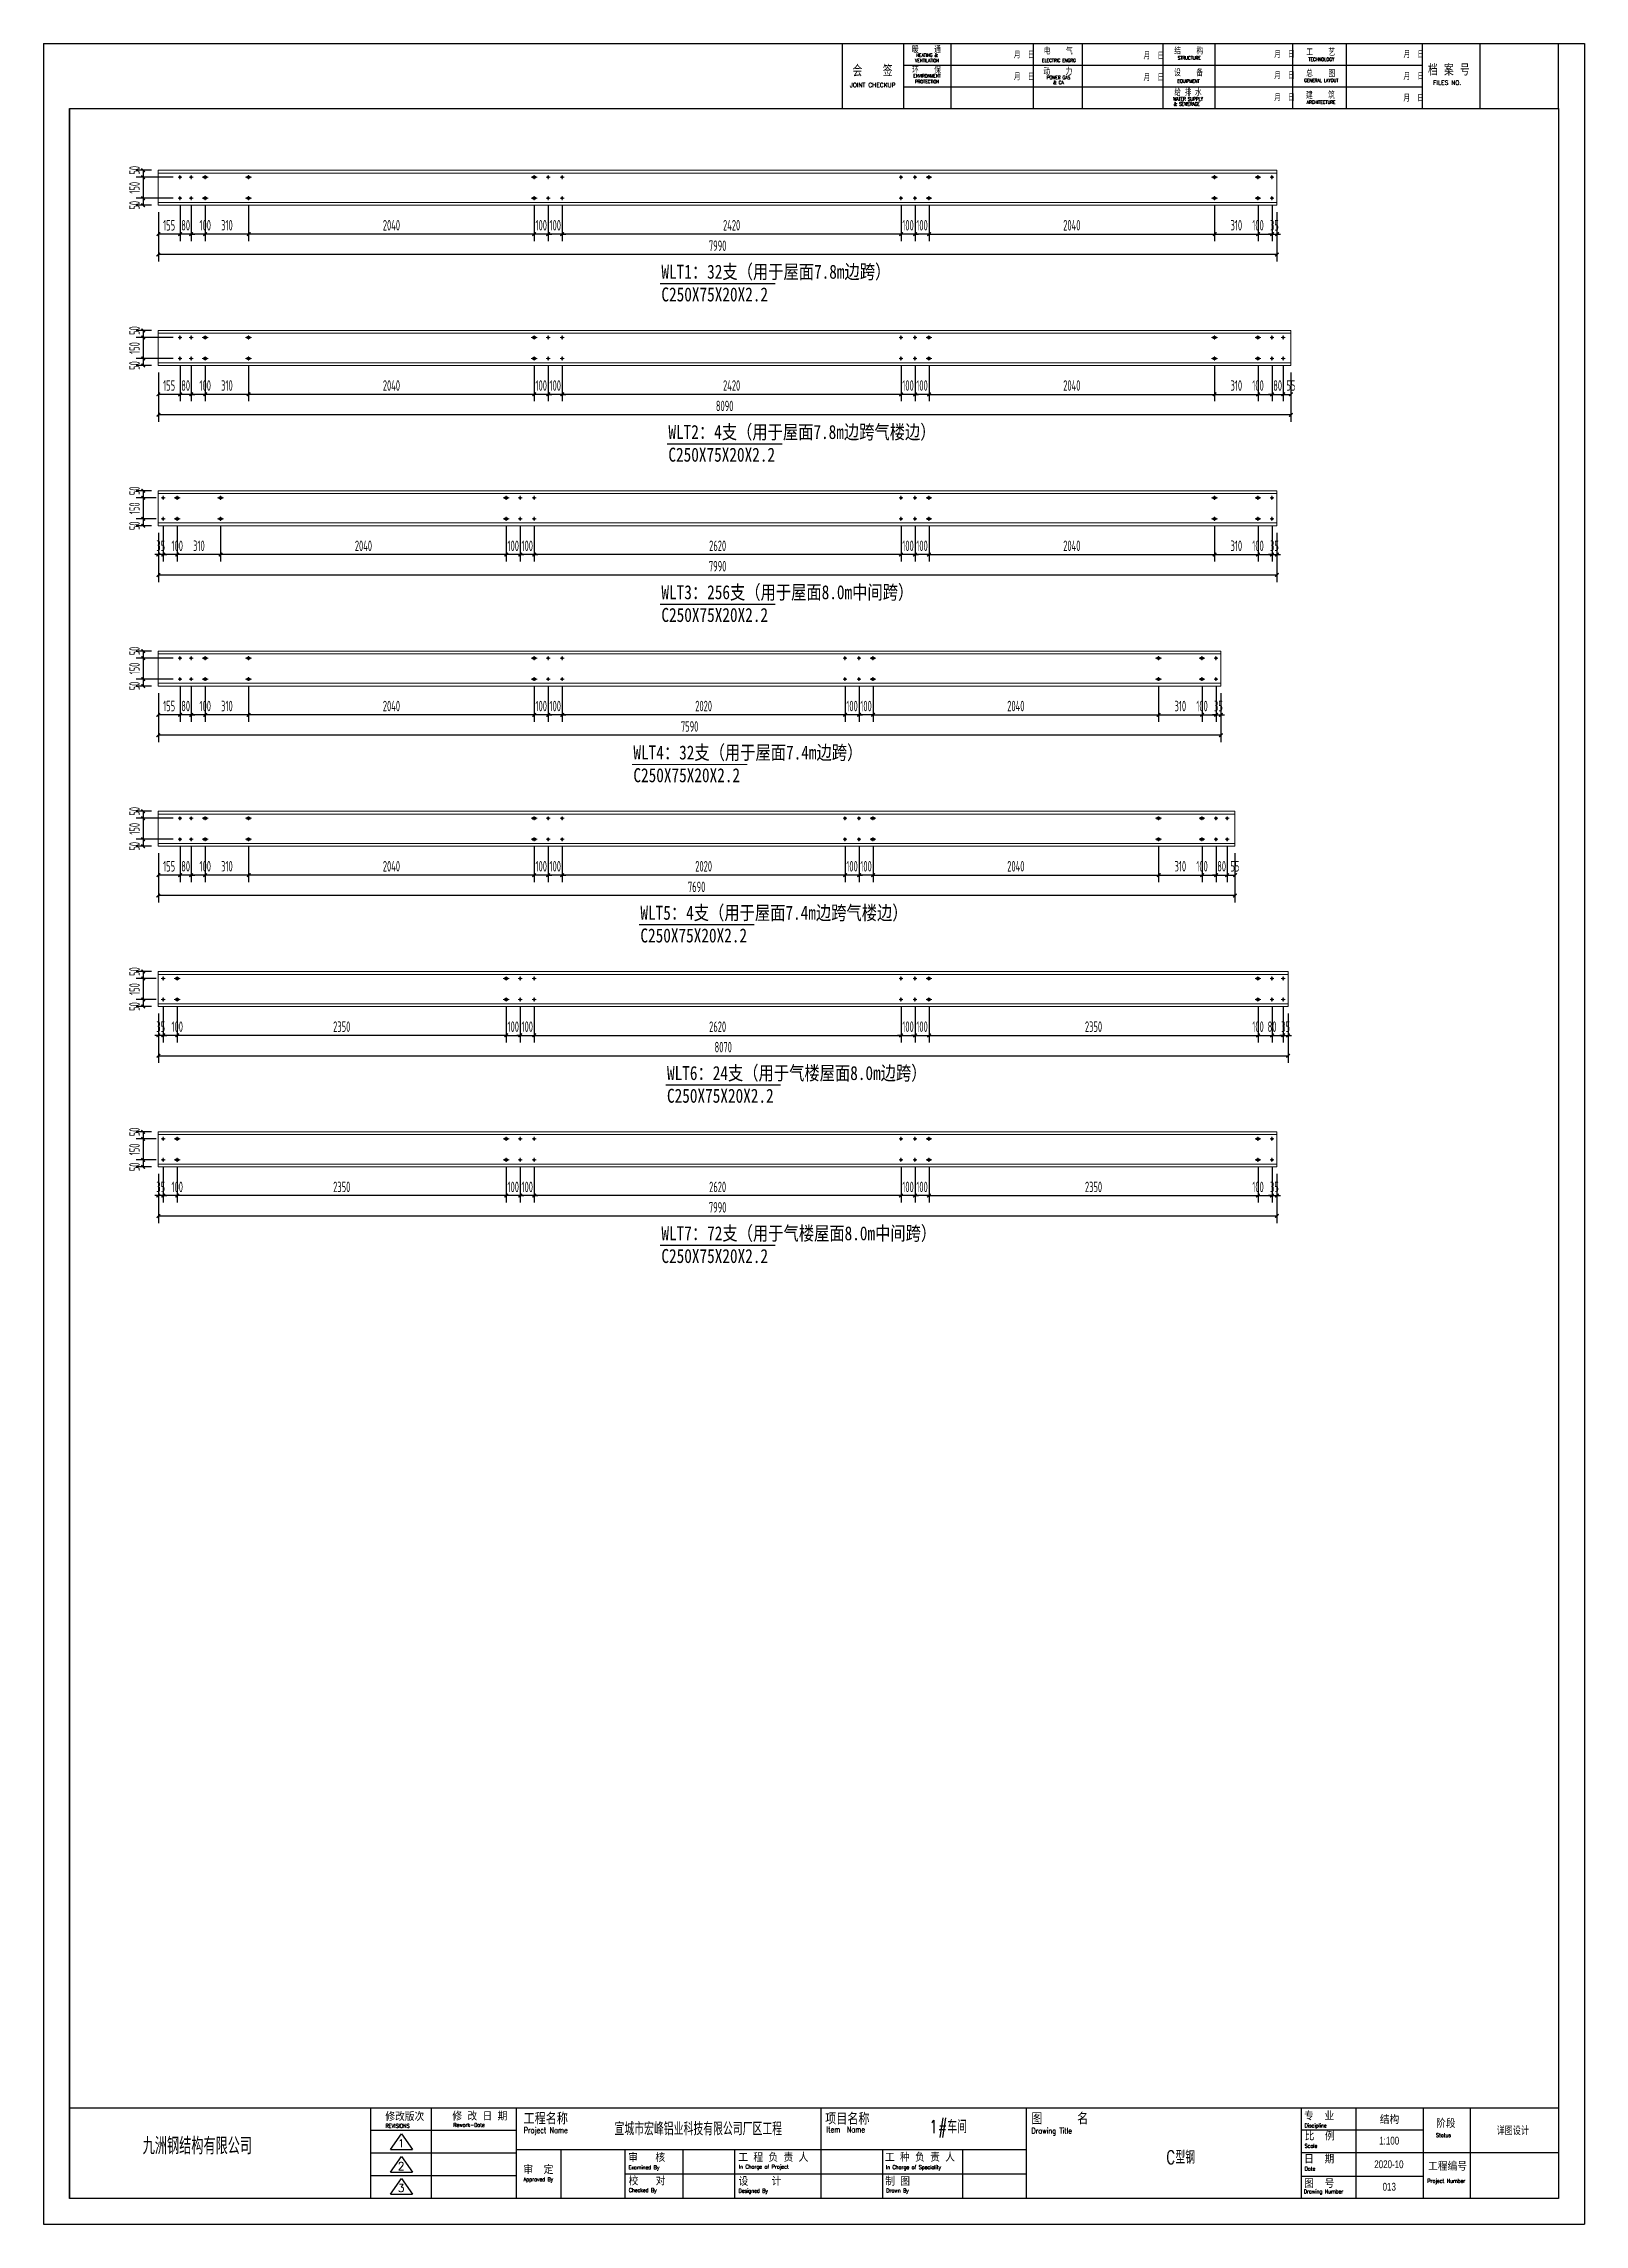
# Model space of a CAD drawing. Header units: inches. Extents: x 129725932 to 129894734, y 55771230 to 55809283.
# Drawn here: x 129809101 to 129820106, y 55772177 to 55787759 of the extents above; entities that cross this region are included whole.
import ezdxf
from ezdxf.enums import TextEntityAlignment as Align

# ---------------------------------------------------------------- set-up
doc = ezdxf.new("R2010")
doc.units = ezdxf.units.IN
doc.header["$MEASUREMENT"] = 0
for name, color, linetype, lineweight in [('Bolt', 252, 'Continuous', 9), ('灰线', 253, 'Continuous', 5), ('白线', 7, 'Continuous', 5), ('绿线', 3, 'Continuous', 9), ('绿色', 3, 'Continuous', 20), ('黄线', 2, 'Continuous', 13)]:
    doc.layers.add(name, color=color, linetype=linetype, lineweight=lineweight)
for name, color, linetype in [('DIM', 3, 'Continuous'), ('TK', 140, 'Continuous'), ('细线', 37, 'Continuous')]:
    doc.layers.add(name, color=color, linetype=linetype)
doc.styles.add('ARIAL', font='swisscl.ttf', dxfattribs={"width": 0.7})
doc.styles.add('HZ1', font='romand.shx', dxfattribs={"width": 0.7, "height": 300, "bigfont": 'hzxy.shx'})
doc.styles.add('HZXY', font='romand.shx', dxfattribs={"bigfont": 'hzxy.shx'})
doc.styles.add('ROMANC', font='romanc.shx', dxfattribs={"width": 0.8, "bigfont": 'hztxt.shx'})
doc.styles.add('ROMAND', font='ROMAND.shx', dxfattribs={"width": 0.85})
doc.styles.get("Standard").update_dxf_attribs({"font": 'txt', "bigfont": 'gbcbig.shx'})
doc.styles.add('STYLE1', font='', dxfattribs={"width": 0.8})
doc.styles.add('标注', font='tssdeng.shx', dxfattribs={"width": 0.6, "bigfont": 'tssdchn.shx'})
doc.styles.get('STYLE1').set_extended_font_data('SimSun')
doc.dimstyles.new('构件标注', dxfattribs={"dimtxt": 75, "dimasz": 25, "dimexe": 50, "dimexo": 50, "dimgap": 25, "dimtad": 1, "dimdec": 0, "dimzin": 0, "dimdsep": 46, "dimtxsty": '标注', "dimblk": 'ARCHTICK', "dimcen": 0, "dimclrd": 1, "dimclre": 1, "dimclrt": 7, "dimadec": 0, "dimazin": 0, "dimtfac": 1, "dimtdec": 0, "dimtix": 1, "dimtmove": 2, "dimatfit": 3, "dimldrblk": 'ARCHTICK', "dimfxl": 0, "dimtolj": 1, "dimtzin": 0, "dimlwd": -1, "dimlwe": -1, "dimarcsym": 0})

msp = doc.modelspace()

# ---------------------------------------------------------------- texts
at = {"layer": '白线', "style": 'STYLE1', "width": 0.8}
for s, p in [('WLT1：32支（用于屋面7.8m边跨）', (129813513.3, 55786079.3)), ('C250X75X20X2.2', (129813513.3, 55785916.9)), ('WLT2：4支（用于屋面7.8m边跨气楼边）', (129813563.3, 55784934.2)), ('C250X75X20X2.2', (129813563.3, 55784771.8)), ('WLT3：256支（用于屋面8.0m中间跨）', (129813513.3, 55783789.1)), ('C250X75X20X2.2', (129813513.3, 55783626.7)), ('WLT4：32支（用于屋面7.4m边跨）', (129813313.3, 55782644)), ('C250X75X20X2.2', (129813313.3, 55782481.6)), ('WLT5：4支（用于屋面7.4m边跨气楼边）', (129813363.3, 55781498.9)), ('C250X75X20X2.2', (129813363.3, 55781336.5)), ('WLT6：24支（用于气楼屋面8.0m边跨）', (129813553.3, 55780353.8)), ('C250X75X20X2.2', (129813553.3, 55780191.4)), ('WLT7：72支（用于气楼屋面8.0m中间跨）', (129813513.3, 55779208.7)), ('C250X75X20X2.2', (129813513.3, 55779046.3))]:
    msp.add_text(s, height=100, dxfattribs=at).set_placement(p)

# ---------------------------------------------------------------- blocks, each defined once
blk = doc.blocks.new('_ArchTick')
at = {"color": 0, "linetype": 'ByBlock', "const_width": 0.4}
blk.add_lwpolyline([(-0.5, -0.5), (0.5, 0.5)], dxfattribs=at)
blk = doc.blocks.new('*D980')
at = {"layer": 'Defpoints', "color": 0}
for p in [(129810565, 55786654), (129812605, 55786654), (129810565, 55786398)]:
    blk.add_point(p, dxfattribs=at)
at = {"layer": 'DIM', "color": 1}
for p, q in [((129810565, 55786604), (129810565, 55786348)), ((129812605, 55786604), (129812605, 55786348)), ((129812605, 55786398), (129810565, 55786398))]:
    blk.add_line(p, q, dxfattribs=at)
at = {"layer": 'DIM', "color": 1, "xscale": 25, "yscale": 25, "zscale": 25, "rotation": 180}
blk.add_blockref('_ArchTick', (129810565, 55786398), dxfattribs=at)
at = {"layer": 'DIM', "color": 1, "xscale": 25, "yscale": 25, "zscale": 25}
blk.add_blockref('_ArchTick', (129812605, 55786398), dxfattribs=at)
at = {"layer": 'DIM', "color": 7, "insert": (129811585, 55786461), "char_height": 75, "attachment_point": 5, "style": '标注'}
blk.add_mtext('\\A1;2040', dxfattribs=at)
blk = doc.blocks.new('*D981')
at = {"layer": 'Defpoints', "color": 0}
for p in [(129810155, 55786654), (129810255, 55786654), (129810155, 55786398)]:
    blk.add_point(p, dxfattribs=at)
at = {"layer": 'DIM', "color": 1}
for p, q in [((129810155, 55786604), (129810155, 55786348)), ((129810255, 55786604), (129810255, 55786348)), ((129810255, 55786398), (129810155, 55786398))]:
    blk.add_line(p, q, dxfattribs=at)
at = {"layer": 'DIM', "color": 1, "xscale": 25, "yscale": 25, "zscale": 25, "rotation": 180}
blk.add_blockref('_ArchTick', (129810155, 55786398), dxfattribs=at)
at = {"layer": 'DIM', "color": 1, "xscale": 25, "yscale": 25, "zscale": 25}
blk.add_blockref('_ArchTick', (129810255, 55786398), dxfattribs=at)
at = {"layer": 'DIM', "color": 7, "insert": (129810255, 55786461), "char_height": 75, "attachment_point": 5, "style": '标注'}
blk.add_mtext('\\A1;100', dxfattribs=at)
blk = doc.blocks.new('*D982')
at = {"layer": 'Defpoints', "color": 0}
for p in [(129809920, 55786604), (129817910, 55786604), (129809920, 55786252)]:
    blk.add_point(p, dxfattribs=at)
at = {"layer": 'DIM', "color": 1}
for p, q in [((129809920, 55786554), (129809920, 55786202)), ((129817910, 55786554), (129817910, 55786202)), ((129817910, 55786252), (129809920, 55786252))]:
    blk.add_line(p, q, dxfattribs=at)
at = {"layer": 'DIM', "color": 1, "xscale": 25, "yscale": 25, "zscale": 25, "rotation": 180}
blk.add_blockref('_ArchTick', (129809920, 55786252), dxfattribs=at)
at = {"layer": 'DIM', "color": 1, "xscale": 25, "yscale": 25, "zscale": 25}
blk.add_blockref('_ArchTick', (129817910, 55786252), dxfattribs=at)
at = {"layer": 'DIM', "color": 7, "insert": (129813915, 55786315), "char_height": 75, "attachment_point": 5, "style": '标注'}
blk.add_mtext('\\A1;7990', dxfattribs=at)
blk = doc.blocks.new('*D983')
at = {"color": 1}
for p, q in [((129809870, 55786854), (129809762, 55786854)), ((129810025, 55786804), (129809762, 55786804)), ((129809812, 55786854), (129809812, 55786804))]:
    blk.add_line(p, q, dxfattribs=at)
at = {"layer": 'Defpoints', "color": 0}
for p in [(129809812, 55786804), (129809920, 55786854), (129810075, 55786804)]:
    blk.add_point(p, dxfattribs=at)
at = {"color": 1, "xscale": 25, "yscale": 25, "zscale": 25}
for p, rotation in [((129809812, 55786854), 90), ((129809812, 55786804), 270)]:
    blk.add_blockref('_ArchTick', p, dxfattribs=dict(at, rotation=rotation))
at = {"color": 7, "insert": (129809750, 55786854), "char_height": 75, "attachment_point": 5, "rotation": 90, "style": '标注'}
blk.add_mtext('\\A1;50', dxfattribs=at)
blk = doc.blocks.new('*D984')
at = {"color": 1}
for p, q in [((129810025, 55786804), (129809762, 55786804)), ((129809812, 55786804), (129809812, 55786654)), ((129810025, 55786654), (129809762, 55786654))]:
    blk.add_line(p, q, dxfattribs=at)
at = {"layer": 'Defpoints', "color": 0}
for p in [(129810075, 55786804), (129809812, 55786654), (129810075, 55786654)]:
    blk.add_point(p, dxfattribs=at)
at = {"color": 1, "xscale": 25, "yscale": 25, "zscale": 25}
for p, rotation in [((129809812, 55786804), 90), ((129809812, 55786654), 270)]:
    blk.add_blockref('_ArchTick', p, dxfattribs=dict(at, rotation=rotation))
at = {"color": 7, "insert": (129809750, 55786729), "char_height": 75, "attachment_point": 5, "rotation": 90, "style": '标注'}
blk.add_mtext('\\A1;150', dxfattribs=at)
blk = doc.blocks.new('*D985')
at = {"color": 1}
for p, q in [((129810025, 55786654), (129809762, 55786654)), ((129809812, 55786654), (129809812, 55786604)), ((129809870, 55786604), (129809762, 55786604))]:
    blk.add_line(p, q, dxfattribs=at)
at = {"layer": 'Defpoints', "color": 0}
for p in [(129810075, 55786654), (129809812, 55786604), (129809920, 55786604)]:
    blk.add_point(p, dxfattribs=at)
at = {"color": 1, "xscale": 25, "yscale": 25, "zscale": 25}
for p, rotation in [((129809812, 55786654), 90), ((129809812, 55786604), 270)]:
    blk.add_blockref('_ArchTick', p, dxfattribs=dict(at, rotation=rotation))
at = {"color": 7, "insert": (129809750, 55786604), "char_height": 75, "attachment_point": 5, "rotation": 90, "style": '标注'}
blk.add_mtext('\\A1;50', dxfattribs=at)
blk = doc.blocks.new('*D986')
at = {"layer": 'Defpoints', "color": 0}
for p in [(129815325, 55786654), (129815425, 55786654), (129815325, 55786398)]:
    blk.add_point(p, dxfattribs=at)
at = {"layer": 'DIM', "color": 1}
for p, q in [((129815325, 55786604), (129815325, 55786348)), ((129815425, 55786604), (129815425, 55786348)), ((129815325, 55786398), (129815300, 55786398)), ((129815425, 55786398), (129815325, 55786398)), ((129815425, 55786398), (129815450, 55786398))]:
    blk.add_line(p, q, dxfattribs=at)
at = {"layer": 'DIM', "color": 1, "xscale": 25, "yscale": 25, "zscale": 25}
blk.add_blockref('_ArchTick', (129815325, 55786398), dxfattribs=at)
at = {"layer": 'DIM', "color": 1, "xscale": 25, "yscale": 25, "zscale": 25, "rotation": 180}
blk.add_blockref('_ArchTick', (129815425, 55786398), dxfattribs=at)
at = {"layer": 'DIM', "color": 7, "insert": (129815375, 55786461), "char_height": 75, "attachment_point": 5, "style": '标注'}
blk.add_mtext('\\A1;100', dxfattribs=at)
blk = doc.blocks.new('*D987')
at = {"layer": 'Defpoints', "color": 0}
for p in [(129815225, 55786654), (129815325, 55786654), (129815225, 55786398)]:
    blk.add_point(p, dxfattribs=at)
at = {"layer": 'DIM', "color": 1}
for p, q in [((129815225, 55786604), (129815225, 55786348)), ((129815325, 55786604), (129815325, 55786348)), ((129815225, 55786398), (129815200, 55786398)), ((129815325, 55786398), (129815225, 55786398)), ((129815325, 55786398), (129815350, 55786398))]:
    blk.add_line(p, q, dxfattribs=at)
at = {"layer": 'DIM', "color": 1, "xscale": 25, "yscale": 25, "zscale": 25}
blk.add_blockref('_ArchTick', (129815225, 55786398), dxfattribs=at)
at = {"layer": 'DIM', "color": 1, "xscale": 25, "yscale": 25, "zscale": 25, "rotation": 180}
blk.add_blockref('_ArchTick', (129815325, 55786398), dxfattribs=at)
at = {"layer": 'DIM', "color": 7, "insert": (129815275, 55786461), "char_height": 75, "attachment_point": 5, "style": '标注'}
blk.add_mtext('\\A1;100', dxfattribs=at)
blk = doc.blocks.new('*D988')
at = {"layer": 'Defpoints', "color": 0}
for p in [(129812605, 55786654), (129812705, 55786654), (129812605, 55786398)]:
    blk.add_point(p, dxfattribs=at)
at = {"layer": 'DIM', "color": 1}
for p, q in [((129812605, 55786604), (129812605, 55786348)), ((129812705, 55786604), (129812705, 55786348)), ((129812605, 55786398), (129812580, 55786398)), ((129812705, 55786398), (129812605, 55786398)), ((129812705, 55786398), (129812730, 55786398))]:
    blk.add_line(p, q, dxfattribs=at)
at = {"layer": 'DIM', "color": 1, "xscale": 25, "yscale": 25, "zscale": 25}
blk.add_blockref('_ArchTick', (129812605, 55786398), dxfattribs=at)
at = {"layer": 'DIM', "color": 1, "xscale": 25, "yscale": 25, "zscale": 25, "rotation": 180}
blk.add_blockref('_ArchTick', (129812705, 55786398), dxfattribs=at)
at = {"layer": 'DIM', "color": 7, "insert": (129812655, 55786461), "char_height": 75, "attachment_point": 5, "style": '标注'}
blk.add_mtext('\\A1;100', dxfattribs=at)
blk = doc.blocks.new('*D989')
at = {"layer": 'Defpoints', "color": 0}
for p in [(129812705, 55786654), (129812805, 55786654), (129812705, 55786398)]:
    blk.add_point(p, dxfattribs=at)
at = {"layer": 'DIM', "color": 1}
for p, q in [((129812705, 55786604), (129812705, 55786348)), ((129812805, 55786604), (129812805, 55786348)), ((129812705, 55786398), (129812680, 55786398)), ((129812805, 55786398), (129812705, 55786398)), ((129812805, 55786398), (129812830, 55786398))]:
    blk.add_line(p, q, dxfattribs=at)
at = {"layer": 'DIM', "color": 1, "xscale": 25, "yscale": 25, "zscale": 25}
blk.add_blockref('_ArchTick', (129812705, 55786398), dxfattribs=at)
at = {"layer": 'DIM', "color": 1, "xscale": 25, "yscale": 25, "zscale": 25, "rotation": 180}
blk.add_blockref('_ArchTick', (129812805, 55786398), dxfattribs=at)
at = {"layer": 'DIM', "color": 7, "insert": (129812755, 55786461), "char_height": 75, "attachment_point": 5, "style": '标注'}
blk.add_mtext('\\A1;100', dxfattribs=at)
blk = doc.blocks.new('*D990')
at = {"layer": 'Defpoints', "color": 0}
for p in [(129812805, 55786654), (129815225, 55786654), (129812805, 55786398)]:
    blk.add_point(p, dxfattribs=at)
at = {"layer": 'DIM', "color": 1}
for p, q in [((129812805, 55786604), (129812805, 55786348)), ((129815225, 55786604), (129815225, 55786348)), ((129815225, 55786398), (129812805, 55786398))]:
    blk.add_line(p, q, dxfattribs=at)
at = {"layer": 'DIM', "color": 1, "xscale": 25, "yscale": 25, "zscale": 25, "rotation": 180}
blk.add_blockref('_ArchTick', (129812805, 55786398), dxfattribs=at)
at = {"layer": 'DIM', "color": 1, "xscale": 25, "yscale": 25, "zscale": 25}
blk.add_blockref('_ArchTick', (129815225, 55786398), dxfattribs=at)
at = {"layer": 'DIM', "color": 7, "insert": (129814015, 55786461), "char_height": 75, "attachment_point": 5, "style": '标注'}
blk.add_mtext('\\A1;2420', dxfattribs=at)
blk = doc.blocks.new('*D991')
at = {"layer": 'Defpoints', "color": 0}
for p in [(129810075, 55786654), (129809920, 55786604), (129809920, 55786398)]:
    blk.add_point(p, dxfattribs=at)
at = {"layer": 'DIM', "color": 1}
for p, q in [((129809920, 55786554), (129809920, 55786348)), ((129810075, 55786604), (129810075, 55786348)), ((129810075, 55786398), (129809920, 55786398))]:
    blk.add_line(p, q, dxfattribs=at)
at = {"layer": 'DIM', "color": 1, "xscale": 25, "yscale": 25, "zscale": 25, "rotation": 180}
blk.add_blockref('_ArchTick', (129809920, 55786398), dxfattribs=at)
at = {"layer": 'DIM', "color": 1, "xscale": 25, "yscale": 25, "zscale": 25}
blk.add_blockref('_ArchTick', (129810075, 55786398), dxfattribs=at)
at = {"layer": 'DIM', "color": 7, "insert": (129809997, 55786461), "char_height": 75, "attachment_point": 5, "style": '标注'}
blk.add_mtext('\\A1;155', dxfattribs=at)
blk = doc.blocks.new('*D992')
at = {"layer": 'Defpoints', "color": 0}
for p in [(129817775, 55786654), (129817875, 55786654), (129817875, 55786398)]:
    blk.add_point(p, dxfattribs=at)
at = {"layer": 'DIM', "color": 1}
for p, q in [((129817775, 55786604), (129817775, 55786348)), ((129817875, 55786604), (129817875, 55786348)), ((129817775, 55786398), (129817875, 55786398))]:
    blk.add_line(p, q, dxfattribs=at)
at = {"layer": 'DIM', "color": 1, "xscale": 25, "yscale": 25, "zscale": 25, "rotation": 180}
blk.add_blockref('_ArchTick', (129817775, 55786398), dxfattribs=at)
at = {"layer": 'DIM', "color": 1, "xscale": 25, "yscale": 25, "zscale": 25}
blk.add_blockref('_ArchTick', (129817875, 55786398), dxfattribs=at)
at = {"layer": 'DIM', "color": 7, "insert": (129817775, 55786461), "char_height": 75, "attachment_point": 5, "style": '标注'}
blk.add_mtext('\\A1;100', dxfattribs=at)
blk = doc.blocks.new('*D993')
at = {"layer": 'Defpoints', "color": 0}
for p in [(129817875, 55786654), (129817910, 55786604), (129817910, 55786398)]:
    blk.add_point(p, dxfattribs=at)
at = {"layer": 'DIM', "color": 1}
for p, q in [((129817875, 55786604), (129817875, 55786348)), ((129817910, 55786554), (129817910, 55786348)), ((129817875, 55786398), (129817850, 55786398)), ((129817875, 55786398), (129817910, 55786398)), ((129817910, 55786398), (129817935, 55786398))]:
    blk.add_line(p, q, dxfattribs=at)
at = {"layer": 'DIM', "color": 1, "xscale": 25, "yscale": 25, "zscale": 25}
blk.add_blockref('_ArchTick', (129817875, 55786398), dxfattribs=at)
at = {"layer": 'DIM', "color": 1, "xscale": 25, "yscale": 25, "zscale": 25, "rotation": 180}
blk.add_blockref('_ArchTick', (129817910, 55786398), dxfattribs=at)
at = {"layer": 'DIM', "color": 7, "insert": (129817892, 55786461), "char_height": 75, "attachment_point": 5, "style": '标注'}
blk.add_mtext('\\A1;35', dxfattribs=at)
blk = doc.blocks.new('*D994')
at = {"layer": 'Defpoints', "color": 0}
for p in [(129815425, 55786654), (129817465, 55786654), (129817465, 55786398)]:
    blk.add_point(p, dxfattribs=at)
at = {"layer": 'DIM', "color": 1}
for p, q in [((129815425, 55786604), (129815425, 55786348)), ((129817465, 55786604), (129817465, 55786348)), ((129815425, 55786398), (129817465, 55786398))]:
    blk.add_line(p, q, dxfattribs=at)
at = {"layer": 'DIM', "color": 1, "xscale": 25, "yscale": 25, "zscale": 25, "rotation": 180}
blk.add_blockref('_ArchTick', (129815425, 55786398), dxfattribs=at)
at = {"layer": 'DIM', "color": 1, "xscale": 25, "yscale": 25, "zscale": 25}
blk.add_blockref('_ArchTick', (129817465, 55786398), dxfattribs=at)
at = {"layer": 'DIM', "color": 7, "insert": (129816445, 55786461), "char_height": 75, "attachment_point": 5, "style": '标注'}
blk.add_mtext('\\A1;2040', dxfattribs=at)
blk = doc.blocks.new('*D995')
at = {"layer": 'Defpoints', "color": 0}
for p in [(129817465, 55786654), (129817775, 55786654), (129817775, 55786398)]:
    blk.add_point(p, dxfattribs=at)
at = {"layer": 'DIM', "color": 1}
for p, q in [((129817465, 55786604), (129817465, 55786348)), ((129817775, 55786604), (129817775, 55786348)), ((129817465, 55786398), (129817775, 55786398))]:
    blk.add_line(p, q, dxfattribs=at)
at = {"layer": 'DIM', "color": 1, "xscale": 25, "yscale": 25, "zscale": 25, "rotation": 180}
blk.add_blockref('_ArchTick', (129817465, 55786398), dxfattribs=at)
at = {"layer": 'DIM', "color": 1, "xscale": 25, "yscale": 25, "zscale": 25}
blk.add_blockref('_ArchTick', (129817775, 55786398), dxfattribs=at)
at = {"layer": 'DIM', "color": 7, "insert": (129817620, 55786461), "char_height": 75, "attachment_point": 5, "style": '标注'}
blk.add_mtext('\\A1;310', dxfattribs=at)
blk = doc.blocks.new('*D996')
at = {"layer": 'Defpoints', "color": 0}
for p in [(129810255, 55786654), (129810565, 55786654), (129810255, 55786398)]:
    blk.add_point(p, dxfattribs=at)
at = {"layer": 'DIM', "color": 1}
for p, q in [((129810255, 55786604), (129810255, 55786348)), ((129810565, 55786604), (129810565, 55786348)), ((129810565, 55786398), (129810255, 55786398))]:
    blk.add_line(p, q, dxfattribs=at)
at = {"layer": 'DIM', "color": 1, "xscale": 25, "yscale": 25, "zscale": 25, "rotation": 180}
blk.add_blockref('_ArchTick', (129810255, 55786398), dxfattribs=at)
at = {"layer": 'DIM', "color": 1, "xscale": 25, "yscale": 25, "zscale": 25}
blk.add_blockref('_ArchTick', (129810565, 55786398), dxfattribs=at)
at = {"layer": 'DIM', "color": 7, "insert": (129810410, 55786461), "char_height": 75, "attachment_point": 5, "style": '标注'}
blk.add_mtext('\\A1;310', dxfattribs=at)
blk = doc.blocks.new('*D1012')
at = {"layer": 'Defpoints', "color": 0}
for p in [(129810365, 55784364), (129812405, 55784364), (129810365, 55784108)]:
    blk.add_point(p, dxfattribs=at)
at = {"layer": 'DIM', "color": 1}
for p, q in [((129810365, 55784314), (129810365, 55784058)), ((129812405, 55784314), (129812405, 55784058)), ((129812405, 55784108), (129810365, 55784108))]:
    blk.add_line(p, q, dxfattribs=at)
at = {"layer": 'DIM', "color": 1, "xscale": 25, "yscale": 25, "zscale": 25, "rotation": 180}
blk.add_blockref('_ArchTick', (129810365, 55784108), dxfattribs=at)
at = {"layer": 'DIM', "color": 1, "xscale": 25, "yscale": 25, "zscale": 25}
blk.add_blockref('_ArchTick', (129812405, 55784108), dxfattribs=at)
at = {"layer": 'DIM', "color": 7, "insert": (129811385, 55784171), "char_height": 75, "attachment_point": 5, "style": '标注'}
blk.add_mtext('\\A1;2040', dxfattribs=at)
blk = doc.blocks.new('*D1013')
at = {"layer": 'Defpoints', "color": 0}
for p in [(129809955, 55784364), (129810055, 55784364), (129809955, 55784108)]:
    blk.add_point(p, dxfattribs=at)
at = {"layer": 'DIM', "color": 1}
for p, q in [((129809955, 55784314), (129809955, 55784058)), ((129810055, 55784314), (129810055, 55784058)), ((129810055, 55784108), (129809955, 55784108))]:
    blk.add_line(p, q, dxfattribs=at)
at = {"layer": 'DIM', "color": 1, "xscale": 25, "yscale": 25, "zscale": 25, "rotation": 180}
blk.add_blockref('_ArchTick', (129809955, 55784108), dxfattribs=at)
at = {"layer": 'DIM', "color": 1, "xscale": 25, "yscale": 25, "zscale": 25}
blk.add_blockref('_ArchTick', (129810055, 55784108), dxfattribs=at)
at = {"layer": 'DIM', "color": 7, "insert": (129810055, 55784171), "char_height": 75, "attachment_point": 5, "style": '标注'}
blk.add_mtext('\\A1;100', dxfattribs=at)
blk = doc.blocks.new('*D1014')
at = {"layer": 'Defpoints', "color": 0}
for p in [(129809920, 55784314), (129817910, 55784314), (129809920, 55783962)]:
    blk.add_point(p, dxfattribs=at)
at = {"layer": 'DIM', "color": 1}
for p, q in [((129809920, 55784264), (129809920, 55783912)), ((129817910, 55784264), (129817910, 55783912)), ((129817910, 55783962), (129809920, 55783962))]:
    blk.add_line(p, q, dxfattribs=at)
at = {"layer": 'DIM', "color": 1, "xscale": 25, "yscale": 25, "zscale": 25, "rotation": 180}
blk.add_blockref('_ArchTick', (129809920, 55783962), dxfattribs=at)
at = {"layer": 'DIM', "color": 1, "xscale": 25, "yscale": 25, "zscale": 25}
blk.add_blockref('_ArchTick', (129817910, 55783962), dxfattribs=at)
at = {"layer": 'DIM', "color": 7, "insert": (129813915, 55784025), "char_height": 75, "attachment_point": 5, "style": '标注'}
blk.add_mtext('\\A1;7990', dxfattribs=at)
blk = doc.blocks.new('*D1015')
at = {"color": 1}
for p, q in [((129809870, 55784564), (129809762, 55784564)), ((129809905, 55784514), (129809762, 55784514)), ((129809812, 55784564), (129809812, 55784514))]:
    blk.add_line(p, q, dxfattribs=at)
at = {"layer": 'Defpoints', "color": 0}
for p in [(129809812, 55784514), (129809920, 55784564), (129809955, 55784514)]:
    blk.add_point(p, dxfattribs=at)
at = {"color": 1, "xscale": 25, "yscale": 25, "zscale": 25}
for p, rotation in [((129809812, 55784564), 90), ((129809812, 55784514), 270)]:
    blk.add_blockref('_ArchTick', p, dxfattribs=dict(at, rotation=rotation))
at = {"color": 7, "insert": (129809750, 55784564), "char_height": 75, "attachment_point": 5, "rotation": 90, "style": '标注'}
blk.add_mtext('\\A1;50', dxfattribs=at)
blk = doc.blocks.new('*D1016')
at = {"color": 1}
for p, q in [((129809905, 55784514), (129809762, 55784514)), ((129809812, 55784514), (129809812, 55784364)), ((129809905, 55784364), (129809762, 55784364))]:
    blk.add_line(p, q, dxfattribs=at)
at = {"layer": 'Defpoints', "color": 0}
for p in [(129809955, 55784514), (129809812, 55784364), (129809955, 55784364)]:
    blk.add_point(p, dxfattribs=at)
at = {"color": 1, "xscale": 25, "yscale": 25, "zscale": 25}
for p, rotation in [((129809812, 55784514), 90), ((129809812, 55784364), 270)]:
    blk.add_blockref('_ArchTick', p, dxfattribs=dict(at, rotation=rotation))
at = {"color": 7, "insert": (129809750, 55784439), "char_height": 75, "attachment_point": 5, "rotation": 90, "style": '标注'}
blk.add_mtext('\\A1;150', dxfattribs=at)
blk = doc.blocks.new('*D1017')
at = {"color": 1}
for p, q in [((129809905, 55784364), (129809762, 55784364)), ((129809870, 55784314), (129809762, 55784314)), ((129809812, 55784364), (129809812, 55784314))]:
    blk.add_line(p, q, dxfattribs=at)
at = {"layer": 'Defpoints', "color": 0}
for p in [(129809812, 55784314), (129809920, 55784314), (129809955, 55784364)]:
    blk.add_point(p, dxfattribs=at)
at = {"color": 1, "xscale": 25, "yscale": 25, "zscale": 25}
for p, rotation in [((129809812, 55784364), 90), ((129809812, 55784314), 270)]:
    blk.add_blockref('_ArchTick', p, dxfattribs=dict(at, rotation=rotation))
at = {"color": 7, "insert": (129809750, 55784314), "char_height": 75, "attachment_point": 5, "rotation": 90, "style": '标注'}
blk.add_mtext('\\A1;50', dxfattribs=at)
blk = doc.blocks.new('*D1018')
at = {"layer": 'Defpoints', "color": 0}
for p in [(129815325, 55784364), (129815425, 55784364), (129815325, 55784108)]:
    blk.add_point(p, dxfattribs=at)
at = {"layer": 'DIM', "color": 1}
for p, q in [((129815325, 55784314), (129815325, 55784058)), ((129815425, 55784314), (129815425, 55784058)), ((129815325, 55784108), (129815300, 55784108)), ((129815425, 55784108), (129815325, 55784108)), ((129815425, 55784108), (129815450, 55784108))]:
    blk.add_line(p, q, dxfattribs=at)
at = {"layer": 'DIM', "color": 1, "xscale": 25, "yscale": 25, "zscale": 25}
blk.add_blockref('_ArchTick', (129815325, 55784108), dxfattribs=at)
at = {"layer": 'DIM', "color": 1, "xscale": 25, "yscale": 25, "zscale": 25, "rotation": 180}
blk.add_blockref('_ArchTick', (129815425, 55784108), dxfattribs=at)
at = {"layer": 'DIM', "color": 7, "insert": (129815375, 55784171), "char_height": 75, "attachment_point": 5, "style": '标注'}
blk.add_mtext('\\A1;100', dxfattribs=at)
blk = doc.blocks.new('*D1019')
at = {"layer": 'Defpoints', "color": 0}
for p in [(129815225, 55784364), (129815325, 55784364), (129815225, 55784108)]:
    blk.add_point(p, dxfattribs=at)
at = {"layer": 'DIM', "color": 1}
for p, q in [((129815225, 55784314), (129815225, 55784058)), ((129815325, 55784314), (129815325, 55784058)), ((129815225, 55784108), (129815200, 55784108)), ((129815325, 55784108), (129815225, 55784108)), ((129815325, 55784108), (129815350, 55784108))]:
    blk.add_line(p, q, dxfattribs=at)
at = {"layer": 'DIM', "color": 1, "xscale": 25, "yscale": 25, "zscale": 25}
blk.add_blockref('_ArchTick', (129815225, 55784108), dxfattribs=at)
at = {"layer": 'DIM', "color": 1, "xscale": 25, "yscale": 25, "zscale": 25, "rotation": 180}
blk.add_blockref('_ArchTick', (129815325, 55784108), dxfattribs=at)
at = {"layer": 'DIM', "color": 7, "insert": (129815275, 55784171), "char_height": 75, "attachment_point": 5, "style": '标注'}
blk.add_mtext('\\A1;100', dxfattribs=at)
blk = doc.blocks.new('*D1020')
at = {"layer": 'Defpoints', "color": 0}
for p in [(129812405, 55784364), (129812505, 55784364), (129812405, 55784108)]:
    blk.add_point(p, dxfattribs=at)
at = {"layer": 'DIM', "color": 1}
for p, q in [((129812405, 55784314), (129812405, 55784058)), ((129812505, 55784314), (129812505, 55784058)), ((129812405, 55784108), (129812380, 55784108)), ((129812505, 55784108), (129812405, 55784108)), ((129812505, 55784108), (129812530, 55784108))]:
    blk.add_line(p, q, dxfattribs=at)
at = {"layer": 'DIM', "color": 1, "xscale": 25, "yscale": 25, "zscale": 25}
blk.add_blockref('_ArchTick', (129812405, 55784108), dxfattribs=at)
at = {"layer": 'DIM', "color": 1, "xscale": 25, "yscale": 25, "zscale": 25, "rotation": 180}
blk.add_blockref('_ArchTick', (129812505, 55784108), dxfattribs=at)
at = {"layer": 'DIM', "color": 7, "insert": (129812455, 55784171), "char_height": 75, "attachment_point": 5, "style": '标注'}
blk.add_mtext('\\A1;100', dxfattribs=at)
blk = doc.blocks.new('*D1021')
at = {"layer": 'Defpoints', "color": 0}
for p in [(129812505, 55784364), (129812605, 55784364), (129812505, 55784108)]:
    blk.add_point(p, dxfattribs=at)
at = {"layer": 'DIM', "color": 1}
for p, q in [((129812505, 55784314), (129812505, 55784058)), ((129812605, 55784314), (129812605, 55784058)), ((129812505, 55784108), (129812480, 55784108)), ((129812605, 55784108), (129812505, 55784108)), ((129812605, 55784108), (129812630, 55784108))]:
    blk.add_line(p, q, dxfattribs=at)
at = {"layer": 'DIM', "color": 1, "xscale": 25, "yscale": 25, "zscale": 25}
blk.add_blockref('_ArchTick', (129812505, 55784108), dxfattribs=at)
at = {"layer": 'DIM', "color": 1, "xscale": 25, "yscale": 25, "zscale": 25, "rotation": 180}
blk.add_blockref('_ArchTick', (129812605, 55784108), dxfattribs=at)
at = {"layer": 'DIM', "color": 7, "insert": (129812555, 55784171), "char_height": 75, "attachment_point": 5, "style": '标注'}
blk.add_mtext('\\A1;100', dxfattribs=at)
blk = doc.blocks.new('*D1022')
at = {"layer": 'Defpoints', "color": 0}
for p in [(129812605, 55784364), (129815225, 55784364), (129812605, 55784108)]:
    blk.add_point(p, dxfattribs=at)
at = {"layer": 'DIM', "color": 1}
for p, q in [((129812605, 55784314), (129812605, 55784058)), ((129815225, 55784314), (129815225, 55784058)), ((129815225, 55784108), (129812605, 55784108))]:
    blk.add_line(p, q, dxfattribs=at)
at = {"layer": 'DIM', "color": 1, "xscale": 25, "yscale": 25, "zscale": 25, "rotation": 180}
blk.add_blockref('_ArchTick', (129812605, 55784108), dxfattribs=at)
at = {"layer": 'DIM', "color": 1, "xscale": 25, "yscale": 25, "zscale": 25}
blk.add_blockref('_ArchTick', (129815225, 55784108), dxfattribs=at)
at = {"layer": 'DIM', "color": 7, "insert": (129813915, 55784171), "char_height": 75, "attachment_point": 5, "style": '标注'}
blk.add_mtext('\\A1;2620', dxfattribs=at)
blk = doc.blocks.new('*D1023')
at = {"layer": 'Defpoints', "color": 0}
for p in [(129809920, 55784314), (129809955, 55784364), (129809920, 55784108)]:
    blk.add_point(p, dxfattribs=at)
at = {"layer": 'DIM', "color": 1}
for p, q in [((129809955, 55784314), (129809955, 55784058)), ((129809920, 55784264), (129809920, 55784058)), ((129809920, 55784108), (129809895, 55784108)), ((129809955, 55784108), (129809920, 55784108)), ((129809955, 55784108), (129809980, 55784108))]:
    blk.add_line(p, q, dxfattribs=at)
at = {"layer": 'DIM', "color": 1, "xscale": 25, "yscale": 25, "zscale": 25}
blk.add_blockref('_ArchTick', (129809920, 55784108), dxfattribs=at)
at = {"layer": 'DIM', "color": 1, "xscale": 25, "yscale": 25, "zscale": 25, "rotation": 180}
blk.add_blockref('_ArchTick', (129809955, 55784108), dxfattribs=at)
at = {"layer": 'DIM', "color": 7, "insert": (129809937, 55784171), "char_height": 75, "attachment_point": 5, "style": '标注'}
blk.add_mtext('\\A1;35', dxfattribs=at)
blk = doc.blocks.new('*D1024')
at = {"layer": 'Defpoints', "color": 0}
for p in [(129817775, 55784364), (129817875, 55784364), (129817875, 55784108)]:
    blk.add_point(p, dxfattribs=at)
at = {"layer": 'DIM', "color": 1}
for p, q in [((129817775, 55784314), (129817775, 55784058)), ((129817875, 55784314), (129817875, 55784058)), ((129817775, 55784108), (129817875, 55784108))]:
    blk.add_line(p, q, dxfattribs=at)
at = {"layer": 'DIM', "color": 1, "xscale": 25, "yscale": 25, "zscale": 25, "rotation": 180}
blk.add_blockref('_ArchTick', (129817775, 55784108), dxfattribs=at)
at = {"layer": 'DIM', "color": 1, "xscale": 25, "yscale": 25, "zscale": 25}
blk.add_blockref('_ArchTick', (129817875, 55784108), dxfattribs=at)
at = {"layer": 'DIM', "color": 7, "insert": (129817775, 55784171), "char_height": 75, "attachment_point": 5, "style": '标注'}
blk.add_mtext('\\A1;100', dxfattribs=at)
blk = doc.blocks.new('*D1025')
at = {"layer": 'Defpoints', "color": 0}
for p in [(129817875, 55784364), (129817910, 55784314), (129817910, 55784108)]:
    blk.add_point(p, dxfattribs=at)
at = {"layer": 'DIM', "color": 1}
for p, q in [((129817875, 55784314), (129817875, 55784058)), ((129817910, 55784264), (129817910, 55784058)), ((129817875, 55784108), (129817850, 55784108)), ((129817875, 55784108), (129817910, 55784108)), ((129817910, 55784108), (129817935, 55784108))]:
    blk.add_line(p, q, dxfattribs=at)
at = {"layer": 'DIM', "color": 1, "xscale": 25, "yscale": 25, "zscale": 25}
blk.add_blockref('_ArchTick', (129817875, 55784108), dxfattribs=at)
at = {"layer": 'DIM', "color": 1, "xscale": 25, "yscale": 25, "zscale": 25, "rotation": 180}
blk.add_blockref('_ArchTick', (129817910, 55784108), dxfattribs=at)
at = {"layer": 'DIM', "color": 7, "insert": (129817892, 55784171), "char_height": 75, "attachment_point": 5, "style": '标注'}
blk.add_mtext('\\A1;35', dxfattribs=at)
blk = doc.blocks.new('*D1026')
at = {"layer": 'Defpoints', "color": 0}
for p in [(129815425, 55784364), (129817465, 55784364), (129817465, 55784108)]:
    blk.add_point(p, dxfattribs=at)
at = {"layer": 'DIM', "color": 1}
for p, q in [((129815425, 55784314), (129815425, 55784058)), ((129817465, 55784314), (129817465, 55784058)), ((129815425, 55784108), (129817465, 55784108))]:
    blk.add_line(p, q, dxfattribs=at)
at = {"layer": 'DIM', "color": 1, "xscale": 25, "yscale": 25, "zscale": 25, "rotation": 180}
blk.add_blockref('_ArchTick', (129815425, 55784108), dxfattribs=at)
at = {"layer": 'DIM', "color": 1, "xscale": 25, "yscale": 25, "zscale": 25}
blk.add_blockref('_ArchTick', (129817465, 55784108), dxfattribs=at)
at = {"layer": 'DIM', "color": 7, "insert": (129816445, 55784171), "char_height": 75, "attachment_point": 5, "style": '标注'}
blk.add_mtext('\\A1;2040', dxfattribs=at)
blk = doc.blocks.new('*D1027')
at = {"layer": 'Defpoints', "color": 0}
for p in [(129817465, 55784364), (129817775, 55784364), (129817775, 55784108)]:
    blk.add_point(p, dxfattribs=at)
at = {"layer": 'DIM', "color": 1}
for p, q in [((129817465, 55784314), (129817465, 55784058)), ((129817775, 55784314), (129817775, 55784058)), ((129817465, 55784108), (129817775, 55784108))]:
    blk.add_line(p, q, dxfattribs=at)
at = {"layer": 'DIM', "color": 1, "xscale": 25, "yscale": 25, "zscale": 25, "rotation": 180}
blk.add_blockref('_ArchTick', (129817465, 55784108), dxfattribs=at)
at = {"layer": 'DIM', "color": 1, "xscale": 25, "yscale": 25, "zscale": 25}
blk.add_blockref('_ArchTick', (129817775, 55784108), dxfattribs=at)
at = {"layer": 'DIM', "color": 7, "insert": (129817620, 55784171), "char_height": 75, "attachment_point": 5, "style": '标注'}
blk.add_mtext('\\A1;310', dxfattribs=at)
blk = doc.blocks.new('*D1028')
at = {"layer": 'Defpoints', "color": 0}
for p in [(129810055, 55784364), (129810365, 55784364), (129810055, 55784108)]:
    blk.add_point(p, dxfattribs=at)
at = {"layer": 'DIM', "color": 1}
for p, q in [((129810055, 55784314), (129810055, 55784058)), ((129810365, 55784314), (129810365, 55784058)), ((129810365, 55784108), (129810055, 55784108))]:
    blk.add_line(p, q, dxfattribs=at)
at = {"layer": 'DIM', "color": 1, "xscale": 25, "yscale": 25, "zscale": 25, "rotation": 180}
blk.add_blockref('_ArchTick', (129810055, 55784108), dxfattribs=at)
at = {"layer": 'DIM', "color": 1, "xscale": 25, "yscale": 25, "zscale": 25}
blk.add_blockref('_ArchTick', (129810365, 55784108), dxfattribs=at)
at = {"layer": 'DIM', "color": 7, "insert": (129810210, 55784171), "char_height": 75, "attachment_point": 5, "style": '标注'}
blk.add_mtext('\\A1;310', dxfattribs=at)
blk = doc.blocks.new('*D1029')
at = {"layer": 'Defpoints', "color": 0}
for p in [(129810075, 55786654), (129810155, 55786654), (129810075, 55786398)]:
    blk.add_point(p, dxfattribs=at)
at = {"layer": 'DIM', "color": 1}
for p, q in [((129810075, 55786604), (129810075, 55786348)), ((129810155, 55786604), (129810155, 55786348)), ((129810075, 55786398), (129810050, 55786398)), ((129810155, 55786398), (129810075, 55786398)), ((129810155, 55786398), (129810180, 55786398))]:
    blk.add_line(p, q, dxfattribs=at)
at = {"layer": 'DIM', "color": 1, "xscale": 25, "yscale": 25, "zscale": 25}
blk.add_blockref('_ArchTick', (129810075, 55786398), dxfattribs=at)
at = {"layer": 'DIM', "color": 1, "xscale": 25, "yscale": 25, "zscale": 25, "rotation": 180}
blk.add_blockref('_ArchTick', (129810155, 55786398), dxfattribs=at)
at = {"layer": 'DIM', "color": 7, "insert": (129810115, 55786461), "char_height": 75, "attachment_point": 5, "style": '标注'}
blk.add_mtext('\\A1;80', dxfattribs=at)
blk = doc.blocks.new('*D1030')
at = {"layer": 'Defpoints', "color": 0}
for p in [(129810565, 55783219), (129812605, 55783219), (129810565, 55782963)]:
    blk.add_point(p, dxfattribs=at)
at = {"layer": 'DIM', "color": 1}
for p, q in [((129810565, 55783169), (129810565, 55782913)), ((129812605, 55783169), (129812605, 55782913)), ((129812605, 55782963), (129810565, 55782963))]:
    blk.add_line(p, q, dxfattribs=at)
at = {"layer": 'DIM', "color": 1, "xscale": 25, "yscale": 25, "zscale": 25, "rotation": 180}
blk.add_blockref('_ArchTick', (129810565, 55782963), dxfattribs=at)
at = {"layer": 'DIM', "color": 1, "xscale": 25, "yscale": 25, "zscale": 25}
blk.add_blockref('_ArchTick', (129812605, 55782963), dxfattribs=at)
at = {"layer": 'DIM', "color": 7, "insert": (129811585, 55783026), "char_height": 75, "attachment_point": 5, "style": '标注'}
blk.add_mtext('\\A1;2040', dxfattribs=at)
blk = doc.blocks.new('*D1031')
at = {"layer": 'Defpoints', "color": 0}
for p in [(129810155, 55783219), (129810255, 55783219), (129810155, 55782963)]:
    blk.add_point(p, dxfattribs=at)
at = {"layer": 'DIM', "color": 1}
for p, q in [((129810155, 55783169), (129810155, 55782913)), ((129810255, 55783169), (129810255, 55782913)), ((129810255, 55782963), (129810155, 55782963))]:
    blk.add_line(p, q, dxfattribs=at)
at = {"layer": 'DIM', "color": 1, "xscale": 25, "yscale": 25, "zscale": 25, "rotation": 180}
blk.add_blockref('_ArchTick', (129810155, 55782963), dxfattribs=at)
at = {"layer": 'DIM', "color": 1, "xscale": 25, "yscale": 25, "zscale": 25}
blk.add_blockref('_ArchTick', (129810255, 55782963), dxfattribs=at)
at = {"layer": 'DIM', "color": 7, "insert": (129810255, 55783026), "char_height": 75, "attachment_point": 5, "style": '标注'}
blk.add_mtext('\\A1;100', dxfattribs=at)
blk = doc.blocks.new('*D1032')
at = {"layer": 'Defpoints', "color": 0}
for p in [(129809920, 55783169), (129817510, 55783169), (129809920, 55782817)]:
    blk.add_point(p, dxfattribs=at)
at = {"layer": 'DIM', "color": 1}
for p, q in [((129809920, 55783119), (129809920, 55782767)), ((129817510, 55783119), (129817510, 55782767)), ((129817510, 55782817), (129809920, 55782817))]:
    blk.add_line(p, q, dxfattribs=at)
at = {"layer": 'DIM', "color": 1, "xscale": 25, "yscale": 25, "zscale": 25, "rotation": 180}
blk.add_blockref('_ArchTick', (129809920, 55782817), dxfattribs=at)
at = {"layer": 'DIM', "color": 1, "xscale": 25, "yscale": 25, "zscale": 25}
blk.add_blockref('_ArchTick', (129817510, 55782817), dxfattribs=at)
at = {"layer": 'DIM', "color": 7, "insert": (129813715, 55782880), "char_height": 75, "attachment_point": 5, "style": '标注'}
blk.add_mtext('\\A1;7590', dxfattribs=at)
blk = doc.blocks.new('*D1033')
at = {"color": 1}
for p, q in [((129809870, 55783419), (129809762, 55783419)), ((129809812, 55783419), (129809812, 55783369)), ((129810025, 55783369), (129809762, 55783369))]:
    blk.add_line(p, q, dxfattribs=at)
at = {"layer": 'Defpoints', "color": 0}
for p in [(129809920, 55783419), (129809812, 55783369), (129810075, 55783369)]:
    blk.add_point(p, dxfattribs=at)
at = {"color": 1, "xscale": 25, "yscale": 25, "zscale": 25}
for p, rotation in [((129809812, 55783419), 90), ((129809812, 55783369), 270)]:
    blk.add_blockref('_ArchTick', p, dxfattribs=dict(at, rotation=rotation))
at = {"color": 7, "insert": (129809750, 55783419), "char_height": 75, "attachment_point": 5, "rotation": 90, "style": '标注'}
blk.add_mtext('\\A1;50', dxfattribs=at)
blk = doc.blocks.new('*D1034')
at = {"color": 1}
for p, q in [((129810025, 55783369), (129809762, 55783369)), ((129809812, 55783369), (129809812, 55783219)), ((129810025, 55783219), (129809762, 55783219))]:
    blk.add_line(p, q, dxfattribs=at)
at = {"layer": 'Defpoints', "color": 0}
for p in [(129810075, 55783369), (129809812, 55783219), (129810075, 55783219)]:
    blk.add_point(p, dxfattribs=at)
at = {"color": 1, "xscale": 25, "yscale": 25, "zscale": 25}
for p, rotation in [((129809812, 55783369), 90), ((129809812, 55783219), 270)]:
    blk.add_blockref('_ArchTick', p, dxfattribs=dict(at, rotation=rotation))
at = {"color": 7, "insert": (129809750, 55783294), "char_height": 75, "attachment_point": 5, "rotation": 90, "style": '标注'}
blk.add_mtext('\\A1;150', dxfattribs=at)
blk = doc.blocks.new('*D1035')
at = {"color": 1}
for p, q in [((129810025, 55783219), (129809762, 55783219)), ((129809870, 55783169), (129809762, 55783169)), ((129809812, 55783219), (129809812, 55783169))]:
    blk.add_line(p, q, dxfattribs=at)
at = {"layer": 'Defpoints', "color": 0}
for p in [(129809812, 55783169), (129809920, 55783169), (129810075, 55783219)]:
    blk.add_point(p, dxfattribs=at)
at = {"color": 1, "xscale": 25, "yscale": 25, "zscale": 25}
for p, rotation in [((129809812, 55783219), 90), ((129809812, 55783169), 270)]:
    blk.add_blockref('_ArchTick', p, dxfattribs=dict(at, rotation=rotation))
at = {"color": 7, "insert": (129809750, 55783169), "char_height": 75, "attachment_point": 5, "rotation": 90, "style": '标注'}
blk.add_mtext('\\A1;50', dxfattribs=at)
blk = doc.blocks.new('*D1036')
at = {"layer": 'Defpoints', "color": 0}
for p in [(129814925, 55783219), (129815025, 55783219), (129814925, 55782963)]:
    blk.add_point(p, dxfattribs=at)
at = {"layer": 'DIM', "color": 1}
for p, q in [((129814925, 55783169), (129814925, 55782913)), ((129815025, 55783169), (129815025, 55782913)), ((129814925, 55782963), (129814900, 55782963)), ((129815025, 55782963), (129814925, 55782963)), ((129815025, 55782963), (129815050, 55782963))]:
    blk.add_line(p, q, dxfattribs=at)
at = {"layer": 'DIM', "color": 1, "xscale": 25, "yscale": 25, "zscale": 25}
blk.add_blockref('_ArchTick', (129814925, 55782963), dxfattribs=at)
at = {"layer": 'DIM', "color": 1, "xscale": 25, "yscale": 25, "zscale": 25, "rotation": 180}
blk.add_blockref('_ArchTick', (129815025, 55782963), dxfattribs=at)
at = {"layer": 'DIM', "color": 7, "insert": (129814975, 55783026), "char_height": 75, "attachment_point": 5, "style": '标注'}
blk.add_mtext('\\A1;100', dxfattribs=at)
blk = doc.blocks.new('*D1037')
at = {"layer": 'Defpoints', "color": 0}
for p in [(129814825, 55783219), (129814925, 55783219), (129814825, 55782963)]:
    blk.add_point(p, dxfattribs=at)
at = {"layer": 'DIM', "color": 1}
for p, q in [((129814825, 55783169), (129814825, 55782913)), ((129814925, 55783169), (129814925, 55782913)), ((129814825, 55782963), (129814800, 55782963)), ((129814925, 55782963), (129814825, 55782963)), ((129814925, 55782963), (129814950, 55782963))]:
    blk.add_line(p, q, dxfattribs=at)
at = {"layer": 'DIM', "color": 1, "xscale": 25, "yscale": 25, "zscale": 25}
blk.add_blockref('_ArchTick', (129814825, 55782963), dxfattribs=at)
at = {"layer": 'DIM', "color": 1, "xscale": 25, "yscale": 25, "zscale": 25, "rotation": 180}
blk.add_blockref('_ArchTick', (129814925, 55782963), dxfattribs=at)
at = {"layer": 'DIM', "color": 7, "insert": (129814875, 55783026), "char_height": 75, "attachment_point": 5, "style": '标注'}
blk.add_mtext('\\A1;100', dxfattribs=at)
blk = doc.blocks.new('*D1038')
at = {"layer": 'Defpoints', "color": 0}
for p in [(129812605, 55783219), (129812705, 55783219), (129812605, 55782963)]:
    blk.add_point(p, dxfattribs=at)
at = {"layer": 'DIM', "color": 1}
for p, q in [((129812605, 55783169), (129812605, 55782913)), ((129812705, 55783169), (129812705, 55782913)), ((129812605, 55782963), (129812580, 55782963)), ((129812705, 55782963), (129812605, 55782963)), ((129812705, 55782963), (129812730, 55782963))]:
    blk.add_line(p, q, dxfattribs=at)
at = {"layer": 'DIM', "color": 1, "xscale": 25, "yscale": 25, "zscale": 25}
blk.add_blockref('_ArchTick', (129812605, 55782963), dxfattribs=at)
at = {"layer": 'DIM', "color": 1, "xscale": 25, "yscale": 25, "zscale": 25, "rotation": 180}
blk.add_blockref('_ArchTick', (129812705, 55782963), dxfattribs=at)
at = {"layer": 'DIM', "color": 7, "insert": (129812655, 55783026), "char_height": 75, "attachment_point": 5, "style": '标注'}
blk.add_mtext('\\A1;100', dxfattribs=at)
blk = doc.blocks.new('*D1039')
at = {"layer": 'Defpoints', "color": 0}
for p in [(129812705, 55783219), (129812805, 55783219), (129812705, 55782963)]:
    blk.add_point(p, dxfattribs=at)
at = {"layer": 'DIM', "color": 1}
for p, q in [((129812705, 55783169), (129812705, 55782913)), ((129812805, 55783169), (129812805, 55782913)), ((129812705, 55782963), (129812680, 55782963)), ((129812805, 55782963), (129812705, 55782963)), ((129812805, 55782963), (129812830, 55782963))]:
    blk.add_line(p, q, dxfattribs=at)
at = {"layer": 'DIM', "color": 1, "xscale": 25, "yscale": 25, "zscale": 25}
blk.add_blockref('_ArchTick', (129812705, 55782963), dxfattribs=at)
at = {"layer": 'DIM', "color": 1, "xscale": 25, "yscale": 25, "zscale": 25, "rotation": 180}
blk.add_blockref('_ArchTick', (129812805, 55782963), dxfattribs=at)
at = {"layer": 'DIM', "color": 7, "insert": (129812755, 55783026), "char_height": 75, "attachment_point": 5, "style": '标注'}
blk.add_mtext('\\A1;100', dxfattribs=at)
blk = doc.blocks.new('*D1040')
at = {"layer": 'Defpoints', "color": 0}
for p in [(129812805, 55783219), (129814825, 55783219), (129812805, 55782963)]:
    blk.add_point(p, dxfattribs=at)
at = {"layer": 'DIM', "color": 1}
for p, q in [((129812805, 55783169), (129812805, 55782913)), ((129814825, 55783169), (129814825, 55782913)), ((129814825, 55782963), (129812805, 55782963))]:
    blk.add_line(p, q, dxfattribs=at)
at = {"layer": 'DIM', "color": 1, "xscale": 25, "yscale": 25, "zscale": 25, "rotation": 180}
blk.add_blockref('_ArchTick', (129812805, 55782963), dxfattribs=at)
at = {"layer": 'DIM', "color": 1, "xscale": 25, "yscale": 25, "zscale": 25}
blk.add_blockref('_ArchTick', (129814825, 55782963), dxfattribs=at)
at = {"layer": 'DIM', "color": 7, "insert": (129813815, 55783026), "char_height": 75, "attachment_point": 5, "style": '标注'}
blk.add_mtext('\\A1;2020', dxfattribs=at)
blk = doc.blocks.new('*D1041')
at = {"layer": 'Defpoints', "color": 0}
for p in [(129809920, 55783169), (129810075, 55783219), (129809920, 55782963)]:
    blk.add_point(p, dxfattribs=at)
at = {"layer": 'DIM', "color": 1}
for p, q in [((129809920, 55783119), (129809920, 55782913)), ((129810075, 55783169), (129810075, 55782913)), ((129810075, 55782963), (129809920, 55782963))]:
    blk.add_line(p, q, dxfattribs=at)
at = {"layer": 'DIM', "color": 1, "xscale": 25, "yscale": 25, "zscale": 25, "rotation": 180}
blk.add_blockref('_ArchTick', (129809920, 55782963), dxfattribs=at)
at = {"layer": 'DIM', "color": 1, "xscale": 25, "yscale": 25, "zscale": 25}
blk.add_blockref('_ArchTick', (129810075, 55782963), dxfattribs=at)
at = {"layer": 'DIM', "color": 7, "insert": (129809997, 55783026), "char_height": 75, "attachment_point": 5, "style": '标注'}
blk.add_mtext('\\A1;155', dxfattribs=at)
blk = doc.blocks.new('*D1042')
at = {"layer": 'Defpoints', "color": 0}
for p in [(129817375, 55783219), (129817475, 55783219), (129817475, 55782963)]:
    blk.add_point(p, dxfattribs=at)
at = {"layer": 'DIM', "color": 1}
for p, q in [((129817375, 55783169), (129817375, 55782913)), ((129817475, 55783169), (129817475, 55782913)), ((129817375, 55782963), (129817475, 55782963))]:
    blk.add_line(p, q, dxfattribs=at)
at = {"layer": 'DIM', "color": 1, "xscale": 25, "yscale": 25, "zscale": 25, "rotation": 180}
blk.add_blockref('_ArchTick', (129817375, 55782963), dxfattribs=at)
at = {"layer": 'DIM', "color": 1, "xscale": 25, "yscale": 25, "zscale": 25}
blk.add_blockref('_ArchTick', (129817475, 55782963), dxfattribs=at)
at = {"layer": 'DIM', "color": 7, "insert": (129817375, 55783026), "char_height": 75, "attachment_point": 5, "style": '标注'}
blk.add_mtext('\\A1;100', dxfattribs=at)
blk = doc.blocks.new('*D1043')
at = {"layer": 'Defpoints', "color": 0}
for p in [(129817475, 55783219), (129817510, 55783169), (129817510, 55782963)]:
    blk.add_point(p, dxfattribs=at)
at = {"layer": 'DIM', "color": 1}
for p, q in [((129817475, 55783169), (129817475, 55782913)), ((129817510, 55783119), (129817510, 55782913)), ((129817475, 55782963), (129817450, 55782963)), ((129817475, 55782963), (129817510, 55782963)), ((129817510, 55782963), (129817535, 55782963))]:
    blk.add_line(p, q, dxfattribs=at)
at = {"layer": 'DIM', "color": 1, "xscale": 25, "yscale": 25, "zscale": 25}
blk.add_blockref('_ArchTick', (129817475, 55782963), dxfattribs=at)
at = {"layer": 'DIM', "color": 1, "xscale": 25, "yscale": 25, "zscale": 25, "rotation": 180}
blk.add_blockref('_ArchTick', (129817510, 55782963), dxfattribs=at)
at = {"layer": 'DIM', "color": 7, "insert": (129817492, 55783026), "char_height": 75, "attachment_point": 5, "style": '标注'}
blk.add_mtext('\\A1;35', dxfattribs=at)
blk = doc.blocks.new('*D1044')
at = {"layer": 'Defpoints', "color": 0}
for p in [(129815025, 55783219), (129817065, 55783219), (129817065, 55782963)]:
    blk.add_point(p, dxfattribs=at)
at = {"layer": 'DIM', "color": 1}
for p, q in [((129815025, 55783169), (129815025, 55782913)), ((129817065, 55783169), (129817065, 55782913)), ((129815025, 55782963), (129817065, 55782963))]:
    blk.add_line(p, q, dxfattribs=at)
at = {"layer": 'DIM', "color": 1, "xscale": 25, "yscale": 25, "zscale": 25, "rotation": 180}
blk.add_blockref('_ArchTick', (129815025, 55782963), dxfattribs=at)
at = {"layer": 'DIM', "color": 1, "xscale": 25, "yscale": 25, "zscale": 25}
blk.add_blockref('_ArchTick', (129817065, 55782963), dxfattribs=at)
at = {"layer": 'DIM', "color": 7, "insert": (129816045, 55783026), "char_height": 75, "attachment_point": 5, "style": '标注'}
blk.add_mtext('\\A1;2040', dxfattribs=at)
blk = doc.blocks.new('*D1045')
at = {"layer": 'Defpoints', "color": 0}
for p in [(129817065, 55783219), (129817375, 55783219), (129817375, 55782963)]:
    blk.add_point(p, dxfattribs=at)
at = {"layer": 'DIM', "color": 1}
for p, q in [((129817065, 55783169), (129817065, 55782913)), ((129817375, 55783169), (129817375, 55782913)), ((129817065, 55782963), (129817375, 55782963))]:
    blk.add_line(p, q, dxfattribs=at)
at = {"layer": 'DIM', "color": 1, "xscale": 25, "yscale": 25, "zscale": 25, "rotation": 180}
blk.add_blockref('_ArchTick', (129817065, 55782963), dxfattribs=at)
at = {"layer": 'DIM', "color": 1, "xscale": 25, "yscale": 25, "zscale": 25}
blk.add_blockref('_ArchTick', (129817375, 55782963), dxfattribs=at)
at = {"layer": 'DIM', "color": 7, "insert": (129817220, 55783026), "char_height": 75, "attachment_point": 5, "style": '标注'}
blk.add_mtext('\\A1;310', dxfattribs=at)
blk = doc.blocks.new('*D1046')
at = {"layer": 'Defpoints', "color": 0}
for p in [(129810255, 55783219), (129810565, 55783219), (129810255, 55782963)]:
    blk.add_point(p, dxfattribs=at)
at = {"layer": 'DIM', "color": 1}
for p, q in [((129810255, 55783169), (129810255, 55782913)), ((129810565, 55783169), (129810565, 55782913)), ((129810565, 55782963), (129810255, 55782963))]:
    blk.add_line(p, q, dxfattribs=at)
at = {"layer": 'DIM', "color": 1, "xscale": 25, "yscale": 25, "zscale": 25, "rotation": 180}
blk.add_blockref('_ArchTick', (129810255, 55782963), dxfattribs=at)
at = {"layer": 'DIM', "color": 1, "xscale": 25, "yscale": 25, "zscale": 25}
blk.add_blockref('_ArchTick', (129810565, 55782963), dxfattribs=at)
at = {"layer": 'DIM', "color": 7, "insert": (129810410, 55783026), "char_height": 75, "attachment_point": 5, "style": '标注'}
blk.add_mtext('\\A1;310', dxfattribs=at)
blk = doc.blocks.new('*D1047')
at = {"layer": 'Defpoints', "color": 0}
for p in [(129810075, 55783219), (129810155, 55783219), (129810075, 55782963)]:
    blk.add_point(p, dxfattribs=at)
at = {"layer": 'DIM', "color": 1}
for p, q in [((129810075, 55783169), (129810075, 55782913)), ((129810155, 55783169), (129810155, 55782913)), ((129810075, 55782963), (129810050, 55782963)), ((129810155, 55782963), (129810075, 55782963)), ((129810155, 55782963), (129810180, 55782963))]:
    blk.add_line(p, q, dxfattribs=at)
at = {"layer": 'DIM', "color": 1, "xscale": 25, "yscale": 25, "zscale": 25}
blk.add_blockref('_ArchTick', (129810075, 55782963), dxfattribs=at)
at = {"layer": 'DIM', "color": 1, "xscale": 25, "yscale": 25, "zscale": 25, "rotation": 180}
blk.add_blockref('_ArchTick', (129810155, 55782963), dxfattribs=at)
at = {"layer": 'DIM', "color": 7, "insert": (129810115, 55783026), "char_height": 75, "attachment_point": 5, "style": '标注'}
blk.add_mtext('\\A1;80', dxfattribs=at)
blk = doc.blocks.new('*D1048')
at = {"layer": 'Defpoints', "color": 0}
for p in [(129815425, 55780929), (129817775, 55780929), (129817775, 55780673)]:
    blk.add_point(p, dxfattribs=at)
at = {"layer": 'DIM', "color": 1}
for p, q in [((129815425, 55780879), (129815425, 55780623)), ((129817775, 55780879), (129817775, 55780623)), ((129815425, 55780673), (129817775, 55780673))]:
    blk.add_line(p, q, dxfattribs=at)
at = {"layer": 'DIM', "color": 1, "xscale": 25, "yscale": 25, "zscale": 25, "rotation": 180}
blk.add_blockref('_ArchTick', (129815425, 55780673), dxfattribs=at)
at = {"layer": 'DIM', "color": 1, "xscale": 25, "yscale": 25, "zscale": 25}
blk.add_blockref('_ArchTick', (129817775, 55780673), dxfattribs=at)
at = {"layer": 'DIM', "color": 7, "insert": (129816600, 55780735), "char_height": 75, "attachment_point": 5, "style": '标注'}
blk.add_mtext('\\A1;2350', dxfattribs=at)
blk = doc.blocks.new('*D1049')
at = {"layer": 'Defpoints', "color": 0}
for p in [(129817775, 55780929), (129817875, 55780929), (129817875, 55780673)]:
    blk.add_point(p, dxfattribs=at)
at = {"layer": 'DIM', "color": 1}
for p, q in [((129817775, 55780879), (129817775, 55780623)), ((129817875, 55780879), (129817875, 55780623)), ((129817775, 55780673), (129817875, 55780673))]:
    blk.add_line(p, q, dxfattribs=at)
at = {"layer": 'DIM', "color": 1, "xscale": 25, "yscale": 25, "zscale": 25, "rotation": 180}
blk.add_blockref('_ArchTick', (129817775, 55780673), dxfattribs=at)
at = {"layer": 'DIM', "color": 1, "xscale": 25, "yscale": 25, "zscale": 25}
blk.add_blockref('_ArchTick', (129817875, 55780673), dxfattribs=at)
at = {"layer": 'DIM', "color": 7, "insert": (129817775, 55780735), "char_height": 75, "attachment_point": 5, "style": '标注'}
blk.add_mtext('\\A1;100', dxfattribs=at)
blk = doc.blocks.new('*D1050')
at = {"layer": 'Defpoints', "color": 0}
for p in [(129809920, 55780879), (129817990, 55780879), (129817990, 55780527)]:
    blk.add_point(p, dxfattribs=at)
at = {"layer": 'DIM', "color": 1}
for p, q in [((129809920, 55780829), (129809920, 55780477)), ((129817990, 55780829), (129817990, 55780477)), ((129809920, 55780527), (129817990, 55780527))]:
    blk.add_line(p, q, dxfattribs=at)
at = {"layer": 'DIM', "color": 1, "xscale": 25, "yscale": 25, "zscale": 25, "rotation": 180}
blk.add_blockref('_ArchTick', (129809920, 55780527), dxfattribs=at)
at = {"layer": 'DIM', "color": 1, "xscale": 25, "yscale": 25, "zscale": 25}
blk.add_blockref('_ArchTick', (129817990, 55780527), dxfattribs=at)
at = {"layer": 'DIM', "color": 7, "insert": (129813955, 55780589), "char_height": 75, "attachment_point": 5, "style": '标注'}
blk.add_mtext('\\A1;8070', dxfattribs=at)
blk = doc.blocks.new('*D1051')
at = {"color": 1}
for p, q in [((129809870, 55781129), (129809762, 55781129)), ((129809905, 55781079), (129809762, 55781079)), ((129809812, 55781129), (129809812, 55781079))]:
    blk.add_line(p, q, dxfattribs=at)
at = {"layer": 'Defpoints', "color": 0}
for p in [(129809812, 55781079), (129809920, 55781129), (129809955, 55781079)]:
    blk.add_point(p, dxfattribs=at)
at = {"color": 1, "xscale": 25, "yscale": 25, "zscale": 25}
for p, rotation in [((129809812, 55781129), 90), ((129809812, 55781079), 270)]:
    blk.add_blockref('_ArchTick', p, dxfattribs=dict(at, rotation=rotation))
at = {"color": 7, "insert": (129809750, 55781129), "char_height": 75, "attachment_point": 5, "rotation": 90, "style": '标注'}
blk.add_mtext('\\A1;50', dxfattribs=at)
blk = doc.blocks.new('*D1052')
at = {"color": 1}
for p, q in [((129809905, 55781079), (129809762, 55781079)), ((129809812, 55781079), (129809812, 55780929)), ((129809905, 55780929), (129809762, 55780929))]:
    blk.add_line(p, q, dxfattribs=at)
at = {"layer": 'Defpoints', "color": 0}
for p in [(129809955, 55781079), (129809812, 55780929), (129809955, 55780929)]:
    blk.add_point(p, dxfattribs=at)
at = {"color": 1, "xscale": 25, "yscale": 25, "zscale": 25}
for p, rotation in [((129809812, 55781079), 90), ((129809812, 55780929), 270)]:
    blk.add_blockref('_ArchTick', p, dxfattribs=dict(at, rotation=rotation))
at = {"color": 7, "insert": (129809750, 55781004), "char_height": 75, "attachment_point": 5, "rotation": 90, "style": '标注'}
blk.add_mtext('\\A1;150', dxfattribs=at)
blk = doc.blocks.new('*D1053')
at = {"color": 1}
for p, q in [((129809905, 55780929), (129809762, 55780929)), ((129809812, 55780929), (129809812, 55780879)), ((129809870, 55780879), (129809762, 55780879))]:
    blk.add_line(p, q, dxfattribs=at)
at = {"layer": 'Defpoints', "color": 0}
for p in [(129809955, 55780929), (129809812, 55780879), (129809920, 55780879)]:
    blk.add_point(p, dxfattribs=at)
at = {"color": 1, "xscale": 25, "yscale": 25, "zscale": 25}
for p, rotation in [((129809812, 55780929), 90), ((129809812, 55780879), 270)]:
    blk.add_blockref('_ArchTick', p, dxfattribs=dict(at, rotation=rotation))
at = {"color": 7, "insert": (129809750, 55780879), "char_height": 75, "attachment_point": 5, "rotation": 90, "style": '标注'}
blk.add_mtext('\\A1;50', dxfattribs=at)
blk = doc.blocks.new('*D1054')
at = {"layer": 'Defpoints', "color": 0}
for p in [(129812405, 55780929), (129812505, 55780929), (129812505, 55780673)]:
    blk.add_point(p, dxfattribs=at)
at = {"layer": 'DIM', "color": 1}
for p, q in [((129812405, 55780879), (129812405, 55780623)), ((129812505, 55780879), (129812505, 55780623)), ((129812405, 55780673), (129812380, 55780673)), ((129812405, 55780673), (129812505, 55780673)), ((129812505, 55780673), (129812530, 55780673))]:
    blk.add_line(p, q, dxfattribs=at)
at = {"layer": 'DIM', "color": 1, "xscale": 25, "yscale": 25, "zscale": 25}
blk.add_blockref('_ArchTick', (129812405, 55780673), dxfattribs=at)
at = {"layer": 'DIM', "color": 1, "xscale": 25, "yscale": 25, "zscale": 25, "rotation": 180}
blk.add_blockref('_ArchTick', (129812505, 55780673), dxfattribs=at)
at = {"layer": 'DIM', "color": 7, "insert": (129812455, 55780735), "char_height": 75, "attachment_point": 5, "style": '标注'}
blk.add_mtext('\\A1;100', dxfattribs=at)
blk = doc.blocks.new('*D1055')
at = {"layer": 'Defpoints', "color": 0}
for p in [(129812505, 55780929), (129812605, 55780929), (129812605, 55780673)]:
    blk.add_point(p, dxfattribs=at)
at = {"layer": 'DIM', "color": 1}
for p, q in [((129812505, 55780879), (129812505, 55780623)), ((129812605, 55780879), (129812605, 55780623)), ((129812505, 55780673), (129812480, 55780673)), ((129812505, 55780673), (129812605, 55780673)), ((129812605, 55780673), (129812630, 55780673))]:
    blk.add_line(p, q, dxfattribs=at)
at = {"layer": 'DIM', "color": 1, "xscale": 25, "yscale": 25, "zscale": 25}
blk.add_blockref('_ArchTick', (129812505, 55780673), dxfattribs=at)
at = {"layer": 'DIM', "color": 1, "xscale": 25, "yscale": 25, "zscale": 25, "rotation": 180}
blk.add_blockref('_ArchTick', (129812605, 55780673), dxfattribs=at)
at = {"layer": 'DIM', "color": 7, "insert": (129812555, 55780735), "char_height": 75, "attachment_point": 5, "style": '标注'}
blk.add_mtext('\\A1;100', dxfattribs=at)
blk = doc.blocks.new('*D1056')
at = {"layer": 'Defpoints', "color": 0}
for p in [(129815325, 55780929), (129815425, 55780929), (129815425, 55780673)]:
    blk.add_point(p, dxfattribs=at)
at = {"layer": 'DIM', "color": 1}
for p, q in [((129815325, 55780879), (129815325, 55780623)), ((129815425, 55780879), (129815425, 55780623)), ((129815325, 55780673), (129815300, 55780673)), ((129815325, 55780673), (129815425, 55780673)), ((129815425, 55780673), (129815450, 55780673))]:
    blk.add_line(p, q, dxfattribs=at)
at = {"layer": 'DIM', "color": 1, "xscale": 25, "yscale": 25, "zscale": 25}
blk.add_blockref('_ArchTick', (129815325, 55780673), dxfattribs=at)
at = {"layer": 'DIM', "color": 1, "xscale": 25, "yscale": 25, "zscale": 25, "rotation": 180}
blk.add_blockref('_ArchTick', (129815425, 55780673), dxfattribs=at)
at = {"layer": 'DIM', "color": 7, "insert": (129815375, 55780735), "char_height": 75, "attachment_point": 5, "style": '标注'}
blk.add_mtext('\\A1;100', dxfattribs=at)
blk = doc.blocks.new('*D1057')
at = {"layer": 'Defpoints', "color": 0}
for p in [(129815225, 55780929), (129815325, 55780929), (129815325, 55780673)]:
    blk.add_point(p, dxfattribs=at)
at = {"layer": 'DIM', "color": 1}
for p, q in [((129815225, 55780879), (129815225, 55780623)), ((129815325, 55780879), (129815325, 55780623)), ((129815225, 55780673), (129815200, 55780673)), ((129815225, 55780673), (129815325, 55780673)), ((129815325, 55780673), (129815350, 55780673))]:
    blk.add_line(p, q, dxfattribs=at)
at = {"layer": 'DIM', "color": 1, "xscale": 25, "yscale": 25, "zscale": 25}
blk.add_blockref('_ArchTick', (129815225, 55780673), dxfattribs=at)
at = {"layer": 'DIM', "color": 1, "xscale": 25, "yscale": 25, "zscale": 25, "rotation": 180}
blk.add_blockref('_ArchTick', (129815325, 55780673), dxfattribs=at)
at = {"layer": 'DIM', "color": 7, "insert": (129815275, 55780735), "char_height": 75, "attachment_point": 5, "style": '标注'}
blk.add_mtext('\\A1;100', dxfattribs=at)
blk = doc.blocks.new('*D1058')
at = {"layer": 'Defpoints', "color": 0}
for p in [(129812605, 55780929), (129815225, 55780929), (129815225, 55780673)]:
    blk.add_point(p, dxfattribs=at)
at = {"layer": 'DIM', "color": 1}
for p, q in [((129812605, 55780879), (129812605, 55780623)), ((129815225, 55780879), (129815225, 55780623)), ((129812605, 55780673), (129815225, 55780673))]:
    blk.add_line(p, q, dxfattribs=at)
at = {"layer": 'DIM', "color": 1, "xscale": 25, "yscale": 25, "zscale": 25, "rotation": 180}
blk.add_blockref('_ArchTick', (129812605, 55780673), dxfattribs=at)
at = {"layer": 'DIM', "color": 1, "xscale": 25, "yscale": 25, "zscale": 25}
blk.add_blockref('_ArchTick', (129815225, 55780673), dxfattribs=at)
at = {"layer": 'DIM', "color": 7, "insert": (129813915, 55780735), "char_height": 75, "attachment_point": 5, "style": '标注'}
blk.add_mtext('\\A1;2620', dxfattribs=at)
blk = doc.blocks.new('*D1059')
at = {"layer": 'Defpoints', "color": 0}
for p in [(129817955, 55780929), (129817990, 55780879), (129817990, 55780673)]:
    blk.add_point(p, dxfattribs=at)
at = {"layer": 'DIM', "color": 1}
for p, q in [((129817955, 55780879), (129817955, 55780623)), ((129817990, 55780829), (129817990, 55780623)), ((129817955, 55780673), (129817930, 55780673)), ((129817955, 55780673), (129817990, 55780673)), ((129817990, 55780673), (129818015, 55780673))]:
    blk.add_line(p, q, dxfattribs=at)
at = {"layer": 'DIM', "color": 1, "xscale": 25, "yscale": 25, "zscale": 25}
blk.add_blockref('_ArchTick', (129817955, 55780673), dxfattribs=at)
at = {"layer": 'DIM', "color": 1, "xscale": 25, "yscale": 25, "zscale": 25, "rotation": 180}
blk.add_blockref('_ArchTick', (129817990, 55780673), dxfattribs=at)
at = {"layer": 'DIM', "color": 7, "insert": (129817972, 55780735), "char_height": 75, "attachment_point": 5, "style": '标注'}
blk.add_mtext('\\A1;35', dxfattribs=at)
blk = doc.blocks.new('*D1060')
at = {"layer": 'Defpoints', "color": 0}
for p in [(129809955, 55780929), (129810055, 55780929), (129809955, 55780673)]:
    blk.add_point(p, dxfattribs=at)
at = {"layer": 'DIM', "color": 1}
for p, q in [((129809955, 55780879), (129809955, 55780623)), ((129810055, 55780879), (129810055, 55780623)), ((129810055, 55780673), (129809955, 55780673))]:
    blk.add_line(p, q, dxfattribs=at)
at = {"layer": 'DIM', "color": 1, "xscale": 25, "yscale": 25, "zscale": 25, "rotation": 180}
blk.add_blockref('_ArchTick', (129809955, 55780673), dxfattribs=at)
at = {"layer": 'DIM', "color": 1, "xscale": 25, "yscale": 25, "zscale": 25}
blk.add_blockref('_ArchTick', (129810055, 55780673), dxfattribs=at)
at = {"layer": 'DIM', "color": 7, "insert": (129810055, 55780735), "char_height": 75, "attachment_point": 5, "style": '标注'}
blk.add_mtext('\\A1;100', dxfattribs=at)
blk = doc.blocks.new('*D1061')
at = {"layer": 'Defpoints', "color": 0}
for p in [(129809955, 55780929), (129809920, 55780879), (129809920, 55780673)]:
    blk.add_point(p, dxfattribs=at)
at = {"layer": 'DIM', "color": 1}
for p, q in [((129809920, 55780829), (129809920, 55780623)), ((129809955, 55780879), (129809955, 55780623)), ((129809920, 55780673), (129809895, 55780673)), ((129809955, 55780673), (129809920, 55780673)), ((129809955, 55780673), (129809980, 55780673))]:
    blk.add_line(p, q, dxfattribs=at)
at = {"layer": 'DIM', "color": 1, "xscale": 25, "yscale": 25, "zscale": 25}
blk.add_blockref('_ArchTick', (129809920, 55780673), dxfattribs=at)
at = {"layer": 'DIM', "color": 1, "xscale": 25, "yscale": 25, "zscale": 25, "rotation": 180}
blk.add_blockref('_ArchTick', (129809955, 55780673), dxfattribs=at)
at = {"layer": 'DIM', "color": 7, "insert": (129809937, 55780735), "char_height": 75, "attachment_point": 5, "style": '标注'}
blk.add_mtext('\\A1;35', dxfattribs=at)
blk = doc.blocks.new('*D1062')
at = {"layer": 'Defpoints', "color": 0}
for p in [(129810055, 55780929), (129812405, 55780929), (129810055, 55780673)]:
    blk.add_point(p, dxfattribs=at)
at = {"layer": 'DIM', "color": 1}
for p, q in [((129810055, 55780879), (129810055, 55780623)), ((129812405, 55780879), (129812405, 55780623)), ((129812405, 55780673), (129810055, 55780673))]:
    blk.add_line(p, q, dxfattribs=at)
at = {"layer": 'DIM', "color": 1, "xscale": 25, "yscale": 25, "zscale": 25, "rotation": 180}
blk.add_blockref('_ArchTick', (129810055, 55780673), dxfattribs=at)
at = {"layer": 'DIM', "color": 1, "xscale": 25, "yscale": 25, "zscale": 25}
blk.add_blockref('_ArchTick', (129812405, 55780673), dxfattribs=at)
at = {"layer": 'DIM', "color": 7, "insert": (129811230, 55780735), "char_height": 75, "attachment_point": 5, "style": '标注'}
blk.add_mtext('\\A1;2350', dxfattribs=at)
blk = doc.blocks.new('*D1063')
at = {"layer": 'Defpoints', "color": 0}
for p in [(129810055, 55779783), (129812405, 55779783), (129810055, 55779528)]:
    blk.add_point(p, dxfattribs=at)
at = {"layer": 'DIM', "color": 1}
for p, q in [((129810055, 55779733), (129810055, 55779478)), ((129812405, 55779733), (129812405, 55779478)), ((129812405, 55779528), (129810055, 55779528))]:
    blk.add_line(p, q, dxfattribs=at)
at = {"layer": 'DIM', "color": 1, "xscale": 25, "yscale": 25, "zscale": 25, "rotation": 180}
blk.add_blockref('_ArchTick', (129810055, 55779528), dxfattribs=at)
at = {"layer": 'DIM', "color": 1, "xscale": 25, "yscale": 25, "zscale": 25}
blk.add_blockref('_ArchTick', (129812405, 55779528), dxfattribs=at)
at = {"layer": 'DIM', "color": 7, "insert": (129811230, 55779590), "char_height": 75, "attachment_point": 5, "style": '标注'}
blk.add_mtext('\\A1;2350', dxfattribs=at)
blk = doc.blocks.new('*D1064')
at = {"layer": 'Defpoints', "color": 0}
for p in [(129809955, 55779783), (129810055, 55779783), (129809955, 55779528)]:
    blk.add_point(p, dxfattribs=at)
at = {"layer": 'DIM', "color": 1}
for p, q in [((129809955, 55779733), (129809955, 55779478)), ((129810055, 55779733), (129810055, 55779478)), ((129810055, 55779528), (129809955, 55779528))]:
    blk.add_line(p, q, dxfattribs=at)
at = {"layer": 'DIM', "color": 1, "xscale": 25, "yscale": 25, "zscale": 25, "rotation": 180}
blk.add_blockref('_ArchTick', (129809955, 55779528), dxfattribs=at)
at = {"layer": 'DIM', "color": 1, "xscale": 25, "yscale": 25, "zscale": 25}
blk.add_blockref('_ArchTick', (129810055, 55779528), dxfattribs=at)
at = {"layer": 'DIM', "color": 7, "insert": (129810055, 55779590), "char_height": 75, "attachment_point": 5, "style": '标注'}
blk.add_mtext('\\A1;100', dxfattribs=at)
blk = doc.blocks.new('*D1065')
at = {"layer": 'Defpoints', "color": 0}
for p in [(129809920, 55779733), (129817910, 55779733), (129809920, 55779382)]:
    blk.add_point(p, dxfattribs=at)
at = {"layer": 'DIM', "color": 1}
for p, q in [((129809920, 55779683), (129809920, 55779332)), ((129817910, 55779683), (129817910, 55779332)), ((129817910, 55779382), (129809920, 55779382))]:
    blk.add_line(p, q, dxfattribs=at)
at = {"layer": 'DIM', "color": 1, "xscale": 25, "yscale": 25, "zscale": 25, "rotation": 180}
blk.add_blockref('_ArchTick', (129809920, 55779382), dxfattribs=at)
at = {"layer": 'DIM', "color": 1, "xscale": 25, "yscale": 25, "zscale": 25}
blk.add_blockref('_ArchTick', (129817910, 55779382), dxfattribs=at)
at = {"layer": 'DIM', "color": 7, "insert": (129813915, 55779444), "char_height": 75, "attachment_point": 5, "style": '标注'}
blk.add_mtext('\\A1;7990', dxfattribs=at)
blk = doc.blocks.new('*D1066')
at = {"color": 1}
for p, q in [((129809870, 55779983), (129809762, 55779983)), ((129809812, 55779983), (129809812, 55779933)), ((129809905, 55779933), (129809762, 55779933))]:
    blk.add_line(p, q, dxfattribs=at)
at = {"layer": 'Defpoints', "color": 0}
for p in [(129809920, 55779983), (129809812, 55779933), (129809955, 55779933)]:
    blk.add_point(p, dxfattribs=at)
at = {"color": 1, "xscale": 25, "yscale": 25, "zscale": 25}
for p, rotation in [((129809812, 55779983), 90), ((129809812, 55779933), 270)]:
    blk.add_blockref('_ArchTick', p, dxfattribs=dict(at, rotation=rotation))
at = {"color": 7, "insert": (129809750, 55779983), "char_height": 75, "attachment_point": 5, "rotation": 90, "style": '标注'}
blk.add_mtext('\\A1;50', dxfattribs=at)
blk = doc.blocks.new('*D1067')
at = {"color": 1}
for p, q in [((129809905, 55779933), (129809762, 55779933)), ((129809812, 55779933), (129809812, 55779783)), ((129809905, 55779783), (129809762, 55779783))]:
    blk.add_line(p, q, dxfattribs=at)
at = {"layer": 'Defpoints', "color": 0}
for p in [(129809955, 55779933), (129809812, 55779783), (129809955, 55779783)]:
    blk.add_point(p, dxfattribs=at)
at = {"color": 1, "xscale": 25, "yscale": 25, "zscale": 25}
for p, rotation in [((129809812, 55779933), 90), ((129809812, 55779783), 270)]:
    blk.add_blockref('_ArchTick', p, dxfattribs=dict(at, rotation=rotation))
at = {"color": 7, "insert": (129809750, 55779858), "char_height": 75, "attachment_point": 5, "rotation": 90, "style": '标注'}
blk.add_mtext('\\A1;150', dxfattribs=at)
blk = doc.blocks.new('*D1068')
at = {"color": 1}
for p, q in [((129809905, 55779783), (129809762, 55779783)), ((129809870, 55779733), (129809762, 55779733)), ((129809812, 55779783), (129809812, 55779733))]:
    blk.add_line(p, q, dxfattribs=at)
at = {"layer": 'Defpoints', "color": 0}
for p in [(129809812, 55779733), (129809920, 55779733), (129809955, 55779783)]:
    blk.add_point(p, dxfattribs=at)
at = {"color": 1, "xscale": 25, "yscale": 25, "zscale": 25}
for p, rotation in [((129809812, 55779783), 90), ((129809812, 55779733), 270)]:
    blk.add_blockref('_ArchTick', p, dxfattribs=dict(at, rotation=rotation))
at = {"color": 7, "insert": (129809750, 55779733), "char_height": 75, "attachment_point": 5, "rotation": 90, "style": '标注'}
blk.add_mtext('\\A1;50', dxfattribs=at)
blk = doc.blocks.new('*D1069')
at = {"layer": 'Defpoints', "color": 0}
for p in [(129815325, 55779783), (129815425, 55779783), (129815325, 55779528)]:
    blk.add_point(p, dxfattribs=at)
at = {"layer": 'DIM', "color": 1}
for p, q in [((129815325, 55779733), (129815325, 55779478)), ((129815425, 55779733), (129815425, 55779478)), ((129815325, 55779528), (129815300, 55779528)), ((129815425, 55779528), (129815325, 55779528)), ((129815425, 55779528), (129815450, 55779528))]:
    blk.add_line(p, q, dxfattribs=at)
at = {"layer": 'DIM', "color": 1, "xscale": 25, "yscale": 25, "zscale": 25}
blk.add_blockref('_ArchTick', (129815325, 55779528), dxfattribs=at)
at = {"layer": 'DIM', "color": 1, "xscale": 25, "yscale": 25, "zscale": 25, "rotation": 180}
blk.add_blockref('_ArchTick', (129815425, 55779528), dxfattribs=at)
at = {"layer": 'DIM', "color": 7, "insert": (129815375, 55779590), "char_height": 75, "attachment_point": 5, "style": '标注'}
blk.add_mtext('\\A1;100', dxfattribs=at)
blk = doc.blocks.new('*D1070')
at = {"layer": 'Defpoints', "color": 0}
for p in [(129815225, 55779783), (129815325, 55779783), (129815225, 55779528)]:
    blk.add_point(p, dxfattribs=at)
at = {"layer": 'DIM', "color": 1}
for p, q in [((129815225, 55779733), (129815225, 55779478)), ((129815325, 55779733), (129815325, 55779478)), ((129815225, 55779528), (129815200, 55779528)), ((129815325, 55779528), (129815225, 55779528)), ((129815325, 55779528), (129815350, 55779528))]:
    blk.add_line(p, q, dxfattribs=at)
at = {"layer": 'DIM', "color": 1, "xscale": 25, "yscale": 25, "zscale": 25}
blk.add_blockref('_ArchTick', (129815225, 55779528), dxfattribs=at)
at = {"layer": 'DIM', "color": 1, "xscale": 25, "yscale": 25, "zscale": 25, "rotation": 180}
blk.add_blockref('_ArchTick', (129815325, 55779528), dxfattribs=at)
at = {"layer": 'DIM', "color": 7, "insert": (129815275, 55779590), "char_height": 75, "attachment_point": 5, "style": '标注'}
blk.add_mtext('\\A1;100', dxfattribs=at)
blk = doc.blocks.new('*D1071')
at = {"layer": 'Defpoints', "color": 0}
for p in [(129812405, 55779783), (129812505, 55779783), (129812405, 55779528)]:
    blk.add_point(p, dxfattribs=at)
at = {"layer": 'DIM', "color": 1}
for p, q in [((129812405, 55779733), (129812405, 55779478)), ((129812505, 55779733), (129812505, 55779478)), ((129812405, 55779528), (129812380, 55779528)), ((129812505, 55779528), (129812405, 55779528)), ((129812505, 55779528), (129812530, 55779528))]:
    blk.add_line(p, q, dxfattribs=at)
at = {"layer": 'DIM', "color": 1, "xscale": 25, "yscale": 25, "zscale": 25}
blk.add_blockref('_ArchTick', (129812405, 55779528), dxfattribs=at)
at = {"layer": 'DIM', "color": 1, "xscale": 25, "yscale": 25, "zscale": 25, "rotation": 180}
blk.add_blockref('_ArchTick', (129812505, 55779528), dxfattribs=at)
at = {"layer": 'DIM', "color": 7, "insert": (129812455, 55779590), "char_height": 75, "attachment_point": 5, "style": '标注'}
blk.add_mtext('\\A1;100', dxfattribs=at)
blk = doc.blocks.new('*D1072')
at = {"layer": 'Defpoints', "color": 0}
for p in [(129812505, 55779783), (129812605, 55779783), (129812505, 55779528)]:
    blk.add_point(p, dxfattribs=at)
at = {"layer": 'DIM', "color": 1}
for p, q in [((129812505, 55779733), (129812505, 55779478)), ((129812605, 55779733), (129812605, 55779478)), ((129812505, 55779528), (129812480, 55779528)), ((129812605, 55779528), (129812505, 55779528)), ((129812605, 55779528), (129812630, 55779528))]:
    blk.add_line(p, q, dxfattribs=at)
at = {"layer": 'DIM', "color": 1, "xscale": 25, "yscale": 25, "zscale": 25}
blk.add_blockref('_ArchTick', (129812505, 55779528), dxfattribs=at)
at = {"layer": 'DIM', "color": 1, "xscale": 25, "yscale": 25, "zscale": 25, "rotation": 180}
blk.add_blockref('_ArchTick', (129812605, 55779528), dxfattribs=at)
at = {"layer": 'DIM', "color": 7, "insert": (129812555, 55779590), "char_height": 75, "attachment_point": 5, "style": '标注'}
blk.add_mtext('\\A1;100', dxfattribs=at)
blk = doc.blocks.new('*D1073')
at = {"layer": 'Defpoints', "color": 0}
for p in [(129812605, 55779783), (129815225, 55779783), (129812605, 55779528)]:
    blk.add_point(p, dxfattribs=at)
at = {"layer": 'DIM', "color": 1}
for p, q in [((129812605, 55779733), (129812605, 55779478)), ((129815225, 55779733), (129815225, 55779478)), ((129815225, 55779528), (129812605, 55779528))]:
    blk.add_line(p, q, dxfattribs=at)
at = {"layer": 'DIM', "color": 1, "xscale": 25, "yscale": 25, "zscale": 25, "rotation": 180}
blk.add_blockref('_ArchTick', (129812605, 55779528), dxfattribs=at)
at = {"layer": 'DIM', "color": 1, "xscale": 25, "yscale": 25, "zscale": 25}
blk.add_blockref('_ArchTick', (129815225, 55779528), dxfattribs=at)
at = {"layer": 'DIM', "color": 7, "insert": (129813915, 55779590), "char_height": 75, "attachment_point": 5, "style": '标注'}
blk.add_mtext('\\A1;2620', dxfattribs=at)
blk = doc.blocks.new('*D1074')
at = {"layer": 'Defpoints', "color": 0}
for p in [(129809920, 55779733), (129809955, 55779783), (129809920, 55779528)]:
    blk.add_point(p, dxfattribs=at)
at = {"layer": 'DIM', "color": 1}
for p, q in [((129809920, 55779683), (129809920, 55779478)), ((129809955, 55779733), (129809955, 55779478)), ((129809920, 55779528), (129809895, 55779528)), ((129809955, 55779528), (129809920, 55779528)), ((129809955, 55779528), (129809980, 55779528))]:
    blk.add_line(p, q, dxfattribs=at)
at = {"layer": 'DIM', "color": 1, "xscale": 25, "yscale": 25, "zscale": 25}
blk.add_blockref('_ArchTick', (129809920, 55779528), dxfattribs=at)
at = {"layer": 'DIM', "color": 1, "xscale": 25, "yscale": 25, "zscale": 25, "rotation": 180}
blk.add_blockref('_ArchTick', (129809955, 55779528), dxfattribs=at)
at = {"layer": 'DIM', "color": 7, "insert": (129809937, 55779590), "char_height": 75, "attachment_point": 5, "style": '标注'}
blk.add_mtext('\\A1;35', dxfattribs=at)
blk = doc.blocks.new('*D1075')
at = {"layer": 'Defpoints', "color": 0}
for p in [(129817775, 55779783), (129817875, 55779783), (129817875, 55779528)]:
    blk.add_point(p, dxfattribs=at)
at = {"layer": 'DIM', "color": 1}
for p, q in [((129817775, 55779733), (129817775, 55779478)), ((129817875, 55779733), (129817875, 55779478)), ((129817775, 55779528), (129817875, 55779528))]:
    blk.add_line(p, q, dxfattribs=at)
at = {"layer": 'DIM', "color": 1, "xscale": 25, "yscale": 25, "zscale": 25, "rotation": 180}
blk.add_blockref('_ArchTick', (129817775, 55779528), dxfattribs=at)
at = {"layer": 'DIM', "color": 1, "xscale": 25, "yscale": 25, "zscale": 25}
blk.add_blockref('_ArchTick', (129817875, 55779528), dxfattribs=at)
at = {"layer": 'DIM', "color": 7, "insert": (129817775, 55779590), "char_height": 75, "attachment_point": 5, "style": '标注'}
blk.add_mtext('\\A1;100', dxfattribs=at)
blk = doc.blocks.new('*D1076')
at = {"layer": 'Defpoints', "color": 0}
for p in [(129817875, 55779783), (129817910, 55779733), (129817910, 55779528)]:
    blk.add_point(p, dxfattribs=at)
at = {"layer": 'DIM', "color": 1}
for p, q in [((129817875, 55779733), (129817875, 55779478)), ((129817910, 55779683), (129817910, 55779478)), ((129817875, 55779528), (129817850, 55779528)), ((129817875, 55779528), (129817910, 55779528)), ((129817910, 55779528), (129817935, 55779528))]:
    blk.add_line(p, q, dxfattribs=at)
at = {"layer": 'DIM', "color": 1, "xscale": 25, "yscale": 25, "zscale": 25}
blk.add_blockref('_ArchTick', (129817875, 55779528), dxfattribs=at)
at = {"layer": 'DIM', "color": 1, "xscale": 25, "yscale": 25, "zscale": 25, "rotation": 180}
blk.add_blockref('_ArchTick', (129817910, 55779528), dxfattribs=at)
at = {"layer": 'DIM', "color": 7, "insert": (129817892, 55779590), "char_height": 75, "attachment_point": 5, "style": '标注'}
blk.add_mtext('\\A1;35', dxfattribs=at)
blk = doc.blocks.new('*D1077')
at = {"layer": 'Defpoints', "color": 0}
for p in [(129815425, 55779783), (129817775, 55779783), (129817775, 55779528)]:
    blk.add_point(p, dxfattribs=at)
at = {"layer": 'DIM', "color": 1}
for p, q in [((129815425, 55779733), (129815425, 55779478)), ((129817775, 55779733), (129817775, 55779478)), ((129815425, 55779528), (129817775, 55779528))]:
    blk.add_line(p, q, dxfattribs=at)
at = {"layer": 'DIM', "color": 1, "xscale": 25, "yscale": 25, "zscale": 25, "rotation": 180}
blk.add_blockref('_ArchTick', (129815425, 55779528), dxfattribs=at)
at = {"layer": 'DIM', "color": 1, "xscale": 25, "yscale": 25, "zscale": 25}
blk.add_blockref('_ArchTick', (129817775, 55779528), dxfattribs=at)
at = {"layer": 'DIM', "color": 7, "insert": (129816600, 55779590), "char_height": 75, "attachment_point": 5, "style": '标注'}
blk.add_mtext('\\A1;2350', dxfattribs=at)
blk = doc.blocks.new('*D1078')
at = {"layer": 'Defpoints', "color": 0}
for p in [(129817875, 55780929), (129817955, 55780929), (129817955, 55780673)]:
    blk.add_point(p, dxfattribs=at)
at = {"layer": 'DIM', "color": 1}
for p, q in [((129817875, 55780879), (129817875, 55780623)), ((129817955, 55780879), (129817955, 55780623)), ((129817875, 55780673), (129817955, 55780673))]:
    blk.add_line(p, q, dxfattribs=at)
at = {"layer": 'DIM', "color": 1, "xscale": 25, "yscale": 25, "zscale": 25, "rotation": 180}
blk.add_blockref('_ArchTick', (129817875, 55780673), dxfattribs=at)
at = {"layer": 'DIM', "color": 1, "xscale": 25, "yscale": 25, "zscale": 25}
blk.add_blockref('_ArchTick', (129817955, 55780673), dxfattribs=at)
at = {"layer": 'DIM', "color": 7, "insert": (129817875, 55780735), "char_height": 75, "attachment_point": 5, "style": '标注'}
blk.add_mtext('\\A1;80', dxfattribs=at)
blk = doc.blocks.new('11111')
at = {"layer": 'TK', "lineweight": -3}
for p, q in [((6334426, 2886357), (6334426, 2870307)), ((6334426, 2886357), (6345762, 2886357)), ((6340303, 2885880), (6340303, 2886357)), ((6340303, 2885880), (6340303, 2886357)), ((6340754, 2885880), (6340754, 2886357)), ((6341104, 2885880), (6341104, 2886357)), ((6341709, 2885880), (6341709, 2886357)), ((6342070, 2885880), (6342070, 2886357)), ((6342663, 2885880), (6342663, 2886357)), ((6343045, 2885880), (6343045, 2886357)), ((6343617, 2885880), (6343617, 2886357)), ((6344011, 2885880), (6344011, 2886357)), ((6344571, 2885880), (6344571, 2886357)), ((6344571, 2885880), (6344571, 2886357)), ((6344992, 2886357), (6344992, 2885880)), ((6345571, 2885880), (6345571, 2886357)), ((6345571, 2885880), (6345571, 2886357)), ((6345762, 2886357), (6345762, 2870307)), ((6345762, 2886357), (6345762, 2870307)), ((6340754, 2886198), (6344571, 2886198)), ((6340754, 2886039), (6344571, 2886039)), ((6345571, 2885880), (6345571, 2886113)), ((6345571, 2885880), (6345571, 2886113)), ((6334617, 2885880), (6334617, 2870497)), ((6334617, 2885880), (6345571, 2885880)), ((6334617, 2870497), (6334617, 2885880)), ((6345571, 2885880), (6345571, 2870497)), ((6334617, 2871165), (6345571, 2871165)), ((6334617, 2871165), (6334617, 2870497)), ((6336830, 2871165), (6336830, 2870497)), ((6337276, 2871165), (6337276, 2870497)), ((6337903, 2871165), (6337903, 2870497)), ((6340145, 2871165), (6340145, 2870497)), ((6341654, 2871165), (6341654, 2870497)), ((6341654, 2871165), (6341654, 2870497)), ((6343679, 2871165), (6343679, 2870497)), ((6344080, 2871165), (6344080, 2870497)), ((6344577, 2871165), (6344577, 2870497)), ((6344921, 2871165), (6344921, 2870497)), ((6337903, 2870998), (6336830, 2870998)), ((6336978, 2870858), (6337059, 2870974)), ((6337059, 2870974), (6337141, 2870858)), ((6344577, 2871001), (6343679, 2871001)), ((6337903, 2870831), (6336830, 2870831)), ((6336978, 2870858), (6337141, 2870858)), ((6336978, 2870690), (6337059, 2870806)), ((6337059, 2870806), (6337141, 2870690)), ((6337903, 2870858), (6341654, 2870858)), ((6338232, 2870858), (6338232, 2870497)), ((6338703, 2870858), (6338703, 2870497)), ((6339128, 2870858), (6339128, 2870497)), ((6339509, 2870858), (6339509, 2870497)), ((6340599, 2870858), (6340599, 2870497)), ((6341186, 2870858), (6341186, 2870497)), ((6345571, 2870832), (6343679, 2870832)), ((6337903, 2870664), (6336830, 2870664)), ((6336978, 2870690), (6337141, 2870690)), ((6336978, 2870529), (6337059, 2870644)), ((6337059, 2870644), (6337141, 2870529)), ((6338703, 2870678), (6341654, 2870678)), ((6344577, 2870658), (6343679, 2870658)), ((6345571, 2870497), (6334617, 2870497)), ((6336978, 2870529), (6337141, 2870529)), ((6334426, 2870307), (6345762, 2870307))]:
    blk.add_line(p, q, dxfattribs=at)
at = {"layer": 'TK', "lineweight": -3, "text_generation_flag": 6}
for s, height, style, width, p in [('暖    通', 47.7, 'HZ1', 0.8, (6340921, 2886288)), ('会   签', 84.6, 'HZ1', 0.8, (6340525, 2886115)), ('环    保', 47.7, 'HZ1', 0.8, (6340921, 2886137)), ('VENTILATION', 24.81, 'ROMAND', 0.8, (6340926, 2886220)), ('HEATING &', 24.8, 'ROMAND', 0.8, (6340926, 2886260)), ('  月  日', 47.7, 'HZ1', 0.8, (6341614, 2886249)), ('ELECTRIC ENGRG', 24.81, 'ROMAND', 0.8, (6341896, 2886221)), ('电    气', 47.7, 'HZ1', 0.8, (6341891, 2886277)), ('  月  日', 47.7, 'HZ1', 0.8, (6342568, 2886242)), ('结    构', 47.7, 'HZ1', 0.8, (6342851, 2886278)), ('STRUCTURE', 24.8, 'ROMAND', 0.8, (6342855, 2886239)), ('  月  日', 47.7, 'HZ1', 0.8, (6343530, 2886253)), ('工    艺', 47.7, 'HZ1', 0.8, (6343822, 2886268)), ('TECHNOLOGY', 24.8, 'ROMAND', 0.8, (6343827, 2886229)), ('  月  日', 47.7, 'HZ1', 0.8, (6344481, 2886252)), ('JOINT CHECKUP', 31.71, 'ROMANC', 1, (6340526, 2886036)), ('ENVIRONMENT', 24.81, 'ROMAND', 0.8, (6340926, 2886107)), ('PROTECTION', 24.8, 'ROMAND', 0.8, (6340926, 2886065)), ('  月  日', 47.7, 'HZ1', 0.8, (6341614, 2886088)), ('动    力', 47.7, 'HZ1', 0.8, (6341888, 2886126)), ('POWER GAS', 24.8, 'ROMAND', 0.8, (6341893, 2886095)), ('& CA', 25.4, 'ROMAND', 0.8, (6341893, 2886058)), ('  月  日', 47.7, 'HZ1', 0.8, (6342568, 2886082)), ('设    备', 47.7, 'HZ1', 0.8, (6342850, 2886117)), ('给 排 水', 47.7, 'HZ1', 0.8, (6342846, 2885972)), ('EQUIPMENT', 24.8, 'ROMAND', 0.8, (6342850, 2886069)), ('  月  日', 47.7, 'HZ1', 0.8, (6343530, 2886097)), ('GENERAL LAYOUT', 24.81, 'ROMAND', 0.8, (6343827, 2886074)), ('总    图', 47.7, 'HZ1', 0.8, (6343822, 2886112)), ('  月  日', 47.7, 'HZ1', 0.8, (6344481, 2886091)), ('FILES NO.', 31.7, 'ROMANC', 1, (6344753, 2886054)), ('WATER SUPPLY', 24.81, 'ROMAND', 0.8, (6342847, 2885937)), ('& SEWERAGE', 24.8, 'ROMAND', 0.8, (6342837, 2885900)), ('  月  日', 47.7, 'HZ1', 0.8, (6343530, 2885935)), ('建    筑', 47.7, 'HZ1', 0.8, (6343820, 2885952)), ('ARCHITECTURE', 24.81, 'ROMAND', 0.8, (6343825, 2885914)), ('  月  日', 47.7, 'HZ1', 0.8, (6344480, 2885931))]:
    blk.add_text(s, height=height, rotation=180, dxfattribs=dict(at, style=style, width=width)).set_placement(p, align=Align.CENTER)
for s, height, style, width, p in [('档 案 号', 84.6, 'HZ1', 0.8, (6344612, 2886122)), ('REVISIONS', 28.6, 'ROMANC', 0.75, (6336941, 2871018)), ('Rework-Date', 28.63, 'ROMANC', 0.75, (6337440, 2871024)), ('Project Name', 41.99, 'ROMANC', 0.75, (6337958, 2870979)), ('Item  Name', 42, 'ROMANC', 0.75, (6340186, 2870984)), ('Drawing Title', 41.99, 'ROMANC', 0.75, (6341694, 2870975)), ('Discipline', 28.6, 'ROMANC', 0.75, (6343704, 2871020)), ('Status', 28.6, 'ROMANC', 0.75, (6344670, 2870949)), ('Scale', 28.6, 'ROMANC', 0.75, (6343704, 2870870)), ('Approved By', 28.63, 'ROMANC', 0.75, (6337957, 2870624)), ('Examined By', 28.63, 'ROMANC', 0.75, (6338729, 2870712)), ('In Charge of Project', 28.63, 'ROMANC', 0.75, (6339541, 2870717)), ('In Charge of Speciality', 28.63, 'ROMANC', 0.75, (6340623, 2870713)), ('Date', 28.6, 'ROMANC', 0.75, (6343704, 2870702)), ('Project Number', 28.63, 'ROMANC', 0.75, (6344607, 2870612)), ('Checked By', 28.6, 'ROMANC', 0.75, (6338731, 2870544)), ('Designed By', 28.63, 'ROMANC', 0.75, (6339539, 2870540)), ('Drawn By', 28.6, 'ROMANC', 0.75, (6340626, 2870542)), ('Drawing Number', 28.63, 'ROMANC', 0.75, (6343698, 2870535))]:
    blk.add_text(s, height=height, rotation=180, dxfattribs=dict(at, style=style, width=width)).set_placement(p)
at = {"layer": 'TK', "lineweight": -3, "style": 'HZXY', "width": 1}
for s, height, p in [('修改版次', 57.3, (6336940, 2871069)), ('修 改 日 期', 57.3, (6337433, 2871072)), ('工程名称', 85.9, (6337957, 2871042)), ('项目名称', 85.9, (6340176, 2871041)), ('图    名', 85.9, (6341693, 2871042)), ('专  业', 57.3, (6343700, 2871073)), ('比  例', 57.3, (6343704, 2870925)), ('阶段', 57.3, (6344671, 2871018)), ('审   核', 57.3, (6338727, 2870767)), ('工 程 负 责 人', 57.3, (6339537, 2870768)), ('工 种 负 责 人', 57.3, (6340616, 2870769)), ('日  期', 57.3, (6343700, 2870756)), ('审  定 ', 57.3, (6337955, 2870678)), ('校   对', 57.3, (6338730, 2870595)), ('设    计 ', 57.3, (6339539, 2870592)), ('制 图', 57.3, (6340618, 2870592)), ('图  号', 57.3, (6343701, 2870576)), ('工程编号', 57.3, (6344612, 2870703))]:
    blk.add_text(s, height=height, dxfattribs=at).set_placement(p)
at = {"layer": 'TK', "width": 1}
blk.add_text('九洲钢结构有限公司', height=124.1, dxfattribs=at).set_placement((6335155, 2870822))
at = {"layer": 'TK', "lineweight": -3}
for tag, height, style, width, p in [('DISCIPLINE', 57.3, 'HZXY', 1, (6344329, 2871083)), ('版本号', 57.3, 'HZXY', 1, (6337057, 2870904)), ('REWORK-DATE', 57.3, 'ARIAL', 1, (6337574, 2870911)), ('PROJECT-NAME', 95.4, 'HZXY', 0.8, (6339243, 2871015)), ('ITEM-NAME', 95.4, 'HZXY', 0.8, (6341080, 2871019)), ('DRAWING-TITLE', 95.4, 'HZXY', 0.8, (6342797, 2870944)), ('SCALE', 57.3, 'ARIAL', 1, (6344326, 2870923)), ('STATUS', 57.3, 'HZXY', 0.8, (6345236, 2871000)), ('REWORK-DATE', 57.3, 'ARIAL', 1, (6337574, 2870744)), ('DRAWING-TITLE', 95.4, 'HZXY', 0.8, (6342791, 2870805)), ('DATE', 57.3, 'ARIAL', 1, (6344324, 2870749)), ('版本号', 57.3, 'HZXY', 1, (6337057, 2870736)), ('DRAWING-TITLE', 95.4, 'HZXY', 0.8, (6342793, 2870673)), ('DRAWING-NUMBER', 57.3, 'ARIAL', 1, (6344327, 2870584)), ('PROJECT-NUMBER', 57.3, 'ARIAL', 0.9, (6345225, 2870673)), ('版本号', 57.3, 'HZXY', 1, (6337057, 2870574)), ('REWORK-DATE', 57.3, 'ARIAL', 1, (6337574, 2870577))]:
    blk.add_attdef(tag, text='', height=height, dxfattribs=dict(at, style=style, width=width)).set_placement(p, align=Align.MIDDLE)
blk = doc.blocks.new('*D1079')
at = {"layer": 'Defpoints', "color": 0}
for p in [(129810565, 55785509), (129812605, 55785509), (129810565, 55785253)]:
    blk.add_point(p, dxfattribs=at)
at = {"layer": 'DIM', "color": 1}
for p, q in [((129810565, 55785459), (129810565, 55785203)), ((129812605, 55785459), (129812605, 55785203)), ((129812605, 55785253), (129810565, 55785253))]:
    blk.add_line(p, q, dxfattribs=at)
at = {"layer": 'DIM', "color": 1, "xscale": 25, "yscale": 25, "zscale": 25, "rotation": 180}
blk.add_blockref('_ArchTick', (129810565, 55785253), dxfattribs=at)
at = {"layer": 'DIM', "color": 1, "xscale": 25, "yscale": 25, "zscale": 25}
blk.add_blockref('_ArchTick', (129812605, 55785253), dxfattribs=at)
at = {"layer": 'DIM', "color": 7, "insert": (129811585, 55785316), "char_height": 75, "attachment_point": 5, "style": '标注'}
blk.add_mtext('\\A1;2040', dxfattribs=at)
blk = doc.blocks.new('*D1080')
at = {"layer": 'Defpoints', "color": 0}
for p in [(129810155, 55785509), (129810255, 55785509), (129810155, 55785253)]:
    blk.add_point(p, dxfattribs=at)
at = {"layer": 'DIM', "color": 1}
for p, q in [((129810155, 55785459), (129810155, 55785203)), ((129810255, 55785459), (129810255, 55785203)), ((129810255, 55785253), (129810155, 55785253))]:
    blk.add_line(p, q, dxfattribs=at)
at = {"layer": 'DIM', "color": 1, "xscale": 25, "yscale": 25, "zscale": 25, "rotation": 180}
blk.add_blockref('_ArchTick', (129810155, 55785253), dxfattribs=at)
at = {"layer": 'DIM', "color": 1, "xscale": 25, "yscale": 25, "zscale": 25}
blk.add_blockref('_ArchTick', (129810255, 55785253), dxfattribs=at)
at = {"layer": 'DIM', "color": 7, "insert": (129810255, 55785316), "char_height": 75, "attachment_point": 5, "style": '标注'}
blk.add_mtext('\\A1;100', dxfattribs=at)
blk = doc.blocks.new('*D1081')
at = {"layer": 'Defpoints', "color": 0}
for p in [(129809920, 55785459), (129818010, 55785459), (129809920, 55785107)]:
    blk.add_point(p, dxfattribs=at)
at = {"layer": 'DIM', "color": 1}
for p, q in [((129809920, 55785409), (129809920, 55785057)), ((129818010, 55785409), (129818010, 55785057)), ((129818010, 55785107), (129809920, 55785107))]:
    blk.add_line(p, q, dxfattribs=at)
at = {"layer": 'DIM', "color": 1, "xscale": 25, "yscale": 25, "zscale": 25, "rotation": 180}
blk.add_blockref('_ArchTick', (129809920, 55785107), dxfattribs=at)
at = {"layer": 'DIM', "color": 1, "xscale": 25, "yscale": 25, "zscale": 25}
blk.add_blockref('_ArchTick', (129818010, 55785107), dxfattribs=at)
at = {"layer": 'DIM', "color": 7, "insert": (129813965, 55785170), "char_height": 75, "attachment_point": 5, "style": '标注'}
blk.add_mtext('\\A1;8090', dxfattribs=at)
blk = doc.blocks.new('*D1082')
at = {"color": 1}
for p, q in [((129809870, 55785709), (129809762, 55785709)), ((129810025, 55785659), (129809762, 55785659)), ((129809812, 55785709), (129809812, 55785659))]:
    blk.add_line(p, q, dxfattribs=at)
at = {"layer": 'Defpoints', "color": 0}
for p in [(129809812, 55785659), (129809920, 55785709), (129810075, 55785659)]:
    blk.add_point(p, dxfattribs=at)
at = {"color": 1, "xscale": 25, "yscale": 25, "zscale": 25}
for p, rotation in [((129809812, 55785709), 90), ((129809812, 55785659), 270)]:
    blk.add_blockref('_ArchTick', p, dxfattribs=dict(at, rotation=rotation))
at = {"color": 7, "insert": (129809750, 55785709), "char_height": 75, "attachment_point": 5, "rotation": 90, "style": '标注'}
blk.add_mtext('\\A1;50', dxfattribs=at)
blk = doc.blocks.new('*D1083')
at = {"color": 1}
for p, q in [((129810025, 55785659), (129809762, 55785659)), ((129809812, 55785659), (129809812, 55785509)), ((129810025, 55785509), (129809762, 55785509))]:
    blk.add_line(p, q, dxfattribs=at)
at = {"layer": 'Defpoints', "color": 0}
for p in [(129810075, 55785659), (129809812, 55785509), (129810075, 55785509)]:
    blk.add_point(p, dxfattribs=at)
at = {"color": 1, "xscale": 25, "yscale": 25, "zscale": 25}
for p, rotation in [((129809812, 55785659), 90), ((129809812, 55785509), 270)]:
    blk.add_blockref('_ArchTick', p, dxfattribs=dict(at, rotation=rotation))
at = {"color": 7, "insert": (129809750, 55785584), "char_height": 75, "attachment_point": 5, "rotation": 90, "style": '标注'}
blk.add_mtext('\\A1;150', dxfattribs=at)
blk = doc.blocks.new('*D1084')
at = {"color": 1}
for p, q in [((129810025, 55785509), (129809762, 55785509)), ((129809870, 55785459), (129809762, 55785459)), ((129809812, 55785509), (129809812, 55785459))]:
    blk.add_line(p, q, dxfattribs=at)
at = {"layer": 'Defpoints', "color": 0}
for p in [(129809812, 55785459), (129809920, 55785459), (129810075, 55785509)]:
    blk.add_point(p, dxfattribs=at)
at = {"color": 1, "xscale": 25, "yscale": 25, "zscale": 25}
for p, rotation in [((129809812, 55785509), 90), ((129809812, 55785459), 270)]:
    blk.add_blockref('_ArchTick', p, dxfattribs=dict(at, rotation=rotation))
at = {"color": 7, "insert": (129809750, 55785459), "char_height": 75, "attachment_point": 5, "rotation": 90, "style": '标注'}
blk.add_mtext('\\A1;50', dxfattribs=at)
blk = doc.blocks.new('*D1085')
at = {"layer": 'Defpoints', "color": 0}
for p in [(129815325, 55785509), (129815425, 55785509), (129815325, 55785253)]:
    blk.add_point(p, dxfattribs=at)
at = {"layer": 'DIM', "color": 1}
for p, q in [((129815325, 55785459), (129815325, 55785203)), ((129815425, 55785459), (129815425, 55785203)), ((129815325, 55785253), (129815300, 55785253)), ((129815425, 55785253), (129815325, 55785253)), ((129815425, 55785253), (129815450, 55785253))]:
    blk.add_line(p, q, dxfattribs=at)
at = {"layer": 'DIM', "color": 1, "xscale": 25, "yscale": 25, "zscale": 25}
blk.add_blockref('_ArchTick', (129815325, 55785253), dxfattribs=at)
at = {"layer": 'DIM', "color": 1, "xscale": 25, "yscale": 25, "zscale": 25, "rotation": 180}
blk.add_blockref('_ArchTick', (129815425, 55785253), dxfattribs=at)
at = {"layer": 'DIM', "color": 7, "insert": (129815375, 55785316), "char_height": 75, "attachment_point": 5, "style": '标注'}
blk.add_mtext('\\A1;100', dxfattribs=at)
blk = doc.blocks.new('*D1086')
at = {"layer": 'Defpoints', "color": 0}
for p in [(129815225, 55785509), (129815325, 55785509), (129815225, 55785253)]:
    blk.add_point(p, dxfattribs=at)
at = {"layer": 'DIM', "color": 1}
for p, q in [((129815225, 55785459), (129815225, 55785203)), ((129815325, 55785459), (129815325, 55785203)), ((129815225, 55785253), (129815200, 55785253)), ((129815325, 55785253), (129815225, 55785253)), ((129815325, 55785253), (129815350, 55785253))]:
    blk.add_line(p, q, dxfattribs=at)
at = {"layer": 'DIM', "color": 1, "xscale": 25, "yscale": 25, "zscale": 25}
blk.add_blockref('_ArchTick', (129815225, 55785253), dxfattribs=at)
at = {"layer": 'DIM', "color": 1, "xscale": 25, "yscale": 25, "zscale": 25, "rotation": 180}
blk.add_blockref('_ArchTick', (129815325, 55785253), dxfattribs=at)
at = {"layer": 'DIM', "color": 7, "insert": (129815275, 55785316), "char_height": 75, "attachment_point": 5, "style": '标注'}
blk.add_mtext('\\A1;100', dxfattribs=at)
blk = doc.blocks.new('*D1087')
at = {"layer": 'Defpoints', "color": 0}
for p in [(129812605, 55785509), (129812705, 55785509), (129812605, 55785253)]:
    blk.add_point(p, dxfattribs=at)
at = {"layer": 'DIM', "color": 1}
for p, q in [((129812605, 55785459), (129812605, 55785203)), ((129812705, 55785459), (129812705, 55785203)), ((129812605, 55785253), (129812580, 55785253)), ((129812705, 55785253), (129812605, 55785253)), ((129812705, 55785253), (129812730, 55785253))]:
    blk.add_line(p, q, dxfattribs=at)
at = {"layer": 'DIM', "color": 1, "xscale": 25, "yscale": 25, "zscale": 25}
blk.add_blockref('_ArchTick', (129812605, 55785253), dxfattribs=at)
at = {"layer": 'DIM', "color": 1, "xscale": 25, "yscale": 25, "zscale": 25, "rotation": 180}
blk.add_blockref('_ArchTick', (129812705, 55785253), dxfattribs=at)
at = {"layer": 'DIM', "color": 7, "insert": (129812655, 55785316), "char_height": 75, "attachment_point": 5, "style": '标注'}
blk.add_mtext('\\A1;100', dxfattribs=at)
blk = doc.blocks.new('*D1088')
at = {"layer": 'Defpoints', "color": 0}
for p in [(129812705, 55785509), (129812805, 55785509), (129812705, 55785253)]:
    blk.add_point(p, dxfattribs=at)
at = {"layer": 'DIM', "color": 1}
for p, q in [((129812705, 55785459), (129812705, 55785203)), ((129812805, 55785459), (129812805, 55785203)), ((129812705, 55785253), (129812680, 55785253)), ((129812805, 55785253), (129812705, 55785253)), ((129812805, 55785253), (129812830, 55785253))]:
    blk.add_line(p, q, dxfattribs=at)
at = {"layer": 'DIM', "color": 1, "xscale": 25, "yscale": 25, "zscale": 25}
blk.add_blockref('_ArchTick', (129812705, 55785253), dxfattribs=at)
at = {"layer": 'DIM', "color": 1, "xscale": 25, "yscale": 25, "zscale": 25, "rotation": 180}
blk.add_blockref('_ArchTick', (129812805, 55785253), dxfattribs=at)
at = {"layer": 'DIM', "color": 7, "insert": (129812755, 55785316), "char_height": 75, "attachment_point": 5, "style": '标注'}
blk.add_mtext('\\A1;100', dxfattribs=at)
blk = doc.blocks.new('*D1089')
at = {"layer": 'Defpoints', "color": 0}
for p in [(129812805, 55785509), (129815225, 55785509), (129812805, 55785253)]:
    blk.add_point(p, dxfattribs=at)
at = {"layer": 'DIM', "color": 1}
for p, q in [((129812805, 55785459), (129812805, 55785203)), ((129815225, 55785459), (129815225, 55785203)), ((129815225, 55785253), (129812805, 55785253))]:
    blk.add_line(p, q, dxfattribs=at)
at = {"layer": 'DIM', "color": 1, "xscale": 25, "yscale": 25, "zscale": 25, "rotation": 180}
blk.add_blockref('_ArchTick', (129812805, 55785253), dxfattribs=at)
at = {"layer": 'DIM', "color": 1, "xscale": 25, "yscale": 25, "zscale": 25}
blk.add_blockref('_ArchTick', (129815225, 55785253), dxfattribs=at)
at = {"layer": 'DIM', "color": 7, "insert": (129814015, 55785316), "char_height": 75, "attachment_point": 5, "style": '标注'}
blk.add_mtext('\\A1;2420', dxfattribs=at)
blk = doc.blocks.new('*D1090')
at = {"layer": 'Defpoints', "color": 0}
for p in [(129809920, 55785459), (129810075, 55785509), (129809920, 55785253)]:
    blk.add_point(p, dxfattribs=at)
at = {"layer": 'DIM', "color": 1}
for p, q in [((129809920, 55785409), (129809920, 55785203)), ((129810075, 55785459), (129810075, 55785203)), ((129810075, 55785253), (129809920, 55785253))]:
    blk.add_line(p, q, dxfattribs=at)
at = {"layer": 'DIM', "color": 1, "xscale": 25, "yscale": 25, "zscale": 25, "rotation": 180}
blk.add_blockref('_ArchTick', (129809920, 55785253), dxfattribs=at)
at = {"layer": 'DIM', "color": 1, "xscale": 25, "yscale": 25, "zscale": 25}
blk.add_blockref('_ArchTick', (129810075, 55785253), dxfattribs=at)
at = {"layer": 'DIM', "color": 7, "insert": (129809997, 55785316), "char_height": 75, "attachment_point": 5, "style": '标注'}
blk.add_mtext('\\A1;155', dxfattribs=at)
blk = doc.blocks.new('*D1091')
at = {"layer": 'Defpoints', "color": 0}
for p in [(129817775, 55785509), (129817875, 55785509), (129817875, 55785253)]:
    blk.add_point(p, dxfattribs=at)
at = {"layer": 'DIM', "color": 1}
for p, q in [((129817775, 55785459), (129817775, 55785203)), ((129817875, 55785459), (129817875, 55785203)), ((129817775, 55785253), (129817875, 55785253))]:
    blk.add_line(p, q, dxfattribs=at)
at = {"layer": 'DIM', "color": 1, "xscale": 25, "yscale": 25, "zscale": 25, "rotation": 180}
blk.add_blockref('_ArchTick', (129817775, 55785253), dxfattribs=at)
at = {"layer": 'DIM', "color": 1, "xscale": 25, "yscale": 25, "zscale": 25}
blk.add_blockref('_ArchTick', (129817875, 55785253), dxfattribs=at)
at = {"layer": 'DIM', "color": 7, "insert": (129817775, 55785316), "char_height": 75, "attachment_point": 5, "style": '标注'}
blk.add_mtext('\\A1;100', dxfattribs=at)
blk = doc.blocks.new('*D1092')
at = {"layer": 'Defpoints', "color": 0}
for p in [(129817955, 55785509), (129818010, 55785459), (129818010, 55785253)]:
    blk.add_point(p, dxfattribs=at)
at = {"layer": 'DIM', "color": 1}
for p, q in [((129817955, 55785459), (129817955, 55785203)), ((129818010, 55785409), (129818010, 55785203)), ((129817955, 55785253), (129818010, 55785253))]:
    blk.add_line(p, q, dxfattribs=at)
at = {"layer": 'DIM', "color": 1, "xscale": 25, "yscale": 25, "zscale": 25, "rotation": 180}
blk.add_blockref('_ArchTick', (129817955, 55785253), dxfattribs=at)
at = {"layer": 'DIM', "color": 1, "xscale": 25, "yscale": 25, "zscale": 25}
blk.add_blockref('_ArchTick', (129818010, 55785253), dxfattribs=at)
at = {"layer": 'DIM', "color": 7, "insert": (129818010, 55785316), "char_height": 75, "attachment_point": 5, "style": '标注'}
blk.add_mtext('\\A1;55', dxfattribs=at)
blk = doc.blocks.new('*D1093')
at = {"layer": 'Defpoints', "color": 0}
for p in [(129815425, 55785509), (129817465, 55785509), (129817465, 55785253)]:
    blk.add_point(p, dxfattribs=at)
at = {"layer": 'DIM', "color": 1}
for p, q in [((129815425, 55785459), (129815425, 55785203)), ((129817465, 55785459), (129817465, 55785203)), ((129815425, 55785253), (129817465, 55785253))]:
    blk.add_line(p, q, dxfattribs=at)
at = {"layer": 'DIM', "color": 1, "xscale": 25, "yscale": 25, "zscale": 25, "rotation": 180}
blk.add_blockref('_ArchTick', (129815425, 55785253), dxfattribs=at)
at = {"layer": 'DIM', "color": 1, "xscale": 25, "yscale": 25, "zscale": 25}
blk.add_blockref('_ArchTick', (129817465, 55785253), dxfattribs=at)
at = {"layer": 'DIM', "color": 7, "insert": (129816445, 55785316), "char_height": 75, "attachment_point": 5, "style": '标注'}
blk.add_mtext('\\A1;2040', dxfattribs=at)
blk = doc.blocks.new('*D1094')
at = {"layer": 'Defpoints', "color": 0}
for p in [(129817465, 55785509), (129817775, 55785509), (129817775, 55785253)]:
    blk.add_point(p, dxfattribs=at)
at = {"layer": 'DIM', "color": 1}
for p, q in [((129817465, 55785459), (129817465, 55785203)), ((129817775, 55785459), (129817775, 55785203)), ((129817465, 55785253), (129817775, 55785253))]:
    blk.add_line(p, q, dxfattribs=at)
at = {"layer": 'DIM', "color": 1, "xscale": 25, "yscale": 25, "zscale": 25, "rotation": 180}
blk.add_blockref('_ArchTick', (129817465, 55785253), dxfattribs=at)
at = {"layer": 'DIM', "color": 1, "xscale": 25, "yscale": 25, "zscale": 25}
blk.add_blockref('_ArchTick', (129817775, 55785253), dxfattribs=at)
at = {"layer": 'DIM', "color": 7, "insert": (129817620, 55785316), "char_height": 75, "attachment_point": 5, "style": '标注'}
blk.add_mtext('\\A1;310', dxfattribs=at)
blk = doc.blocks.new('*D1095')
at = {"layer": 'Defpoints', "color": 0}
for p in [(129810255, 55785509), (129810565, 55785509), (129810255, 55785253)]:
    blk.add_point(p, dxfattribs=at)
at = {"layer": 'DIM', "color": 1}
for p, q in [((129810255, 55785459), (129810255, 55785203)), ((129810565, 55785459), (129810565, 55785203)), ((129810565, 55785253), (129810255, 55785253))]:
    blk.add_line(p, q, dxfattribs=at)
at = {"layer": 'DIM', "color": 1, "xscale": 25, "yscale": 25, "zscale": 25, "rotation": 180}
blk.add_blockref('_ArchTick', (129810255, 55785253), dxfattribs=at)
at = {"layer": 'DIM', "color": 1, "xscale": 25, "yscale": 25, "zscale": 25}
blk.add_blockref('_ArchTick', (129810565, 55785253), dxfattribs=at)
at = {"layer": 'DIM', "color": 7, "insert": (129810410, 55785316), "char_height": 75, "attachment_point": 5, "style": '标注'}
blk.add_mtext('\\A1;310', dxfattribs=at)
blk = doc.blocks.new('*D1096')
at = {"layer": 'Defpoints', "color": 0}
for p in [(129810075, 55785509), (129810155, 55785509), (129810075, 55785253)]:
    blk.add_point(p, dxfattribs=at)
at = {"layer": 'DIM', "color": 1}
for p, q in [((129810075, 55785459), (129810075, 55785203)), ((129810155, 55785459), (129810155, 55785203)), ((129810075, 55785253), (129810050, 55785253)), ((129810155, 55785253), (129810075, 55785253)), ((129810155, 55785253), (129810180, 55785253))]:
    blk.add_line(p, q, dxfattribs=at)
at = {"layer": 'DIM', "color": 1, "xscale": 25, "yscale": 25, "zscale": 25}
blk.add_blockref('_ArchTick', (129810075, 55785253), dxfattribs=at)
at = {"layer": 'DIM', "color": 1, "xscale": 25, "yscale": 25, "zscale": 25, "rotation": 180}
blk.add_blockref('_ArchTick', (129810155, 55785253), dxfattribs=at)
at = {"layer": 'DIM', "color": 7, "insert": (129810115, 55785316), "char_height": 75, "attachment_point": 5, "style": '标注'}
blk.add_mtext('\\A1;80', dxfattribs=at)
blk = doc.blocks.new('*D1097')
at = {"layer": 'Defpoints', "color": 0}
for p in [(129810565, 55782074), (129812605, 55782074), (129810565, 55781818)]:
    blk.add_point(p, dxfattribs=at)
at = {"layer": 'DIM', "color": 1}
for p, q in [((129810565, 55782024), (129810565, 55781768)), ((129812605, 55782024), (129812605, 55781768)), ((129812605, 55781818), (129810565, 55781818))]:
    blk.add_line(p, q, dxfattribs=at)
at = {"layer": 'DIM', "color": 1, "xscale": 25, "yscale": 25, "zscale": 25, "rotation": 180}
blk.add_blockref('_ArchTick', (129810565, 55781818), dxfattribs=at)
at = {"layer": 'DIM', "color": 1, "xscale": 25, "yscale": 25, "zscale": 25}
blk.add_blockref('_ArchTick', (129812605, 55781818), dxfattribs=at)
at = {"layer": 'DIM', "color": 7, "insert": (129811585, 55781881), "char_height": 75, "attachment_point": 5, "style": '标注'}
blk.add_mtext('\\A1;2040', dxfattribs=at)
blk = doc.blocks.new('*D1098')
at = {"layer": 'Defpoints', "color": 0}
for p in [(129810155, 55782074), (129810255, 55782074), (129810155, 55781818)]:
    blk.add_point(p, dxfattribs=at)
at = {"layer": 'DIM', "color": 1}
for p, q in [((129810155, 55782024), (129810155, 55781768)), ((129810255, 55782024), (129810255, 55781768)), ((129810255, 55781818), (129810155, 55781818))]:
    blk.add_line(p, q, dxfattribs=at)
at = {"layer": 'DIM', "color": 1, "xscale": 25, "yscale": 25, "zscale": 25, "rotation": 180}
blk.add_blockref('_ArchTick', (129810155, 55781818), dxfattribs=at)
at = {"layer": 'DIM', "color": 1, "xscale": 25, "yscale": 25, "zscale": 25}
blk.add_blockref('_ArchTick', (129810255, 55781818), dxfattribs=at)
at = {"layer": 'DIM', "color": 7, "insert": (129810255, 55781881), "char_height": 75, "attachment_point": 5, "style": '标注'}
blk.add_mtext('\\A1;100', dxfattribs=at)
blk = doc.blocks.new('*D1099')
at = {"layer": 'Defpoints', "color": 0}
for p in [(129809920, 55782024), (129817610, 55782024), (129809920, 55781672)]:
    blk.add_point(p, dxfattribs=at)
at = {"layer": 'DIM', "color": 1}
for p, q in [((129809920, 55781974), (129809920, 55781622)), ((129817610, 55781974), (129817610, 55781622)), ((129817610, 55781672), (129809920, 55781672))]:
    blk.add_line(p, q, dxfattribs=at)
at = {"layer": 'DIM', "color": 1, "xscale": 25, "yscale": 25, "zscale": 25, "rotation": 180}
blk.add_blockref('_ArchTick', (129809920, 55781672), dxfattribs=at)
at = {"layer": 'DIM', "color": 1, "xscale": 25, "yscale": 25, "zscale": 25}
blk.add_blockref('_ArchTick', (129817610, 55781672), dxfattribs=at)
at = {"layer": 'DIM', "color": 7, "insert": (129813765, 55781734), "char_height": 75, "attachment_point": 5, "style": '标注'}
blk.add_mtext('\\A1;7690', dxfattribs=at)
blk = doc.blocks.new('*D1100')
at = {"color": 1}
for p, q in [((129809870, 55782274), (129809762, 55782274)), ((129810025, 55782224), (129809762, 55782224)), ((129809812, 55782274), (129809812, 55782224))]:
    blk.add_line(p, q, dxfattribs=at)
at = {"layer": 'Defpoints', "color": 0}
for p in [(129809812, 55782224), (129809920, 55782274), (129810075, 55782224)]:
    blk.add_point(p, dxfattribs=at)
at = {"color": 1, "xscale": 25, "yscale": 25, "zscale": 25}
for p, rotation in [((129809812, 55782274), 90), ((129809812, 55782224), 270)]:
    blk.add_blockref('_ArchTick', p, dxfattribs=dict(at, rotation=rotation))
at = {"color": 7, "insert": (129809750, 55782274), "char_height": 75, "attachment_point": 5, "rotation": 90, "style": '标注'}
blk.add_mtext('\\A1;50', dxfattribs=at)
blk = doc.blocks.new('*D1101')
at = {"color": 1}
for p, q in [((129810025, 55782224), (129809762, 55782224)), ((129809812, 55782224), (129809812, 55782074)), ((129810025, 55782074), (129809762, 55782074))]:
    blk.add_line(p, q, dxfattribs=at)
at = {"layer": 'Defpoints', "color": 0}
for p in [(129810075, 55782224), (129809812, 55782074), (129810075, 55782074)]:
    blk.add_point(p, dxfattribs=at)
at = {"color": 1, "xscale": 25, "yscale": 25, "zscale": 25}
for p, rotation in [((129809812, 55782224), 90), ((129809812, 55782074), 270)]:
    blk.add_blockref('_ArchTick', p, dxfattribs=dict(at, rotation=rotation))
at = {"color": 7, "insert": (129809750, 55782149), "char_height": 75, "attachment_point": 5, "rotation": 90, "style": '标注'}
blk.add_mtext('\\A1;150', dxfattribs=at)
blk = doc.blocks.new('*D1102')
at = {"color": 1}
for p, q in [((129810025, 55782074), (129809762, 55782074)), ((129809870, 55782024), (129809762, 55782024)), ((129809812, 55782074), (129809812, 55782024))]:
    blk.add_line(p, q, dxfattribs=at)
at = {"layer": 'Defpoints', "color": 0}
for p in [(129809812, 55782024), (129809920, 55782024), (129810075, 55782074)]:
    blk.add_point(p, dxfattribs=at)
at = {"color": 1, "xscale": 25, "yscale": 25, "zscale": 25}
for p, rotation in [((129809812, 55782074), 90), ((129809812, 55782024), 270)]:
    blk.add_blockref('_ArchTick', p, dxfattribs=dict(at, rotation=rotation))
at = {"color": 7, "insert": (129809750, 55782024), "char_height": 75, "attachment_point": 5, "rotation": 90, "style": '标注'}
blk.add_mtext('\\A1;50', dxfattribs=at)
blk = doc.blocks.new('*D1103')
at = {"layer": 'Defpoints', "color": 0}
for p in [(129814925, 55782074), (129815025, 55782074), (129814925, 55781818)]:
    blk.add_point(p, dxfattribs=at)
at = {"layer": 'DIM', "color": 1}
for p, q in [((129814925, 55782024), (129814925, 55781768)), ((129815025, 55782024), (129815025, 55781768)), ((129814925, 55781818), (129814900, 55781818)), ((129815025, 55781818), (129814925, 55781818)), ((129815025, 55781818), (129815050, 55781818))]:
    blk.add_line(p, q, dxfattribs=at)
at = {"layer": 'DIM', "color": 1, "xscale": 25, "yscale": 25, "zscale": 25}
blk.add_blockref('_ArchTick', (129814925, 55781818), dxfattribs=at)
at = {"layer": 'DIM', "color": 1, "xscale": 25, "yscale": 25, "zscale": 25, "rotation": 180}
blk.add_blockref('_ArchTick', (129815025, 55781818), dxfattribs=at)
at = {"layer": 'DIM', "color": 7, "insert": (129814975, 55781881), "char_height": 75, "attachment_point": 5, "style": '标注'}
blk.add_mtext('\\A1;100', dxfattribs=at)
blk = doc.blocks.new('*D1104')
at = {"layer": 'Defpoints', "color": 0}
for p in [(129814825, 55782074), (129814925, 55782074), (129814825, 55781818)]:
    blk.add_point(p, dxfattribs=at)
at = {"layer": 'DIM', "color": 1}
for p, q in [((129814825, 55782024), (129814825, 55781768)), ((129814925, 55782024), (129814925, 55781768)), ((129814825, 55781818), (129814800, 55781818)), ((129814925, 55781818), (129814825, 55781818)), ((129814925, 55781818), (129814950, 55781818))]:
    blk.add_line(p, q, dxfattribs=at)
at = {"layer": 'DIM', "color": 1, "xscale": 25, "yscale": 25, "zscale": 25}
blk.add_blockref('_ArchTick', (129814825, 55781818), dxfattribs=at)
at = {"layer": 'DIM', "color": 1, "xscale": 25, "yscale": 25, "zscale": 25, "rotation": 180}
blk.add_blockref('_ArchTick', (129814925, 55781818), dxfattribs=at)
at = {"layer": 'DIM', "color": 7, "insert": (129814875, 55781881), "char_height": 75, "attachment_point": 5, "style": '标注'}
blk.add_mtext('\\A1;100', dxfattribs=at)
blk = doc.blocks.new('*D1105')
at = {"layer": 'Defpoints', "color": 0}
for p in [(129812605, 55782074), (129812705, 55782074), (129812605, 55781818)]:
    blk.add_point(p, dxfattribs=at)
at = {"layer": 'DIM', "color": 1}
for p, q in [((129812605, 55782024), (129812605, 55781768)), ((129812705, 55782024), (129812705, 55781768)), ((129812605, 55781818), (129812580, 55781818)), ((129812705, 55781818), (129812605, 55781818)), ((129812705, 55781818), (129812730, 55781818))]:
    blk.add_line(p, q, dxfattribs=at)
at = {"layer": 'DIM', "color": 1, "xscale": 25, "yscale": 25, "zscale": 25}
blk.add_blockref('_ArchTick', (129812605, 55781818), dxfattribs=at)
at = {"layer": 'DIM', "color": 1, "xscale": 25, "yscale": 25, "zscale": 25, "rotation": 180}
blk.add_blockref('_ArchTick', (129812705, 55781818), dxfattribs=at)
at = {"layer": 'DIM', "color": 7, "insert": (129812655, 55781881), "char_height": 75, "attachment_point": 5, "style": '标注'}
blk.add_mtext('\\A1;100', dxfattribs=at)
blk = doc.blocks.new('*D1106')
at = {"layer": 'Defpoints', "color": 0}
for p in [(129812705, 55782074), (129812805, 55782074), (129812705, 55781818)]:
    blk.add_point(p, dxfattribs=at)
at = {"layer": 'DIM', "color": 1}
for p, q in [((129812705, 55782024), (129812705, 55781768)), ((129812805, 55782024), (129812805, 55781768)), ((129812705, 55781818), (129812680, 55781818)), ((129812805, 55781818), (129812705, 55781818)), ((129812805, 55781818), (129812830, 55781818))]:
    blk.add_line(p, q, dxfattribs=at)
at = {"layer": 'DIM', "color": 1, "xscale": 25, "yscale": 25, "zscale": 25}
blk.add_blockref('_ArchTick', (129812705, 55781818), dxfattribs=at)
at = {"layer": 'DIM', "color": 1, "xscale": 25, "yscale": 25, "zscale": 25, "rotation": 180}
blk.add_blockref('_ArchTick', (129812805, 55781818), dxfattribs=at)
at = {"layer": 'DIM', "color": 7, "insert": (129812755, 55781881), "char_height": 75, "attachment_point": 5, "style": '标注'}
blk.add_mtext('\\A1;100', dxfattribs=at)
blk = doc.blocks.new('*D1107')
at = {"layer": 'Defpoints', "color": 0}
for p in [(129812805, 55782074), (129814825, 55782074), (129812805, 55781818)]:
    blk.add_point(p, dxfattribs=at)
at = {"layer": 'DIM', "color": 1}
for p, q in [((129812805, 55782024), (129812805, 55781768)), ((129814825, 55782024), (129814825, 55781768)), ((129814825, 55781818), (129812805, 55781818))]:
    blk.add_line(p, q, dxfattribs=at)
at = {"layer": 'DIM', "color": 1, "xscale": 25, "yscale": 25, "zscale": 25, "rotation": 180}
blk.add_blockref('_ArchTick', (129812805, 55781818), dxfattribs=at)
at = {"layer": 'DIM', "color": 1, "xscale": 25, "yscale": 25, "zscale": 25}
blk.add_blockref('_ArchTick', (129814825, 55781818), dxfattribs=at)
at = {"layer": 'DIM', "color": 7, "insert": (129813815, 55781881), "char_height": 75, "attachment_point": 5, "style": '标注'}
blk.add_mtext('\\A1;2020', dxfattribs=at)
blk = doc.blocks.new('*D1108')
at = {"layer": 'Defpoints', "color": 0}
for p in [(129809920, 55782024), (129810075, 55782074), (129809920, 55781818)]:
    blk.add_point(p, dxfattribs=at)
at = {"layer": 'DIM', "color": 1}
for p, q in [((129809920, 55781974), (129809920, 55781768)), ((129810075, 55782024), (129810075, 55781768)), ((129810075, 55781818), (129809920, 55781818))]:
    blk.add_line(p, q, dxfattribs=at)
at = {"layer": 'DIM', "color": 1, "xscale": 25, "yscale": 25, "zscale": 25, "rotation": 180}
blk.add_blockref('_ArchTick', (129809920, 55781818), dxfattribs=at)
at = {"layer": 'DIM', "color": 1, "xscale": 25, "yscale": 25, "zscale": 25}
blk.add_blockref('_ArchTick', (129810075, 55781818), dxfattribs=at)
at = {"layer": 'DIM', "color": 7, "insert": (129809997, 55781881), "char_height": 75, "attachment_point": 5, "style": '标注'}
blk.add_mtext('\\A1;155', dxfattribs=at)
blk = doc.blocks.new('*D1109')
at = {"layer": 'Defpoints', "color": 0}
for p in [(129817375, 55782074), (129817475, 55782074), (129817475, 55781818)]:
    blk.add_point(p, dxfattribs=at)
at = {"layer": 'DIM', "color": 1}
for p, q in [((129817375, 55782024), (129817375, 55781768)), ((129817475, 55782024), (129817475, 55781768)), ((129817375, 55781818), (129817475, 55781818))]:
    blk.add_line(p, q, dxfattribs=at)
at = {"layer": 'DIM', "color": 1, "xscale": 25, "yscale": 25, "zscale": 25, "rotation": 180}
blk.add_blockref('_ArchTick', (129817375, 55781818), dxfattribs=at)
at = {"layer": 'DIM', "color": 1, "xscale": 25, "yscale": 25, "zscale": 25}
blk.add_blockref('_ArchTick', (129817475, 55781818), dxfattribs=at)
at = {"layer": 'DIM', "color": 7, "insert": (129817375, 55781881), "char_height": 75, "attachment_point": 5, "style": '标注'}
blk.add_mtext('\\A1;100', dxfattribs=at)
blk = doc.blocks.new('*D1110')
at = {"layer": 'Defpoints', "color": 0}
for p in [(129815025, 55782074), (129817065, 55782074), (129817065, 55781818)]:
    blk.add_point(p, dxfattribs=at)
at = {"layer": 'DIM', "color": 1}
for p, q in [((129815025, 55782024), (129815025, 55781768)), ((129817065, 55782024), (129817065, 55781768)), ((129815025, 55781818), (129817065, 55781818))]:
    blk.add_line(p, q, dxfattribs=at)
at = {"layer": 'DIM', "color": 1, "xscale": 25, "yscale": 25, "zscale": 25, "rotation": 180}
blk.add_blockref('_ArchTick', (129815025, 55781818), dxfattribs=at)
at = {"layer": 'DIM', "color": 1, "xscale": 25, "yscale": 25, "zscale": 25}
blk.add_blockref('_ArchTick', (129817065, 55781818), dxfattribs=at)
at = {"layer": 'DIM', "color": 7, "insert": (129816045, 55781881), "char_height": 75, "attachment_point": 5, "style": '标注'}
blk.add_mtext('\\A1;2040', dxfattribs=at)
blk = doc.blocks.new('*D1111')
at = {"layer": 'Defpoints', "color": 0}
for p in [(129817065, 55782074), (129817375, 55782074), (129817375, 55781818)]:
    blk.add_point(p, dxfattribs=at)
at = {"layer": 'DIM', "color": 1}
for p, q in [((129817065, 55782024), (129817065, 55781768)), ((129817375, 55782024), (129817375, 55781768)), ((129817065, 55781818), (129817375, 55781818))]:
    blk.add_line(p, q, dxfattribs=at)
at = {"layer": 'DIM', "color": 1, "xscale": 25, "yscale": 25, "zscale": 25, "rotation": 180}
blk.add_blockref('_ArchTick', (129817065, 55781818), dxfattribs=at)
at = {"layer": 'DIM', "color": 1, "xscale": 25, "yscale": 25, "zscale": 25}
blk.add_blockref('_ArchTick', (129817375, 55781818), dxfattribs=at)
at = {"layer": 'DIM', "color": 7, "insert": (129817220, 55781881), "char_height": 75, "attachment_point": 5, "style": '标注'}
blk.add_mtext('\\A1;310', dxfattribs=at)
blk = doc.blocks.new('*D1112')
at = {"layer": 'Defpoints', "color": 0}
for p in [(129810255, 55782074), (129810565, 55782074), (129810255, 55781818)]:
    blk.add_point(p, dxfattribs=at)
at = {"layer": 'DIM', "color": 1}
for p, q in [((129810255, 55782024), (129810255, 55781768)), ((129810565, 55782024), (129810565, 55781768)), ((129810565, 55781818), (129810255, 55781818))]:
    blk.add_line(p, q, dxfattribs=at)
at = {"layer": 'DIM', "color": 1, "xscale": 25, "yscale": 25, "zscale": 25, "rotation": 180}
blk.add_blockref('_ArchTick', (129810255, 55781818), dxfattribs=at)
at = {"layer": 'DIM', "color": 1, "xscale": 25, "yscale": 25, "zscale": 25}
blk.add_blockref('_ArchTick', (129810565, 55781818), dxfattribs=at)
at = {"layer": 'DIM', "color": 7, "insert": (129810410, 55781881), "char_height": 75, "attachment_point": 5, "style": '标注'}
blk.add_mtext('\\A1;310', dxfattribs=at)
blk = doc.blocks.new('*D1113')
at = {"layer": 'Defpoints', "color": 0}
for p in [(129810075, 55782074), (129810155, 55782074), (129810075, 55781818)]:
    blk.add_point(p, dxfattribs=at)
at = {"layer": 'DIM', "color": 1}
for p, q in [((129810075, 55782024), (129810075, 55781768)), ((129810155, 55782024), (129810155, 55781768)), ((129810075, 55781818), (129810050, 55781818)), ((129810155, 55781818), (129810075, 55781818)), ((129810155, 55781818), (129810180, 55781818))]:
    blk.add_line(p, q, dxfattribs=at)
at = {"layer": 'DIM', "color": 1, "xscale": 25, "yscale": 25, "zscale": 25}
blk.add_blockref('_ArchTick', (129810075, 55781818), dxfattribs=at)
at = {"layer": 'DIM', "color": 1, "xscale": 25, "yscale": 25, "zscale": 25, "rotation": 180}
blk.add_blockref('_ArchTick', (129810155, 55781818), dxfattribs=at)
at = {"layer": 'DIM', "color": 7, "insert": (129810115, 55781881), "char_height": 75, "attachment_point": 5, "style": '标注'}
blk.add_mtext('\\A1;80', dxfattribs=at)
blk = doc.blocks.new('*D1114')
at = {"layer": 'Defpoints', "color": 0}
for p in [(129817875, 55785509), (129817955, 55785509), (129817955, 55785253)]:
    blk.add_point(p, dxfattribs=at)
at = {"layer": 'DIM', "color": 1}
for p, q in [((129817875, 55785459), (129817875, 55785203)), ((129817955, 55785459), (129817955, 55785203)), ((129817875, 55785253), (129817850, 55785253)), ((129817875, 55785253), (129817955, 55785253)), ((129817955, 55785253), (129817980, 55785253))]:
    blk.add_line(p, q, dxfattribs=at)
at = {"layer": 'DIM', "color": 1, "xscale": 25, "yscale": 25, "zscale": 25}
blk.add_blockref('_ArchTick', (129817875, 55785253), dxfattribs=at)
at = {"layer": 'DIM', "color": 1, "xscale": 25, "yscale": 25, "zscale": 25, "rotation": 180}
blk.add_blockref('_ArchTick', (129817955, 55785253), dxfattribs=at)
at = {"layer": 'DIM', "color": 7, "insert": (129817915, 55785316), "char_height": 75, "attachment_point": 5, "style": '标注'}
blk.add_mtext('\\A1;80', dxfattribs=at)
blk = doc.blocks.new('*D1115')
at = {"layer": 'Defpoints', "color": 0}
for p in [(129817555, 55782074), (129817610, 55782024), (129817610, 55781818)]:
    blk.add_point(p, dxfattribs=at)
at = {"layer": 'DIM', "color": 1}
for p, q in [((129817555, 55782024), (129817555, 55781768)), ((129817610, 55781974), (129817610, 55781768)), ((129817555, 55781818), (129817610, 55781818))]:
    blk.add_line(p, q, dxfattribs=at)
at = {"layer": 'DIM', "color": 1, "xscale": 25, "yscale": 25, "zscale": 25, "rotation": 180}
blk.add_blockref('_ArchTick', (129817555, 55781818), dxfattribs=at)
at = {"layer": 'DIM', "color": 1, "xscale": 25, "yscale": 25, "zscale": 25}
blk.add_blockref('_ArchTick', (129817610, 55781818), dxfattribs=at)
at = {"layer": 'DIM', "color": 7, "insert": (129817610, 55781881), "char_height": 75, "attachment_point": 5, "style": '标注'}
blk.add_mtext('\\A1;55', dxfattribs=at)
blk = doc.blocks.new('*D1116')
at = {"layer": 'Defpoints', "color": 0}
for p in [(129817475, 55782074), (129817555, 55782074), (129817555, 55781818)]:
    blk.add_point(p, dxfattribs=at)
at = {"layer": 'DIM', "color": 1}
for p, q in [((129817475, 55782024), (129817475, 55781768)), ((129817555, 55782024), (129817555, 55781768)), ((129817475, 55781818), (129817450, 55781818)), ((129817475, 55781818), (129817555, 55781818)), ((129817555, 55781818), (129817580, 55781818))]:
    blk.add_line(p, q, dxfattribs=at)
at = {"layer": 'DIM', "color": 1, "xscale": 25, "yscale": 25, "zscale": 25}
blk.add_blockref('_ArchTick', (129817475, 55781818), dxfattribs=at)
at = {"layer": 'DIM', "color": 1, "xscale": 25, "yscale": 25, "zscale": 25, "rotation": 180}
blk.add_blockref('_ArchTick', (129817555, 55781818), dxfattribs=at)
at = {"layer": 'DIM', "color": 7, "insert": (129817515, 55781881), "char_height": 75, "attachment_point": 5, "style": '标注'}
blk.add_mtext('\\A1;80', dxfattribs=at)

# ---------------------------------------------------------------- dimensions: what is measured, and where the dimension line sits
for base, p1, p2, picture, middle in [((129809812.4, 55786804.1), (129809919.7, 55786854.1), (129810074.7, 55786804.1), '*D983', (129809749.9, 55786854)), ((129809812.4, 55786604.1), (129810074.7, 55786654.1), (129809919.7, 55786604.1), '*D985', (129809749.9, 55786604.1)), ((129809812.4, 55785659), (129809919.7, 55785709), (129810074.7, 55785659), '*D1082', (129809749.9, 55785708.9)), ((129809812.4, 55785459), (129810074.7, 55785509), (129809919.7, 55785459), '*D1084', (129809749.9, 55785459)), ((129809812.4, 55784513.9), (129809919.7, 55784563.9), (129809954.7, 55784513.9), '*D1015', (129809749.9, 55784563.8)), ((129809812.4, 55784313.9), (129809954.7, 55784363.9), (129809919.7, 55784313.9), '*D1017', (129809749.9, 55784313.9)), ((129809812.4, 55783368.8), (129809919.7, 55783418.8), (129810074.7, 55783368.8), '*D1033', (129809749.9, 55783418.7)), ((129809812.4, 55783168.8), (129810074.7, 55783218.8), (129809919.7, 55783168.8), '*D1035', (129809749.9, 55783168.8)), ((129809812.4, 55782223.7), (129809919.7, 55782273.7), (129810074.7, 55782223.7), '*D1100', (129809749.9, 55782273.6)), ((129809812.4, 55782023.7), (129810074.7, 55782073.6), (129809919.7, 55782023.7), '*D1102', (129809749.9, 55782023.7)), ((129809812.4, 55781078.5), (129809919.7, 55781128.5), (129809954.7, 55781078.5), '*D1051', (129809749.9, 55781128.5)), ((129809812.4, 55780878.5), (129809954.7, 55780928.5), (129809919.7, 55780878.5), '*D1053', (129809749.9, 55780878.6)), ((129809812.4, 55779933.4), (129809919.7, 55779983.4), (129809954.7, 55779933.4), '*D1066', (129809749.9, 55779983.4)), ((129809812.4, 55779733.4), (129809954.7, 55779783.4), (129809919.7, 55779733.4), '*D1068', (129809749.9, 55779733.5))]:
    dim = msp.add_linear_dim(base=base, p1=p1, p2=p2, angle=90, dimstyle='构件标注')
    dim.commit()
    dim.dimension.update_dxf_attribs({"geometry": picture, "text_midpoint": middle, "dimtype": 128})
for base, p1, p2, picture, middle in [((129809812.4, 55786654.1), (129810074.7, 55786804.1), (129810074.7, 55786654.1), '*D984', (129809749.9, 55786729.1)), ((129809812.4, 55785509), (129810074.7, 55785659), (129810074.7, 55785509), '*D1083', (129809749.9, 55785584)), ((129809812.4, 55784363.9), (129809954.7, 55784513.9), (129809954.7, 55784363.9), '*D1016', (129809749.9, 55784438.9)), ((129809812.4, 55783218.8), (129810074.7, 55783368.8), (129810074.7, 55783218.8), '*D1034', (129809749.9, 55783293.8)), ((129809812.4, 55782073.6), (129810074.7, 55782223.7), (129810074.7, 55782073.6), '*D1101', (129809749.9, 55782148.7)), ((129809812.4, 55780928.5), (129809954.7, 55781078.5), (129809954.7, 55780928.5), '*D1052', (129809749.9, 55781003.5)), ((129809812.4, 55779783.4), (129809954.7, 55779933.4), (129809954.7, 55779783.4), '*D1067', (129809749.9, 55779858.4))]:
    dim = msp.add_linear_dim(base=base, p1=p1, p2=p2, angle=90, dimstyle='构件标注')
    dim.commit()
    dim.dimension.update_dxf_attribs({"geometry": picture, "text_midpoint": middle})
at = {"layer": 'DIM'}
for base, p1, p2, picture, middle in [((129809919.7, 55786398.4), (129810074.7, 55786654.1), (129809919.7, 55786604.1), '*D991', (129809997.2, 55786460.9)), ((129810074.7, 55786398.4), (129810154.7, 55786654.1), (129810074.7, 55786654.1), '*D1029', (129810114.7, 55786460.9)), ((129817464.7, 55786398.4), (129815424.7, 55786654.1), (129817464.7, 55786654.1), '*D994', (129816444.7, 55786460.9)), ((129817774.7, 55786398.4), (129817464.7, 55786654.1), (129817774.7, 55786654.1), '*D995', (129817619.7, 55786460.9)), ((129809919.7, 55785253.3), (129810074.7, 55785509), (129809919.7, 55785459), '*D1090', (129809997.2, 55785315.8)), ((129810074.7, 55785253.3), (129810154.7, 55785509), (129810074.7, 55785509), '*D1096', (129810114.7, 55785315.8)), ((129817464.7, 55785253.3), (129815424.7, 55785509), (129817464.7, 55785509), '*D1093', (129816444.7, 55785315.8)), ((129817774.7, 55785253.3), (129817464.7, 55785509), (129817774.7, 55785509), '*D1094', (129817619.7, 55785315.8)), ((129817954.7, 55785253.3), (129817874.7, 55785509), (129817954.7, 55785509), '*D1114', (129817914.7, 55785315.8)), ((129809919.7, 55784108.2), (129809954.7, 55784363.9), (129809919.7, 55784313.9), '*D1023', (129809937.2, 55784170.7)), ((129817464.7, 55784108.2), (129815424.7, 55784363.9), (129817464.7, 55784363.9), '*D1026', (129816444.7, 55784170.7)), ((129817774.7, 55784108.2), (129817464.7, 55784363.9), (129817774.7, 55784363.9), '*D1027', (129817619.7, 55784170.7)), ((129809919.7, 55782963.1), (129810074.7, 55783218.8), (129809919.7, 55783168.8), '*D1041', (129809997.2, 55783025.6)), ((129810074.7, 55782963.1), (129810154.7, 55783218.8), (129810074.7, 55783218.8), '*D1047', (129810114.7, 55783025.6)), ((129817064.7, 55782963.1), (129815024.7, 55783218.8), (129817064.7, 55783218.8), '*D1044', (129816044.7, 55783025.6)), ((129817374.7, 55782963.1), (129817064.7, 55783218.8), (129817374.7, 55783218.8), '*D1045', (129817219.7, 55783025.6)), ((129809919.7, 55781818), (129810074.7, 55782073.6), (129809919.7, 55782023.7), '*D1108', (129809997.2, 55781880.5)), ((129810074.7, 55781818), (129810154.7, 55782073.6), (129810074.7, 55782073.6), '*D1113', (129810114.7, 55781880.5)), ((129817064.7, 55781818), (129815024.7, 55782073.6), (129817064.7, 55782073.6), '*D1110', (129816044.7, 55781880.5)), ((129817374.7, 55781818), (129817064.7, 55782073.6), (129817374.7, 55782073.6), '*D1111', (129817219.7, 55781880.5)), ((129817554.7, 55781818), (129817474.7, 55782073.6), (129817554.7, 55782073.6), '*D1116', (129817514.7, 55781880.5)), ((129809919.7, 55779527.8), (129809954.7, 55779783.4), (129809919.7, 55779733.4), '*D1074', (129809937.2, 55779590.3)), ((129817774.7, 55779527.8), (129815424.7, 55779783.4), (129817774.7, 55779783.4), '*D1077', (129816599.7, 55779590.3))]:
    dim = msp.add_linear_dim(base=base, p1=p1, p2=p2, dimstyle='构件标注', dxfattribs=at)
    dim.commit()
    dim.dimension.update_dxf_attribs({"geometry": picture, "text_midpoint": middle})
for base, p1, p2, angle, picture, middle in [((129810154.7, 55786398.4), (129810254.7, 55786654.1), (129810154.7, 55786654.1), 180, '*D981', (129810254.7, 55786460.9)), ((129810154.7, 55785253.3), (129810254.7, 55785509), (129810154.7, 55785509), 180, '*D1080', (129810254.7, 55785315.8)), ((129818009.7, 55785253.3), (129817954.7, 55785509), (129818009.7, 55785459), 180, '*D1092', (129818009.7, 55785315.8)), ((129809954.7, 55784108.2), (129810054.7, 55784363.9), (129809954.7, 55784363.9), 180, '*D1013', (129810054.7, 55784170.7)), ((129810154.7, 55782963.1), (129810254.7, 55783218.8), (129810154.7, 55783218.8), 180, '*D1031', (129810254.7, 55783025.6)), ((129810154.7, 55781818), (129810254.7, 55782073.6), (129810154.7, 55782073.6), 180, '*D1098', (129810254.7, 55781880.5)), ((129817609.7, 55781818), (129817554.7, 55782073.6), (129817609.7, 55782023.7), 180, '*D1115', (129817609.7, 55781880.5)), ((129809954.7, 55780672.9), (129810054.7, 55780928.5), (129809954.7, 55780928.5), 180, '*D1060', (129810054.7, 55780735.4)), ((129817874.7, 55780672.9), (129817774.7, 55780928.5), (129817874.7, 55780928.5), 0, '*D1049', (129817774.7, 55780735.4)), ((129817954.7, 55780672.9), (129817874.7, 55780928.5), (129817954.7, 55780928.5), 180, '*D1078', (129817874.7, 55780735.4)), ((129809954.7, 55779527.8), (129810054.7, 55779783.4), (129809954.7, 55779783.4), 180, '*D1064', (129810054.7, 55779590.3))]:
    dim = msp.add_linear_dim(base=base, p1=p1, p2=p2, angle=angle, dimstyle='构件标注', dxfattribs=at)
    dim.commit()
    dim.dimension.update_dxf_attribs({"geometry": picture, "text_midpoint": middle, "dimtype": 128})
for base, p1, p2, angle, picture, middle in [((129810254.7, 55786398.4), (129810564.7, 55786654.1), (129810254.7, 55786654.1), 180, '*D996', (129810409.7, 55786460.9)), ((129810564.7, 55786398.4), (129812604.7, 55786654.1), (129810564.7, 55786654.1), 180, '*D980', (129811584.7, 55786460.9)), ((129812604.7, 55786398.4), (129812704.7, 55786654.1), (129812604.7, 55786654.1), 180, '*D988', (129812654.7, 55786460.9)), ((129812704.7, 55786398.4), (129812804.7, 55786654.1), (129812704.7, 55786654.1), 180, '*D989', (129812754.7, 55786460.9)), ((129812804.7, 55786398.4), (129815224.7, 55786654.1), (129812804.7, 55786654.1), 180, '*D990', (129814014.7, 55786460.9)), ((129815224.7, 55786398.4), (129815324.7, 55786654.1), (129815224.7, 55786654.1), 180, '*D987', (129815274.7, 55786460.9)), ((129815324.7, 55786398.4), (129815424.7, 55786654.1), (129815324.7, 55786654.1), 180, '*D986', (129815374.7, 55786460.9)), ((129817909.7, 55786398.4), (129817874.7, 55786654.1), (129817909.7, 55786604.1), 180, '*D993', (129817892.2, 55786460.9)), ((129809919.7, 55786252.3), (129817909.7, 55786604.1), (129809919.7, 55786604.1), 180, '*D982', (129813914.7, 55786314.8)), ((129809919.7, 55785107.2), (129818009.7, 55785459), (129809919.7, 55785459), 180, '*D1081', (129813964.7, 55785169.7)), ((129810254.7, 55785253.3), (129810564.7, 55785509), (129810254.7, 55785509), 180, '*D1095', (129810409.7, 55785315.8)), ((129810564.7, 55785253.3), (129812604.7, 55785509), (129810564.7, 55785509), 180, '*D1079', (129811584.7, 55785315.8)), ((129812604.7, 55785253.3), (129812704.7, 55785509), (129812604.7, 55785509), 180, '*D1087', (129812654.7, 55785315.8)), ((129812704.7, 55785253.3), (129812804.7, 55785509), (129812704.7, 55785509), 180, '*D1088', (129812754.7, 55785315.8)), ((129812804.7, 55785253.3), (129815224.7, 55785509), (129812804.7, 55785509), 180, '*D1089', (129814014.7, 55785315.8)), ((129815224.7, 55785253.3), (129815324.7, 55785509), (129815224.7, 55785509), 180, '*D1086', (129815274.7, 55785315.8)), ((129815324.7, 55785253.3), (129815424.7, 55785509), (129815324.7, 55785509), 180, '*D1085', (129815374.7, 55785315.8)), ((129809919.7, 55783962.1), (129817909.7, 55784313.9), (129809919.7, 55784313.9), 180, '*D1014', (129813914.7, 55784024.6)), ((129810054.7, 55784108.2), (129810364.7, 55784363.9), (129810054.7, 55784363.9), 180, '*D1028', (129810209.7, 55784170.7)), ((129810364.7, 55784108.2), (129812404.7, 55784363.9), (129810364.7, 55784363.9), 180, '*D1012', (129811384.7, 55784170.7)), ((129812404.7, 55784108.2), (129812504.7, 55784363.9), (129812404.7, 55784363.9), 180, '*D1020', (129812454.7, 55784170.7)), ((129812504.7, 55784108.2), (129812604.7, 55784363.9), (129812504.7, 55784363.9), 180, '*D1021', (129812554.7, 55784170.7)), ((129812604.7, 55784108.2), (129815224.7, 55784363.9), (129812604.7, 55784363.9), 180, '*D1022', (129813914.7, 55784170.7)), ((129815224.7, 55784108.2), (129815324.7, 55784363.9), (129815224.7, 55784363.9), 180, '*D1019', (129815274.7, 55784170.7)), ((129815324.7, 55784108.2), (129815424.7, 55784363.9), (129815324.7, 55784363.9), 180, '*D1018', (129815374.7, 55784170.7)), ((129817909.7, 55784108.2), (129817874.7, 55784363.9), (129817909.7, 55784313.9), 180, '*D1025', (129817892.2, 55784170.7)), ((129809919.7, 55782817), (129817509.7, 55783168.8), (129809919.7, 55783168.8), 180, '*D1032', (129813714.7, 55782879.5)), ((129810254.7, 55782963.1), (129810564.7, 55783218.8), (129810254.7, 55783218.8), 180, '*D1046', (129810409.7, 55783025.6)), ((129810564.7, 55782963.1), (129812604.7, 55783218.8), (129810564.7, 55783218.8), 180, '*D1030', (129811584.7, 55783025.6)), ((129812604.7, 55782963.1), (129812704.7, 55783218.8), (129812604.7, 55783218.8), 180, '*D1038', (129812654.7, 55783025.6)), ((129812704.7, 55782963.1), (129812804.7, 55783218.8), (129812704.7, 55783218.8), 180, '*D1039', (129812754.7, 55783025.6)), ((129812804.7, 55782963.1), (129814824.7, 55783218.8), (129812804.7, 55783218.8), 180, '*D1040', (129813814.7, 55783025.6)), ((129814824.7, 55782963.1), (129814924.7, 55783218.8), (129814824.7, 55783218.8), 180, '*D1037', (129814874.7, 55783025.6)), ((129814924.7, 55782963.1), (129815024.7, 55783218.8), (129814924.7, 55783218.8), 180, '*D1036', (129814974.7, 55783025.6)), ((129817509.7, 55782963.1), (129817474.7, 55783218.8), (129817509.7, 55783168.8), 180, '*D1043', (129817492.2, 55783025.6)), ((129809919.7, 55781671.9), (129817609.7, 55782023.7), (129809919.7, 55782023.7), 180, '*D1099', (129813764.7, 55781734.4)), ((129810254.7, 55781818), (129810564.7, 55782073.6), (129810254.7, 55782073.6), 180, '*D1112', (129810409.7, 55781880.5)), ((129810564.7, 55781818), (129812604.7, 55782073.6), (129810564.7, 55782073.6), 180, '*D1097', (129811584.7, 55781880.5)), ((129812604.7, 55781818), (129812704.7, 55782073.6), (129812604.7, 55782073.6), 180, '*D1105', (129812654.7, 55781880.5)), ((129812704.7, 55781818), (129812804.7, 55782073.6), (129812704.7, 55782073.6), 180, '*D1106', (129812754.7, 55781880.5)), ((129812804.7, 55781818), (129814824.7, 55782073.6), (129812804.7, 55782073.6), 180, '*D1107', (129813814.7, 55781880.5)), ((129814824.7, 55781818), (129814924.7, 55782073.6), (129814824.7, 55782073.6), 180, '*D1104', (129814874.7, 55781880.5)), ((129814924.7, 55781818), (129815024.7, 55782073.6), (129814924.7, 55782073.6), 180, '*D1103', (129814974.7, 55781880.5)), ((129809919.7, 55780672.9), (129809954.7, 55780928.5), (129809919.7, 55780878.5), 0, '*D1061', (129809937.2, 55780735.4)), ((129810054.7, 55780672.9), (129812404.7, 55780928.5), (129810054.7, 55780928.5), 180, '*D1062', (129811229.7, 55780735.4)), ((129812504.7, 55780672.9), (129812404.7, 55780928.5), (129812504.7, 55780928.5), 0, '*D1054', (129812454.7, 55780735.4)), ((129812604.7, 55780672.9), (129812504.7, 55780928.5), (129812604.7, 55780928.5), 0, '*D1055', (129812554.7, 55780735.4)), ((129815224.7, 55780672.9), (129812604.7, 55780928.5), (129815224.7, 55780928.5), 0, '*D1058', (129813914.7, 55780735.4)), ((129815324.7, 55780672.9), (129815224.7, 55780928.5), (129815324.7, 55780928.5), 0, '*D1057', (129815274.7, 55780735.4)), ((129815424.7, 55780672.9), (129815324.7, 55780928.5), (129815424.7, 55780928.5), 0, '*D1056', (129815374.7, 55780735.4)), ((129817774.7, 55780672.9), (129815424.7, 55780928.5), (129817774.7, 55780928.5), 0, '*D1048', (129816599.7, 55780735.4)), ((129817989.7, 55780672.9), (129817954.7, 55780928.5), (129817989.7, 55780878.5), 180, '*D1059', (129817972.2, 55780735.4)), ((129817989.7, 55780526.8), (129809919.7, 55780878.5), (129817989.7, 55780878.5), 0, '*D1050', (129813954.7, 55780589.3)), ((129809919.7, 55779381.7), (129817909.7, 55779733.4), (129809919.7, 55779733.4), 180, '*D1065', (129813914.7, 55779444.2)), ((129810054.7, 55779527.8), (129812404.7, 55779783.4), (129810054.7, 55779783.4), 180, '*D1063', (129811229.7, 55779590.3)), ((129812404.7, 55779527.8), (129812504.7, 55779783.4), (129812404.7, 55779783.4), 180, '*D1071', (129812454.7, 55779590.3)), ((129812504.7, 55779527.8), (129812604.7, 55779783.4), (129812504.7, 55779783.4), 180, '*D1072', (129812554.7, 55779590.3)), ((129812604.7, 55779527.8), (129815224.7, 55779783.4), (129812604.7, 55779783.4), 180, '*D1073', (129813914.7, 55779590.3)), ((129815224.7, 55779527.8), (129815324.7, 55779783.4), (129815224.7, 55779783.4), 180, '*D1070', (129815274.7, 55779590.3)), ((129815324.7, 55779527.8), (129815424.7, 55779783.4), (129815324.7, 55779783.4), 180, '*D1069', (129815374.7, 55779590.3)), ((129817909.7, 55779527.8), (129817874.7, 55779783.4), (129817909.7, 55779733.4), 180, '*D1076', (129817892.2, 55779590.3))]:
    dim = msp.add_linear_dim(base=base, p1=p1, p2=p2, angle=angle, dimstyle='构件标注', dxfattribs=at)
    dim.commit()
    dim.dimension.update_dxf_attribs({"geometry": picture, "text_midpoint": middle})
for base, p1, p2, picture, middle in [((129817874.7, 55786398.4), (129817774.7, 55786654.1), (129817874.7, 55786654.1), '*D992', (129817774.7, 55786460.9)), ((129817874.7, 55785253.3), (129817774.7, 55785509), (129817874.7, 55785509), '*D1091', (129817774.7, 55785315.8)), ((129817874.7, 55784108.2), (129817774.7, 55784363.9), (129817874.7, 55784363.9), '*D1024', (129817774.7, 55784170.7)), ((129817474.7, 55782963.1), (129817374.7, 55783218.8), (129817474.7, 55783218.8), '*D1042', (129817374.7, 55783025.6)), ((129817474.7, 55781818), (129817374.7, 55782073.6), (129817474.7, 55782073.6), '*D1109', (129817374.7, 55781880.5)), ((129817874.7, 55779527.8), (129817774.7, 55779783.4), (129817874.7, 55779783.4), '*D1075', (129817774.7, 55779590.3))]:
    dim = msp.add_linear_dim(base=base, p1=p1, p2=p2, dimstyle='构件标注', dxfattribs=at)
    dim.commit()
    dim.dimension.update_dxf_attribs({"geometry": picture, "text_midpoint": middle, "dimtype": 128})

# ---------------------------------------------------------------- hatches: boundary and pattern name
at = {"layer": '绿线'}
h = msp.add_hatch(color=256, dxfattribs=at)
h.paths.add_polyline_path([(129810254.7, 55786811.1), (129810247.7, 55786811.1, 0.4142136), (129810240.7, 55786804.1), (129810254.7, 55786804.1)])
h.paths.add_polyline_path([(129810261.7, 55786811.1), (129810254.7, 55786811.1), (129810254.7, 55786804.1), (129810268.7, 55786804.1, 0.4142136)])
h.paths.add_polyline_path([(129810268.7, 55786804.1), (129810254.7, 55786804.1), (129810254.7, 55786797.1), (129810261.7, 55786797.1, 0.4142136)])
h.paths.add_polyline_path([(129810254.7, 55786804.1), (129810240.7, 55786804.1, 0.4142136), (129810247.7, 55786797.1), (129810254.7, 55786797.1)])
h = msp.add_hatch(color=256, dxfattribs=at)
h.paths.add_polyline_path([(129812604.7, 55786811.1), (129812611.7, 55786811.1, -0.4142136), (129812618.7, 55786804.1), (129812604.7, 55786804.1)])
h.paths.add_polyline_path([(129812597.7, 55786811.1), (129812604.7, 55786811.1), (129812604.7, 55786804.1), (129812590.7, 55786804.1, -0.4142136)])
h.paths.add_polyline_path([(129812590.7, 55786804.1), (129812604.7, 55786804.1), (129812604.7, 55786797.1), (129812597.7, 55786797.1, -0.4142136)])
h.paths.add_polyline_path([(129812604.7, 55786804.1), (129812618.7, 55786804.1, -0.4142136), (129812611.7, 55786797.1), (129812604.7, 55786797.1)])
h = msp.add_hatch(color=256, dxfattribs=at)
h.paths.add_polyline_path([(129815424.7, 55786811.1), (129815417.7, 55786811.1, 0.4142136), (129815410.7, 55786804.1), (129815424.7, 55786804.1)])
h.paths.add_polyline_path([(129815431.7, 55786811.1), (129815424.7, 55786811.1), (129815424.7, 55786804.1), (129815438.7, 55786804.1, 0.4142136)])
h.paths.add_polyline_path([(129815438.7, 55786804.1), (129815424.7, 55786804.1), (129815424.7, 55786797.1), (129815431.7, 55786797.1, 0.4142136)])
h.paths.add_polyline_path([(129815424.7, 55786804.1), (129815410.7, 55786804.1, 0.4142136), (129815417.7, 55786797.1), (129815424.7, 55786797.1)])
h = msp.add_hatch(color=256, dxfattribs=at)
h.paths.add_polyline_path([(129817774.7, 55786811.1), (129817781.7, 55786811.1, -0.4142136), (129817788.7, 55786804.1), (129817774.7, 55786804.1)])
h.paths.add_polyline_path([(129817767.7, 55786811.1), (129817774.7, 55786811.1), (129817774.7, 55786804.1), (129817760.7, 55786804.1, -0.4142136)])
h.paths.add_polyline_path([(129817760.7, 55786804.1), (129817774.7, 55786804.1), (129817774.7, 55786797.1), (129817767.7, 55786797.1, -0.4142136)])
h.paths.add_polyline_path([(129817774.7, 55786804.1), (129817788.7, 55786804.1, -0.4142136), (129817781.7, 55786797.1), (129817774.7, 55786797.1)])
h = msp.add_hatch(color=256, dxfattribs=at)
h.paths.add_polyline_path([(129810254.7, 55786661.1), (129810247.7, 55786661.1, 0.4142136), (129810240.7, 55786654.1), (129810254.7, 55786654.1)])
h.paths.add_polyline_path([(129810261.7, 55786661.1), (129810254.7, 55786661.1), (129810254.7, 55786654.1), (129810268.7, 55786654.1, 0.4142136)])
h.paths.add_polyline_path([(129810268.7, 55786654.1), (129810254.7, 55786654.1), (129810254.7, 55786647.1), (129810261.7, 55786647.1, 0.4142136)])
h.paths.add_polyline_path([(129810254.7, 55786654.1), (129810240.7, 55786654.1, 0.4142136), (129810247.7, 55786647.1), (129810254.7, 55786647.1)])
h = msp.add_hatch(color=256, dxfattribs=at)
h.paths.add_polyline_path([(129812604.7, 55786661.1), (129812611.7, 55786661.1, -0.4142136), (129812618.7, 55786654.1), (129812604.7, 55786654.1)])
h.paths.add_polyline_path([(129812597.7, 55786661.1), (129812604.7, 55786661.1), (129812604.7, 55786654.1), (129812590.7, 55786654.1, -0.4142136)])
h.paths.add_polyline_path([(129812590.7, 55786654.1), (129812604.7, 55786654.1), (129812604.7, 55786647.1), (129812597.7, 55786647.1, -0.4142136)])
h.paths.add_polyline_path([(129812604.7, 55786654.1), (129812618.7, 55786654.1, -0.4142136), (129812611.7, 55786647.1), (129812604.7, 55786647.1)])
h = msp.add_hatch(color=256, dxfattribs=at)
h.paths.add_polyline_path([(129815424.7, 55786661.1), (129815417.7, 55786661.1, 0.4142136), (129815410.7, 55786654.1), (129815424.7, 55786654.1)])
h.paths.add_polyline_path([(129815431.7, 55786661.1), (129815424.7, 55786661.1), (129815424.7, 55786654.1), (129815438.7, 55786654.1, 0.4142136)])
h.paths.add_polyline_path([(129815438.7, 55786654.1), (129815424.7, 55786654.1), (129815424.7, 55786647.1), (129815431.7, 55786647.1, 0.4142136)])
h.paths.add_polyline_path([(129815424.7, 55786654.1), (129815410.7, 55786654.1, 0.4142136), (129815417.7, 55786647.1), (129815424.7, 55786647.1)])
h = msp.add_hatch(color=256, dxfattribs=at)
h.paths.add_polyline_path([(129817774.7, 55786661.1), (129817781.7, 55786661.1, -0.4142136), (129817788.7, 55786654.1), (129817774.7, 55786654.1)])
h.paths.add_polyline_path([(129817767.7, 55786661.1), (129817774.7, 55786661.1), (129817774.7, 55786654.1), (129817760.7, 55786654.1, -0.4142136)])
h.paths.add_polyline_path([(129817760.7, 55786654.1), (129817774.7, 55786654.1), (129817774.7, 55786647.1), (129817767.7, 55786647.1, -0.4142136)])
h.paths.add_polyline_path([(129817774.7, 55786654.1), (129817788.7, 55786654.1, -0.4142136), (129817781.7, 55786647.1), (129817774.7, 55786647.1)])
h = msp.add_hatch(color=256, dxfattribs=at)
h.paths.add_polyline_path([(129810254.7, 55785666), (129810247.7, 55785666, 0.4142136), (129810240.7, 55785659), (129810254.7, 55785659)])
h.paths.add_polyline_path([(129810261.7, 55785666), (129810254.7, 55785666), (129810254.7, 55785659), (129810268.7, 55785659, 0.4142136)])
h.paths.add_polyline_path([(129810268.7, 55785659), (129810254.7, 55785659), (129810254.7, 55785652), (129810261.7, 55785652, 0.4142136)])
h.paths.add_polyline_path([(129810254.7, 55785659), (129810240.7, 55785659, 0.4142136), (129810247.7, 55785652), (129810254.7, 55785652)])
h = msp.add_hatch(color=256, dxfattribs=at)
h.paths.add_polyline_path([(129812604.7, 55785666), (129812611.7, 55785666, -0.4142136), (129812618.7, 55785659), (129812604.7, 55785659)])
h.paths.add_polyline_path([(129812597.7, 55785666), (129812604.7, 55785666), (129812604.7, 55785659), (129812590.7, 55785659, -0.4142136)])
h.paths.add_polyline_path([(129812590.7, 55785659), (129812604.7, 55785659), (129812604.7, 55785652), (129812597.7, 55785652, -0.4142136)])
h.paths.add_polyline_path([(129812604.7, 55785659), (129812618.7, 55785659, -0.4142136), (129812611.7, 55785652), (129812604.7, 55785652)])
h = msp.add_hatch(color=256, dxfattribs=at)
h.paths.add_polyline_path([(129815424.7, 55785666), (129815417.7, 55785666, 0.4142136), (129815410.7, 55785659), (129815424.7, 55785659)])
h.paths.add_polyline_path([(129815431.7, 55785666), (129815424.7, 55785666), (129815424.7, 55785659), (129815438.7, 55785659, 0.4142136)])
h.paths.add_polyline_path([(129815438.7, 55785659), (129815424.7, 55785659), (129815424.7, 55785652), (129815431.7, 55785652, 0.4142136)])
h.paths.add_polyline_path([(129815424.7, 55785659), (129815410.7, 55785659, 0.4142136), (129815417.7, 55785652), (129815424.7, 55785652)])
h = msp.add_hatch(color=256, dxfattribs=at)
h.paths.add_polyline_path([(129817774.7, 55785666), (129817781.7, 55785666, -0.4142136), (129817788.7, 55785659), (129817774.7, 55785659)])
h.paths.add_polyline_path([(129817767.7, 55785666), (129817774.7, 55785666), (129817774.7, 55785659), (129817760.7, 55785659, -0.4142136)])
h.paths.add_polyline_path([(129817760.7, 55785659), (129817774.7, 55785659), (129817774.7, 55785652), (129817767.7, 55785652, -0.4142136)])
h.paths.add_polyline_path([(129817774.7, 55785659), (129817788.7, 55785659, -0.4142136), (129817781.7, 55785652), (129817774.7, 55785652)])
h = msp.add_hatch(color=256, dxfattribs=at)
h.paths.add_polyline_path([(129810254.7, 55785516), (129810247.7, 55785516, 0.4142136), (129810240.7, 55785509), (129810254.7, 55785509)])
h.paths.add_polyline_path([(129810261.7, 55785516), (129810254.7, 55785516), (129810254.7, 55785509), (129810268.7, 55785509, 0.4142136)])
h.paths.add_polyline_path([(129810268.7, 55785509), (129810254.7, 55785509), (129810254.7, 55785502), (129810261.7, 55785502, 0.4142136)])
h.paths.add_polyline_path([(129810254.7, 55785509), (129810240.7, 55785509, 0.4142136), (129810247.7, 55785502), (129810254.7, 55785502)])
h = msp.add_hatch(color=256, dxfattribs=at)
h.paths.add_polyline_path([(129812604.7, 55785516), (129812611.7, 55785516, -0.4142136), (129812618.7, 55785509), (129812604.7, 55785509)])
h.paths.add_polyline_path([(129812597.7, 55785516), (129812604.7, 55785516), (129812604.7, 55785509), (129812590.7, 55785509, -0.4142136)])
h.paths.add_polyline_path([(129812590.7, 55785509), (129812604.7, 55785509), (129812604.7, 55785502), (129812597.7, 55785502, -0.4142136)])
h.paths.add_polyline_path([(129812604.7, 55785509), (129812618.7, 55785509, -0.4142136), (129812611.7, 55785502), (129812604.7, 55785502)])
h = msp.add_hatch(color=256, dxfattribs=at)
h.paths.add_polyline_path([(129815424.7, 55785516), (129815417.7, 55785516, 0.4142136), (129815410.7, 55785509), (129815424.7, 55785509)])
h.paths.add_polyline_path([(129815431.7, 55785516), (129815424.7, 55785516), (129815424.7, 55785509), (129815438.7, 55785509, 0.4142136)])
h.paths.add_polyline_path([(129815438.7, 55785509), (129815424.7, 55785509), (129815424.7, 55785502), (129815431.7, 55785502, 0.4142136)])
h.paths.add_polyline_path([(129815424.7, 55785509), (129815410.7, 55785509, 0.4142136), (129815417.7, 55785502), (129815424.7, 55785502)])
h = msp.add_hatch(color=256, dxfattribs=at)
h.paths.add_polyline_path([(129817774.7, 55785516), (129817781.7, 55785516, -0.4142136), (129817788.7, 55785509), (129817774.7, 55785509)])
h.paths.add_polyline_path([(129817767.7, 55785516), (129817774.7, 55785516), (129817774.7, 55785509), (129817760.7, 55785509, -0.4142136)])
h.paths.add_polyline_path([(129817760.7, 55785509), (129817774.7, 55785509), (129817774.7, 55785502), (129817767.7, 55785502, -0.4142136)])
h.paths.add_polyline_path([(129817774.7, 55785509), (129817788.7, 55785509, -0.4142136), (129817781.7, 55785502), (129817774.7, 55785502)])
h = msp.add_hatch(color=256, dxfattribs=at)
h.paths.add_polyline_path([(129810054.7, 55784520.9), (129810047.7, 55784520.9, 0.4142136), (129810040.7, 55784513.9), (129810054.7, 55784513.9)])
h.paths.add_polyline_path([(129810061.7, 55784520.9), (129810054.7, 55784520.9), (129810054.7, 55784513.9), (129810068.7, 55784513.9, 0.4142136)])
h.paths.add_polyline_path([(129810068.7, 55784513.9), (129810054.7, 55784513.9), (129810054.7, 55784506.9), (129810061.7, 55784506.9, 0.4142136)])
h.paths.add_polyline_path([(129810054.7, 55784513.9), (129810040.7, 55784513.9, 0.4142136), (129810047.7, 55784506.9), (129810054.7, 55784506.9)])
h = msp.add_hatch(color=256, dxfattribs=at)
h.paths.add_polyline_path([(129812404.7, 55784520.9), (129812411.7, 55784520.9, -0.4142136), (129812418.7, 55784513.9), (129812404.7, 55784513.9)])
h.paths.add_polyline_path([(129812397.7, 55784520.9), (129812404.7, 55784520.9), (129812404.7, 55784513.9), (129812390.7, 55784513.9, -0.4142136)])
h.paths.add_polyline_path([(129812390.7, 55784513.9), (129812404.7, 55784513.9), (129812404.7, 55784506.9), (129812397.7, 55784506.9, -0.4142136)])
h.paths.add_polyline_path([(129812404.7, 55784513.9), (129812418.7, 55784513.9, -0.4142136), (129812411.7, 55784506.9), (129812404.7, 55784506.9)])
h = msp.add_hatch(color=256, dxfattribs=at)
h.paths.add_polyline_path([(129815424.7, 55784520.9), (129815417.7, 55784520.9, 0.4142136), (129815410.7, 55784513.9), (129815424.7, 55784513.9)])
h.paths.add_polyline_path([(129815431.7, 55784520.9), (129815424.7, 55784520.9), (129815424.7, 55784513.9), (129815438.7, 55784513.9, 0.4142136)])
h.paths.add_polyline_path([(129815438.7, 55784513.9), (129815424.7, 55784513.9), (129815424.7, 55784506.9), (129815431.7, 55784506.9, 0.4142136)])
h.paths.add_polyline_path([(129815424.7, 55784513.9), (129815410.7, 55784513.9, 0.4142136), (129815417.7, 55784506.9), (129815424.7, 55784506.9)])
h = msp.add_hatch(color=256, dxfattribs=at)
h.paths.add_polyline_path([(129817774.7, 55784520.9), (129817781.7, 55784520.9, -0.4142136), (129817788.7, 55784513.9), (129817774.7, 55784513.9)])
h.paths.add_polyline_path([(129817767.7, 55784520.9), (129817774.7, 55784520.9), (129817774.7, 55784513.9), (129817760.7, 55784513.9, -0.4142136)])
h.paths.add_polyline_path([(129817760.7, 55784513.9), (129817774.7, 55784513.9), (129817774.7, 55784506.9), (129817767.7, 55784506.9, -0.4142136)])
h.paths.add_polyline_path([(129817774.7, 55784513.9), (129817788.7, 55784513.9, -0.4142136), (129817781.7, 55784506.9), (129817774.7, 55784506.9)])
h = msp.add_hatch(color=256, dxfattribs=at)
h.paths.add_polyline_path([(129810054.7, 55784370.9), (129810047.7, 55784370.9, 0.4142136), (129810040.7, 55784363.9), (129810054.7, 55784363.9)])
h.paths.add_polyline_path([(129810061.7, 55784370.9), (129810054.7, 55784370.9), (129810054.7, 55784363.9), (129810068.7, 55784363.9, 0.4142136)])
h.paths.add_polyline_path([(129810068.7, 55784363.9), (129810054.7, 55784363.9), (129810054.7, 55784356.9), (129810061.7, 55784356.9, 0.4142136)])
h.paths.add_polyline_path([(129810054.7, 55784363.9), (129810040.7, 55784363.9, 0.4142136), (129810047.7, 55784356.9), (129810054.7, 55784356.9)])
h = msp.add_hatch(color=256, dxfattribs=at)
h.paths.add_polyline_path([(129812404.7, 55784370.9), (129812411.7, 55784370.9, -0.4142136), (129812418.7, 55784363.9), (129812404.7, 55784363.9)])
h.paths.add_polyline_path([(129812397.7, 55784370.9), (129812404.7, 55784370.9), (129812404.7, 55784363.9), (129812390.7, 55784363.9, -0.4142136)])
h.paths.add_polyline_path([(129812390.7, 55784363.9), (129812404.7, 55784363.9), (129812404.7, 55784356.9), (129812397.7, 55784356.9, -0.4142136)])
h.paths.add_polyline_path([(129812404.7, 55784363.9), (129812418.7, 55784363.9, -0.4142136), (129812411.7, 55784356.9), (129812404.7, 55784356.9)])
h = msp.add_hatch(color=256, dxfattribs=at)
h.paths.add_polyline_path([(129815424.7, 55784370.9), (129815417.7, 55784370.9, 0.4142136), (129815410.7, 55784363.9), (129815424.7, 55784363.9)])
h.paths.add_polyline_path([(129815431.7, 55784370.9), (129815424.7, 55784370.9), (129815424.7, 55784363.9), (129815438.7, 55784363.9, 0.4142136)])
h.paths.add_polyline_path([(129815438.7, 55784363.9), (129815424.7, 55784363.9), (129815424.7, 55784356.9), (129815431.7, 55784356.9, 0.4142136)])
h.paths.add_polyline_path([(129815424.7, 55784363.9), (129815410.7, 55784363.9, 0.4142136), (129815417.7, 55784356.9), (129815424.7, 55784356.9)])
h = msp.add_hatch(color=256, dxfattribs=at)
h.paths.add_polyline_path([(129817774.7, 55784370.9), (129817781.7, 55784370.9, -0.4142136), (129817788.7, 55784363.9), (129817774.7, 55784363.9)])
h.paths.add_polyline_path([(129817767.7, 55784370.9), (129817774.7, 55784370.9), (129817774.7, 55784363.9), (129817760.7, 55784363.9, -0.4142136)])
h.paths.add_polyline_path([(129817760.7, 55784363.9), (129817774.7, 55784363.9), (129817774.7, 55784356.9), (129817767.7, 55784356.9, -0.4142136)])
h.paths.add_polyline_path([(129817774.7, 55784363.9), (129817788.7, 55784363.9, -0.4142136), (129817781.7, 55784356.9), (129817774.7, 55784356.9)])
h = msp.add_hatch(color=256, dxfattribs=at)
h.paths.add_polyline_path([(129810254.7, 55783375.8), (129810247.7, 55783375.8, 0.4142136), (129810240.7, 55783368.8), (129810254.7, 55783368.8)])
h.paths.add_polyline_path([(129810261.7, 55783375.8), (129810254.7, 55783375.8), (129810254.7, 55783368.8), (129810268.7, 55783368.8, 0.4142136)])
h.paths.add_polyline_path([(129810268.7, 55783368.8), (129810254.7, 55783368.8), (129810254.7, 55783361.8), (129810261.7, 55783361.8, 0.4142136)])
h.paths.add_polyline_path([(129810254.7, 55783368.8), (129810240.7, 55783368.8, 0.4142136), (129810247.7, 55783361.8), (129810254.7, 55783361.8)])
h = msp.add_hatch(color=256, dxfattribs=at)
h.paths.add_polyline_path([(129812604.7, 55783375.8), (129812611.7, 55783375.8, -0.4142136), (129812618.7, 55783368.8), (129812604.7, 55783368.8)])
h.paths.add_polyline_path([(129812597.7, 55783375.8), (129812604.7, 55783375.8), (129812604.7, 55783368.8), (129812590.7, 55783368.8, -0.4142136)])
h.paths.add_polyline_path([(129812590.7, 55783368.8), (129812604.7, 55783368.8), (129812604.7, 55783361.8), (129812597.7, 55783361.8, -0.4142136)])
h.paths.add_polyline_path([(129812604.7, 55783368.8), (129812618.7, 55783368.8, -0.4142136), (129812611.7, 55783361.8), (129812604.7, 55783361.8)])
h = msp.add_hatch(color=256, dxfattribs=at)
h.paths.add_polyline_path([(129815024.7, 55783375.8), (129815017.7, 55783375.8, 0.4142136), (129815010.7, 55783368.8), (129815024.7, 55783368.8)])
h.paths.add_polyline_path([(129815031.7, 55783375.8), (129815024.7, 55783375.8), (129815024.7, 55783368.8), (129815038.7, 55783368.8, 0.4142136)])
h.paths.add_polyline_path([(129815038.7, 55783368.8), (129815024.7, 55783368.8), (129815024.7, 55783361.8), (129815031.7, 55783361.8, 0.4142136)])
h.paths.add_polyline_path([(129815024.7, 55783368.8), (129815010.7, 55783368.8, 0.4142136), (129815017.7, 55783361.8), (129815024.7, 55783361.8)])
h = msp.add_hatch(color=256, dxfattribs=at)
h.paths.add_polyline_path([(129817374.7, 55783375.8), (129817381.7, 55783375.8, -0.4142136), (129817388.7, 55783368.8), (129817374.7, 55783368.8)])
h.paths.add_polyline_path([(129817367.7, 55783375.8), (129817374.7, 55783375.8), (129817374.7, 55783368.8), (129817360.7, 55783368.8, -0.4142136)])
h.paths.add_polyline_path([(129817360.7, 55783368.8), (129817374.7, 55783368.8), (129817374.7, 55783361.8), (129817367.7, 55783361.8, -0.4142136)])
h.paths.add_polyline_path([(129817374.7, 55783368.8), (129817388.7, 55783368.8, -0.4142136), (129817381.7, 55783361.8), (129817374.7, 55783361.8)])
h = msp.add_hatch(color=256, dxfattribs=at)
h.paths.add_polyline_path([(129810254.7, 55783225.8), (129810247.7, 55783225.8, 0.4142136), (129810240.7, 55783218.8), (129810254.7, 55783218.8)])
h.paths.add_polyline_path([(129810261.7, 55783225.8), (129810254.7, 55783225.8), (129810254.7, 55783218.8), (129810268.7, 55783218.8, 0.4142136)])
h.paths.add_polyline_path([(129810268.7, 55783218.8), (129810254.7, 55783218.8), (129810254.7, 55783211.8), (129810261.7, 55783211.8, 0.4142136)])
h.paths.add_polyline_path([(129810254.7, 55783218.8), (129810240.7, 55783218.8, 0.4142136), (129810247.7, 55783211.8), (129810254.7, 55783211.8)])
h = msp.add_hatch(color=256, dxfattribs=at)
h.paths.add_polyline_path([(129812604.7, 55783225.8), (129812611.7, 55783225.8, -0.4142136), (129812618.7, 55783218.8), (129812604.7, 55783218.8)])
h.paths.add_polyline_path([(129812597.7, 55783225.8), (129812604.7, 55783225.8), (129812604.7, 55783218.8), (129812590.7, 55783218.8, -0.4142136)])
h.paths.add_polyline_path([(129812590.7, 55783218.8), (129812604.7, 55783218.8), (129812604.7, 55783211.8), (129812597.7, 55783211.8, -0.4142136)])
h.paths.add_polyline_path([(129812604.7, 55783218.8), (129812618.7, 55783218.8, -0.4142136), (129812611.7, 55783211.8), (129812604.7, 55783211.8)])
h = msp.add_hatch(color=256, dxfattribs=at)
h.paths.add_polyline_path([(129815024.7, 55783225.8), (129815017.7, 55783225.8, 0.4142136), (129815010.7, 55783218.8), (129815024.7, 55783218.8)])
h.paths.add_polyline_path([(129815031.7, 55783225.8), (129815024.7, 55783225.8), (129815024.7, 55783218.8), (129815038.7, 55783218.8, 0.4142136)])
h.paths.add_polyline_path([(129815038.7, 55783218.8), (129815024.7, 55783218.8), (129815024.7, 55783211.8), (129815031.7, 55783211.8, 0.4142136)])
h.paths.add_polyline_path([(129815024.7, 55783218.8), (129815010.7, 55783218.8, 0.4142136), (129815017.7, 55783211.8), (129815024.7, 55783211.8)])
h = msp.add_hatch(color=256, dxfattribs=at)
h.paths.add_polyline_path([(129817374.7, 55783225.8), (129817381.7, 55783225.8, -0.4142136), (129817388.7, 55783218.8), (129817374.7, 55783218.8)])
h.paths.add_polyline_path([(129817367.7, 55783225.8), (129817374.7, 55783225.8), (129817374.7, 55783218.8), (129817360.7, 55783218.8, -0.4142136)])
h.paths.add_polyline_path([(129817360.7, 55783218.8), (129817374.7, 55783218.8), (129817374.7, 55783211.8), (129817367.7, 55783211.8, -0.4142136)])
h.paths.add_polyline_path([(129817374.7, 55783218.8), (129817388.7, 55783218.8, -0.4142136), (129817381.7, 55783211.8), (129817374.7, 55783211.8)])
h = msp.add_hatch(color=256, dxfattribs=at)
h.paths.add_polyline_path([(129810254.7, 55782230.7), (129810247.7, 55782230.7, 0.4142136), (129810240.7, 55782223.7), (129810254.7, 55782223.7)])
h.paths.add_polyline_path([(129810261.7, 55782230.7), (129810254.7, 55782230.7), (129810254.7, 55782223.7), (129810268.7, 55782223.7, 0.4142136)])
h.paths.add_polyline_path([(129810268.7, 55782223.7), (129810254.7, 55782223.7), (129810254.7, 55782216.7), (129810261.7, 55782216.7, 0.4142136)])
h.paths.add_polyline_path([(129810254.7, 55782223.7), (129810240.7, 55782223.7, 0.4142136), (129810247.7, 55782216.7), (129810254.7, 55782216.7)])
h = msp.add_hatch(color=256, dxfattribs=at)
h.paths.add_polyline_path([(129812604.7, 55782230.7), (129812611.7, 55782230.7, -0.4142136), (129812618.7, 55782223.7), (129812604.7, 55782223.7)])
h.paths.add_polyline_path([(129812597.7, 55782230.7), (129812604.7, 55782230.7), (129812604.7, 55782223.7), (129812590.7, 55782223.7, -0.4142136)])
h.paths.add_polyline_path([(129812590.7, 55782223.7), (129812604.7, 55782223.7), (129812604.7, 55782216.7), (129812597.7, 55782216.7, -0.4142136)])
h.paths.add_polyline_path([(129812604.7, 55782223.7), (129812618.7, 55782223.7, -0.4142136), (129812611.7, 55782216.7), (129812604.7, 55782216.7)])
h = msp.add_hatch(color=256, dxfattribs=at)
h.paths.add_polyline_path([(129815024.7, 55782230.7), (129815017.7, 55782230.7, 0.4142136), (129815010.7, 55782223.7), (129815024.7, 55782223.7)])
h.paths.add_polyline_path([(129815031.7, 55782230.7), (129815024.7, 55782230.7), (129815024.7, 55782223.7), (129815038.7, 55782223.7, 0.4142136)])
h.paths.add_polyline_path([(129815038.7, 55782223.7), (129815024.7, 55782223.7), (129815024.7, 55782216.7), (129815031.7, 55782216.7, 0.4142136)])
h.paths.add_polyline_path([(129815024.7, 55782223.7), (129815010.7, 55782223.7, 0.4142136), (129815017.7, 55782216.7), (129815024.7, 55782216.7)])
h = msp.add_hatch(color=256, dxfattribs=at)
h.paths.add_polyline_path([(129817374.7, 55782230.7), (129817381.7, 55782230.7, -0.4142136), (129817388.7, 55782223.7), (129817374.7, 55782223.7)])
h.paths.add_polyline_path([(129817367.7, 55782230.7), (129817374.7, 55782230.7), (129817374.7, 55782223.7), (129817360.7, 55782223.7, -0.4142136)])
h.paths.add_polyline_path([(129817360.7, 55782223.7), (129817374.7, 55782223.7), (129817374.7, 55782216.7), (129817367.7, 55782216.7, -0.4142136)])
h.paths.add_polyline_path([(129817374.7, 55782223.7), (129817388.7, 55782223.7, -0.4142136), (129817381.7, 55782216.7), (129817374.7, 55782216.7)])
h = msp.add_hatch(color=256, dxfattribs=at)
h.paths.add_polyline_path([(129810254.7, 55782080.7), (129810247.7, 55782080.7, 0.4142136), (129810240.7, 55782073.6), (129810254.7, 55782073.6)])
h.paths.add_polyline_path([(129810261.7, 55782080.7), (129810254.7, 55782080.7), (129810254.7, 55782073.6), (129810268.7, 55782073.6, 0.4142136)])
h.paths.add_polyline_path([(129810268.7, 55782073.6), (129810254.7, 55782073.6), (129810254.7, 55782066.7), (129810261.7, 55782066.7, 0.4142136)])
h.paths.add_polyline_path([(129810254.7, 55782073.6), (129810240.7, 55782073.6, 0.4142136), (129810247.7, 55782066.7), (129810254.7, 55782066.7)])
h = msp.add_hatch(color=256, dxfattribs=at)
h.paths.add_polyline_path([(129812604.7, 55782080.7), (129812611.7, 55782080.7, -0.4142136), (129812618.7, 55782073.6), (129812604.7, 55782073.6)])
h.paths.add_polyline_path([(129812597.7, 55782080.7), (129812604.7, 55782080.7), (129812604.7, 55782073.6), (129812590.7, 55782073.6, -0.4142136)])
h.paths.add_polyline_path([(129812590.7, 55782073.6), (129812604.7, 55782073.6), (129812604.7, 55782066.7), (129812597.7, 55782066.7, -0.4142136)])
h.paths.add_polyline_path([(129812604.7, 55782073.6), (129812618.7, 55782073.6, -0.4142136), (129812611.7, 55782066.7), (129812604.7, 55782066.7)])
h = msp.add_hatch(color=256, dxfattribs=at)
h.paths.add_polyline_path([(129815024.7, 55782080.7), (129815017.7, 55782080.7, 0.4142136), (129815010.7, 55782073.6), (129815024.7, 55782073.6)])
h.paths.add_polyline_path([(129815031.7, 55782080.7), (129815024.7, 55782080.7), (129815024.7, 55782073.6), (129815038.7, 55782073.6, 0.4142136)])
h.paths.add_polyline_path([(129815038.7, 55782073.6), (129815024.7, 55782073.6), (129815024.7, 55782066.7), (129815031.7, 55782066.7, 0.4142136)])
h.paths.add_polyline_path([(129815024.7, 55782073.6), (129815010.7, 55782073.6, 0.4142136), (129815017.7, 55782066.7), (129815024.7, 55782066.7)])
h = msp.add_hatch(color=256, dxfattribs=at)
h.paths.add_polyline_path([(129817374.7, 55782080.7), (129817381.7, 55782080.7, -0.4142136), (129817388.7, 55782073.6), (129817374.7, 55782073.6)])
h.paths.add_polyline_path([(129817367.7, 55782080.7), (129817374.7, 55782080.7), (129817374.7, 55782073.6), (129817360.7, 55782073.6, -0.4142136)])
h.paths.add_polyline_path([(129817360.7, 55782073.6), (129817374.7, 55782073.6), (129817374.7, 55782066.7), (129817367.7, 55782066.7, -0.4142136)])
h.paths.add_polyline_path([(129817374.7, 55782073.6), (129817388.7, 55782073.6, -0.4142136), (129817381.7, 55782066.7), (129817374.7, 55782066.7)])
h = msp.add_hatch(color=256, dxfattribs=at)
h.paths.add_polyline_path([(129810054.7, 55781085.5), (129810047.7, 55781085.5, 0.4142136), (129810040.7, 55781078.5), (129810054.7, 55781078.5)])
h.paths.add_polyline_path([(129810061.7, 55781085.5), (129810054.7, 55781085.5), (129810054.7, 55781078.5), (129810068.7, 55781078.5, 0.4142136)])
h.paths.add_polyline_path([(129810068.7, 55781078.5), (129810054.7, 55781078.5), (129810054.7, 55781071.5), (129810061.7, 55781071.5, 0.4142136)])
h.paths.add_polyline_path([(129810054.7, 55781078.5), (129810040.7, 55781078.5, 0.4142136), (129810047.7, 55781071.5), (129810054.7, 55781071.5)])
h = msp.add_hatch(color=256, dxfattribs=at)
h.paths.add_polyline_path([(129812404.7, 55781085.5), (129812411.7, 55781085.5, -0.4142136), (129812418.7, 55781078.5), (129812404.7, 55781078.5)])
h.paths.add_polyline_path([(129812397.7, 55781085.5), (129812404.7, 55781085.5), (129812404.7, 55781078.5), (129812390.7, 55781078.5, -0.4142136)])
h.paths.add_polyline_path([(129812390.7, 55781078.5), (129812404.7, 55781078.5), (129812404.7, 55781071.5), (129812397.7, 55781071.5, -0.4142136)])
h.paths.add_polyline_path([(129812404.7, 55781078.5), (129812418.7, 55781078.5, -0.4142136), (129812411.7, 55781071.5), (129812404.7, 55781071.5)])
h = msp.add_hatch(color=256, dxfattribs=at)
h.paths.add_polyline_path([(129815424.7, 55781085.5), (129815417.7, 55781085.5, 0.4142136), (129815410.7, 55781078.5), (129815424.7, 55781078.5)])
h.paths.add_polyline_path([(129815431.7, 55781085.5), (129815424.7, 55781085.5), (129815424.7, 55781078.5), (129815438.7, 55781078.5, 0.4142136)])
h.paths.add_polyline_path([(129815438.7, 55781078.5), (129815424.7, 55781078.5), (129815424.7, 55781071.5), (129815431.7, 55781071.5, 0.4142136)])
h.paths.add_polyline_path([(129815424.7, 55781078.5), (129815410.7, 55781078.5, 0.4142136), (129815417.7, 55781071.5), (129815424.7, 55781071.5)])
h = msp.add_hatch(color=256, dxfattribs=at)
h.paths.add_polyline_path([(129817774.7, 55781085.5), (129817781.7, 55781085.5, -0.4142136), (129817788.7, 55781078.5), (129817774.7, 55781078.5)])
h.paths.add_polyline_path([(129817767.7, 55781085.5), (129817774.7, 55781085.5), (129817774.7, 55781078.5), (129817760.7, 55781078.5, -0.4142136)])
h.paths.add_polyline_path([(129817760.7, 55781078.5), (129817774.7, 55781078.5), (129817774.7, 55781071.5), (129817767.7, 55781071.5, -0.4142136)])
h.paths.add_polyline_path([(129817774.7, 55781078.5), (129817788.7, 55781078.5, -0.4142136), (129817781.7, 55781071.5), (129817774.7, 55781071.5)])
h = msp.add_hatch(color=256, dxfattribs=at)
h.paths.add_polyline_path([(129810054.7, 55780935.5), (129810047.7, 55780935.5, 0.4142136), (129810040.7, 55780928.5), (129810054.7, 55780928.5)])
h.paths.add_polyline_path([(129810061.7, 55780935.5), (129810054.7, 55780935.5), (129810054.7, 55780928.5), (129810068.7, 55780928.5, 0.4142136)])
h.paths.add_polyline_path([(129810068.7, 55780928.5), (129810054.7, 55780928.5), (129810054.7, 55780921.5), (129810061.7, 55780921.5, 0.4142136)])
h.paths.add_polyline_path([(129810054.7, 55780928.5), (129810040.7, 55780928.5, 0.4142136), (129810047.7, 55780921.5), (129810054.7, 55780921.5)])
h = msp.add_hatch(color=256, dxfattribs=at)
h.paths.add_polyline_path([(129812404.7, 55780935.5), (129812411.7, 55780935.5, -0.4142136), (129812418.7, 55780928.5), (129812404.7, 55780928.5)])
h.paths.add_polyline_path([(129812397.7, 55780935.5), (129812404.7, 55780935.5), (129812404.7, 55780928.5), (129812390.7, 55780928.5, -0.4142136)])
h.paths.add_polyline_path([(129812390.7, 55780928.5), (129812404.7, 55780928.5), (129812404.7, 55780921.5), (129812397.7, 55780921.5, -0.4142136)])
h.paths.add_polyline_path([(129812404.7, 55780928.5), (129812418.7, 55780928.5, -0.4142136), (129812411.7, 55780921.5), (129812404.7, 55780921.5)])
h = msp.add_hatch(color=256, dxfattribs=at)
h.paths.add_polyline_path([(129815424.7, 55780935.5), (129815417.7, 55780935.5, 0.4142136), (129815410.7, 55780928.5), (129815424.7, 55780928.5)])
h.paths.add_polyline_path([(129815431.7, 55780935.5), (129815424.7, 55780935.5), (129815424.7, 55780928.5), (129815438.7, 55780928.5, 0.4142136)])
h.paths.add_polyline_path([(129815438.7, 55780928.5), (129815424.7, 55780928.5), (129815424.7, 55780921.5), (129815431.7, 55780921.5, 0.4142136)])
h.paths.add_polyline_path([(129815424.7, 55780928.5), (129815410.7, 55780928.5, 0.4142136), (129815417.7, 55780921.5), (129815424.7, 55780921.5)])
h = msp.add_hatch(color=256, dxfattribs=at)
h.paths.add_polyline_path([(129817774.7, 55780935.5), (129817781.7, 55780935.5, -0.4142136), (129817788.7, 55780928.5), (129817774.7, 55780928.5)])
h.paths.add_polyline_path([(129817767.7, 55780935.5), (129817774.7, 55780935.5), (129817774.7, 55780928.5), (129817760.7, 55780928.5, -0.4142136)])
h.paths.add_polyline_path([(129817760.7, 55780928.5), (129817774.7, 55780928.5), (129817774.7, 55780921.5), (129817767.7, 55780921.5, -0.4142136)])
h.paths.add_polyline_path([(129817774.7, 55780928.5), (129817788.7, 55780928.5, -0.4142136), (129817781.7, 55780921.5), (129817774.7, 55780921.5)])
h = msp.add_hatch(color=256, dxfattribs=at)
h.paths.add_polyline_path([(129810054.7, 55779940.4), (129810047.7, 55779940.4, 0.4142136), (129810040.7, 55779933.4), (129810054.7, 55779933.4)])
h.paths.add_polyline_path([(129810061.7, 55779940.4), (129810054.7, 55779940.4), (129810054.7, 55779933.4), (129810068.7, 55779933.4, 0.4142136)])
h.paths.add_polyline_path([(129810068.7, 55779933.4), (129810054.7, 55779933.4), (129810054.7, 55779926.4), (129810061.7, 55779926.4, 0.4142136)])
h.paths.add_polyline_path([(129810054.7, 55779933.4), (129810040.7, 55779933.4, 0.4142136), (129810047.7, 55779926.4), (129810054.7, 55779926.4)])
h = msp.add_hatch(color=256, dxfattribs=at)
h.paths.add_polyline_path([(129812404.7, 55779940.4), (129812411.7, 55779940.4, -0.4142136), (129812418.7, 55779933.4), (129812404.7, 55779933.4)])
h.paths.add_polyline_path([(129812397.7, 55779940.4), (129812404.7, 55779940.4), (129812404.7, 55779933.4), (129812390.7, 55779933.4, -0.4142136)])
h.paths.add_polyline_path([(129812390.7, 55779933.4), (129812404.7, 55779933.4), (129812404.7, 55779926.4), (129812397.7, 55779926.4, -0.4142136)])
h.paths.add_polyline_path([(129812404.7, 55779933.4), (129812418.7, 55779933.4, -0.4142136), (129812411.7, 55779926.4), (129812404.7, 55779926.4)])
h = msp.add_hatch(color=256, dxfattribs=at)
h.paths.add_polyline_path([(129815424.7, 55779940.4), (129815417.7, 55779940.4, 0.4142136), (129815410.7, 55779933.4), (129815424.7, 55779933.4)])
h.paths.add_polyline_path([(129815431.7, 55779940.4), (129815424.7, 55779940.4), (129815424.7, 55779933.4), (129815438.7, 55779933.4, 0.4142136)])
h.paths.add_polyline_path([(129815438.7, 55779933.4), (129815424.7, 55779933.4), (129815424.7, 55779926.4), (129815431.7, 55779926.4, 0.4142136)])
h.paths.add_polyline_path([(129815424.7, 55779933.4), (129815410.7, 55779933.4, 0.4142136), (129815417.7, 55779926.4), (129815424.7, 55779926.4)])
h = msp.add_hatch(color=256, dxfattribs=at)
h.paths.add_polyline_path([(129817774.7, 55779940.4), (129817781.7, 55779940.4, -0.4142136), (129817788.7, 55779933.4), (129817774.7, 55779933.4)])
h.paths.add_polyline_path([(129817767.7, 55779940.4), (129817774.7, 55779940.4), (129817774.7, 55779933.4), (129817760.7, 55779933.4, -0.4142136)])
h.paths.add_polyline_path([(129817760.7, 55779933.4), (129817774.7, 55779933.4), (129817774.7, 55779926.4), (129817767.7, 55779926.4, -0.4142136)])
h.paths.add_polyline_path([(129817774.7, 55779933.4), (129817788.7, 55779933.4, -0.4142136), (129817781.7, 55779926.4), (129817774.7, 55779926.4)])
h = msp.add_hatch(color=256, dxfattribs=at)
h.paths.add_polyline_path([(129810054.7, 55779790.4), (129810047.7, 55779790.4, 0.4142136), (129810040.7, 55779783.4), (129810054.7, 55779783.4)])
h.paths.add_polyline_path([(129810061.7, 55779790.4), (129810054.7, 55779790.4), (129810054.7, 55779783.4), (129810068.7, 55779783.4, 0.4142136)])
h.paths.add_polyline_path([(129810068.7, 55779783.4), (129810054.7, 55779783.4), (129810054.7, 55779776.4), (129810061.7, 55779776.4, 0.4142136)])
h.paths.add_polyline_path([(129810054.7, 55779783.4), (129810040.7, 55779783.4, 0.4142136), (129810047.7, 55779776.4), (129810054.7, 55779776.4)])
h = msp.add_hatch(color=256, dxfattribs=at)
h.paths.add_polyline_path([(129812404.7, 55779790.4), (129812411.7, 55779790.4, -0.4142136), (129812418.7, 55779783.4), (129812404.7, 55779783.4)])
h.paths.add_polyline_path([(129812397.7, 55779790.4), (129812404.7, 55779790.4), (129812404.7, 55779783.4), (129812390.7, 55779783.4, -0.4142136)])
h.paths.add_polyline_path([(129812390.7, 55779783.4), (129812404.7, 55779783.4), (129812404.7, 55779776.4), (129812397.7, 55779776.4, -0.4142136)])
h.paths.add_polyline_path([(129812404.7, 55779783.4), (129812418.7, 55779783.4, -0.4142136), (129812411.7, 55779776.4), (129812404.7, 55779776.4)])
h = msp.add_hatch(color=256, dxfattribs=at)
h.paths.add_polyline_path([(129815424.7, 55779790.4), (129815417.7, 55779790.4, 0.4142136), (129815410.7, 55779783.4), (129815424.7, 55779783.4)])
h.paths.add_polyline_path([(129815431.7, 55779790.4), (129815424.7, 55779790.4), (129815424.7, 55779783.4), (129815438.7, 55779783.4, 0.4142136)])
h.paths.add_polyline_path([(129815438.7, 55779783.4), (129815424.7, 55779783.4), (129815424.7, 55779776.4), (129815431.7, 55779776.4, 0.4142136)])
h.paths.add_polyline_path([(129815424.7, 55779783.4), (129815410.7, 55779783.4, 0.4142136), (129815417.7, 55779776.4), (129815424.7, 55779776.4)])
h = msp.add_hatch(color=256, dxfattribs=at)
h.paths.add_polyline_path([(129817774.7, 55779790.4), (129817781.7, 55779790.4, -0.4142136), (129817788.7, 55779783.4), (129817774.7, 55779783.4)])
h.paths.add_polyline_path([(129817767.7, 55779790.4), (129817774.7, 55779790.4), (129817774.7, 55779783.4), (129817760.7, 55779783.4, -0.4142136)])
h.paths.add_polyline_path([(129817760.7, 55779783.4), (129817774.7, 55779783.4), (129817774.7, 55779776.4), (129817767.7, 55779776.4, -0.4142136)])
h.paths.add_polyline_path([(129817774.7, 55779783.4), (129817788.7, 55779783.4, -0.4142136), (129817781.7, 55779776.4), (129817774.7, 55779776.4)])
at = {"layer": '绿色'}
h = msp.add_hatch(color=256, dxfattribs=at)
h.dxf.hatch_style = 1
edge = h.paths.add_edge_path()
edge.add_arc((129812704.7, 55786804.1), 7, 180, 540, ccw=False)
h = msp.add_hatch(color=256, dxfattribs=at)
h.dxf.hatch_style = 1
edge = h.paths.add_edge_path()
edge.add_arc((129812804.7, 55786804.1), 7, 180, 540, ccw=False)
h = msp.add_hatch(color=256, dxfattribs=at)
h.dxf.hatch_style = 1
edge = h.paths.add_edge_path()
edge.add_arc((129815224.7, 55786804.1), 7, 180, 540, ccw=False)
h = msp.add_hatch(color=256, dxfattribs=at)
h.dxf.hatch_style = 1
edge = h.paths.add_edge_path()
edge.add_arc((129815324.7, 55786804.1), 7, 180, 540, ccw=False)
h = msp.add_hatch(color=256, dxfattribs=at)
h.dxf.hatch_style = 1
edge = h.paths.add_edge_path()
edge.add_arc((129812704.7, 55786654.1), 7, 180, 540, ccw=False)
h = msp.add_hatch(color=256, dxfattribs=at)
h.dxf.hatch_style = 1
edge = h.paths.add_edge_path()
edge.add_arc((129812804.7, 55786654.1), 7, 180, 540, ccw=False)
h = msp.add_hatch(color=256, dxfattribs=at)
h.dxf.hatch_style = 1
edge = h.paths.add_edge_path()
edge.add_arc((129815224.7, 55786654.1), 7, 180, 540, ccw=False)
h = msp.add_hatch(color=256, dxfattribs=at)
h.dxf.hatch_style = 1
edge = h.paths.add_edge_path()
edge.add_arc((129815324.7, 55786654.1), 7, 180, 540, ccw=False)
h = msp.add_hatch(color=256, dxfattribs=at)
h.dxf.hatch_style = 1
edge = h.paths.add_edge_path()
edge.add_arc((129812704.7, 55785659), 7, 180, 540, ccw=False)
h = msp.add_hatch(color=256, dxfattribs=at)
h.dxf.hatch_style = 1
edge = h.paths.add_edge_path()
edge.add_arc((129812804.7, 55785659), 7, 180, 540, ccw=False)
h = msp.add_hatch(color=256, dxfattribs=at)
h.dxf.hatch_style = 1
edge = h.paths.add_edge_path()
edge.add_arc((129815224.7, 55785659), 7, 180, 540, ccw=False)
h = msp.add_hatch(color=256, dxfattribs=at)
h.dxf.hatch_style = 1
edge = h.paths.add_edge_path()
edge.add_arc((129815324.7, 55785659), 7, 180, 540, ccw=False)
h = msp.add_hatch(color=256, dxfattribs=at)
h.dxf.hatch_style = 1
edge = h.paths.add_edge_path()
edge.add_arc((129812704.7, 55785509), 7, 180, 540, ccw=False)
h = msp.add_hatch(color=256, dxfattribs=at)
h.dxf.hatch_style = 1
edge = h.paths.add_edge_path()
edge.add_arc((129812804.7, 55785509), 7, 180, 540, ccw=False)
h = msp.add_hatch(color=256, dxfattribs=at)
h.dxf.hatch_style = 1
edge = h.paths.add_edge_path()
edge.add_arc((129815224.7, 55785509), 7, 180, 540, ccw=False)
h = msp.add_hatch(color=256, dxfattribs=at)
h.dxf.hatch_style = 1
edge = h.paths.add_edge_path()
edge.add_arc((129815324.7, 55785509), 7, 180, 540, ccw=False)
h = msp.add_hatch(color=256, dxfattribs=at)
h.dxf.hatch_style = 1
edge = h.paths.add_edge_path()
edge.add_arc((129812504.7, 55784513.9), 7, 180, 540, ccw=False)
h = msp.add_hatch(color=256, dxfattribs=at)
h.dxf.hatch_style = 1
edge = h.paths.add_edge_path()
edge.add_arc((129812604.7, 55784513.9), 7, 180, 540, ccw=False)
h = msp.add_hatch(color=256, dxfattribs=at)
h.dxf.hatch_style = 1
edge = h.paths.add_edge_path()
edge.add_arc((129815224.7, 55784513.9), 7, 180, 540, ccw=False)
h = msp.add_hatch(color=256, dxfattribs=at)
h.dxf.hatch_style = 1
edge = h.paths.add_edge_path()
edge.add_arc((129815324.7, 55784513.9), 7, 180, 540, ccw=False)
h = msp.add_hatch(color=256, dxfattribs=at)
h.dxf.hatch_style = 1
edge = h.paths.add_edge_path()
edge.add_arc((129812504.7, 55784363.9), 7, 180, 540, ccw=False)
h = msp.add_hatch(color=256, dxfattribs=at)
h.dxf.hatch_style = 1
edge = h.paths.add_edge_path()
edge.add_arc((129812604.7, 55784363.9), 7, 180, 540, ccw=False)
h = msp.add_hatch(color=256, dxfattribs=at)
h.dxf.hatch_style = 1
edge = h.paths.add_edge_path()
edge.add_arc((129815224.7, 55784363.9), 7, 180, 540, ccw=False)
h = msp.add_hatch(color=256, dxfattribs=at)
h.dxf.hatch_style = 1
edge = h.paths.add_edge_path()
edge.add_arc((129815324.7, 55784363.9), 7, 180, 540, ccw=False)
h = msp.add_hatch(color=256, dxfattribs=at)
h.dxf.hatch_style = 1
edge = h.paths.add_edge_path()
edge.add_arc((129812704.7, 55783368.8), 7, 180, 540, ccw=False)
h = msp.add_hatch(color=256, dxfattribs=at)
h.dxf.hatch_style = 1
edge = h.paths.add_edge_path()
edge.add_arc((129812804.7, 55783368.8), 7, 180, 540, ccw=False)
h = msp.add_hatch(color=256, dxfattribs=at)
h.dxf.hatch_style = 1
edge = h.paths.add_edge_path()
edge.add_arc((129814824.7, 55783368.8), 7, 180, 540, ccw=False)
h = msp.add_hatch(color=256, dxfattribs=at)
h.dxf.hatch_style = 1
edge = h.paths.add_edge_path()
edge.add_arc((129814924.7, 55783368.8), 7, 180, 540, ccw=False)
h = msp.add_hatch(color=256, dxfattribs=at)
h.dxf.hatch_style = 1
edge = h.paths.add_edge_path()
edge.add_arc((129812704.7, 55783218.8), 7, 180, 540, ccw=False)
h = msp.add_hatch(color=256, dxfattribs=at)
h.dxf.hatch_style = 1
edge = h.paths.add_edge_path()
edge.add_arc((129812804.7, 55783218.8), 7, 180, 540, ccw=False)
h = msp.add_hatch(color=256, dxfattribs=at)
h.dxf.hatch_style = 1
edge = h.paths.add_edge_path()
edge.add_arc((129814824.7, 55783218.8), 7, 180, 540, ccw=False)
h = msp.add_hatch(color=256, dxfattribs=at)
h.dxf.hatch_style = 1
edge = h.paths.add_edge_path()
edge.add_arc((129814924.7, 55783218.8), 7, 180, 540, ccw=False)
h = msp.add_hatch(color=256, dxfattribs=at)
h.dxf.hatch_style = 1
edge = h.paths.add_edge_path()
edge.add_arc((129812704.7, 55782223.7), 7, 180, 540, ccw=False)
h = msp.add_hatch(color=256, dxfattribs=at)
h.dxf.hatch_style = 1
edge = h.paths.add_edge_path()
edge.add_arc((129812804.7, 55782223.7), 7, 180, 540, ccw=False)
h = msp.add_hatch(color=256, dxfattribs=at)
h.dxf.hatch_style = 1
edge = h.paths.add_edge_path()
edge.add_arc((129814824.7, 55782223.7), 7, 180, 540, ccw=False)
h = msp.add_hatch(color=256, dxfattribs=at)
h.dxf.hatch_style = 1
edge = h.paths.add_edge_path()
edge.add_arc((129814924.7, 55782223.7), 7, 180, 540, ccw=False)
h = msp.add_hatch(color=256, dxfattribs=at)
h.dxf.hatch_style = 1
edge = h.paths.add_edge_path()
edge.add_arc((129812704.7, 55782073.6), 7, 180, 540, ccw=False)
h = msp.add_hatch(color=256, dxfattribs=at)
h.dxf.hatch_style = 1
edge = h.paths.add_edge_path()
edge.add_arc((129812804.7, 55782073.6), 7, 180, 540, ccw=False)
h = msp.add_hatch(color=256, dxfattribs=at)
h.dxf.hatch_style = 1
edge = h.paths.add_edge_path()
edge.add_arc((129814824.7, 55782073.6), 7, 180, 540, ccw=False)
h = msp.add_hatch(color=256, dxfattribs=at)
h.dxf.hatch_style = 1
edge = h.paths.add_edge_path()
edge.add_arc((129814924.7, 55782073.6), 7, 180, 540, ccw=False)
h = msp.add_hatch(color=256, dxfattribs=at)
h.dxf.hatch_style = 1
edge = h.paths.add_edge_path()
edge.add_arc((129812504.7, 55781078.5), 7, 0, 360)
h = msp.add_hatch(color=256, dxfattribs=at)
h.dxf.hatch_style = 1
edge = h.paths.add_edge_path()
edge.add_arc((129812604.7, 55781078.5), 7, 0, 360)
h = msp.add_hatch(color=256, dxfattribs=at)
h.dxf.hatch_style = 1
edge = h.paths.add_edge_path()
edge.add_arc((129815224.7, 55781078.5), 7, 0, 360)
h = msp.add_hatch(color=256, dxfattribs=at)
h.dxf.hatch_style = 1
edge = h.paths.add_edge_path()
edge.add_arc((129815324.7, 55781078.5), 7, 0, 360)
h = msp.add_hatch(color=256, dxfattribs=at)
h.dxf.hatch_style = 1
edge = h.paths.add_edge_path()
edge.add_arc((129812504.7, 55780928.5), 7, 0, 360)
h = msp.add_hatch(color=256, dxfattribs=at)
h.dxf.hatch_style = 1
edge = h.paths.add_edge_path()
edge.add_arc((129812604.7, 55780928.5), 7, 0, 360)
h = msp.add_hatch(color=256, dxfattribs=at)
h.dxf.hatch_style = 1
edge = h.paths.add_edge_path()
edge.add_arc((129815224.7, 55780928.5), 7, 0, 360)
h = msp.add_hatch(color=256, dxfattribs=at)
h.dxf.hatch_style = 1
edge = h.paths.add_edge_path()
edge.add_arc((129815324.7, 55780928.5), 7, 0, 360)
h = msp.add_hatch(color=256, dxfattribs=at)
h.dxf.hatch_style = 1
edge = h.paths.add_edge_path()
edge.add_arc((129812504.7, 55779933.4), 7, 180, 540, ccw=False)
h = msp.add_hatch(color=256, dxfattribs=at)
h.dxf.hatch_style = 1
edge = h.paths.add_edge_path()
edge.add_arc((129812604.7, 55779933.4), 7, 180, 540, ccw=False)
h = msp.add_hatch(color=256, dxfattribs=at)
h.dxf.hatch_style = 1
edge = h.paths.add_edge_path()
edge.add_arc((129815224.7, 55779933.4), 7, 180, 540, ccw=False)
h = msp.add_hatch(color=256, dxfattribs=at)
h.dxf.hatch_style = 1
edge = h.paths.add_edge_path()
edge.add_arc((129815324.7, 55779933.4), 7, 180, 540, ccw=False)
h = msp.add_hatch(color=256, dxfattribs=at)
h.dxf.hatch_style = 1
edge = h.paths.add_edge_path()
edge.add_arc((129812504.7, 55779783.4), 7, 180, 540, ccw=False)
h = msp.add_hatch(color=256, dxfattribs=at)
h.dxf.hatch_style = 1
edge = h.paths.add_edge_path()
edge.add_arc((129812604.7, 55779783.4), 7, 180, 540, ccw=False)
h = msp.add_hatch(color=256, dxfattribs=at)
h.dxf.hatch_style = 1
edge = h.paths.add_edge_path()
edge.add_arc((129815224.7, 55779783.4), 7, 180, 540, ccw=False)
h = msp.add_hatch(color=256, dxfattribs=at)
h.dxf.hatch_style = 1
edge = h.paths.add_edge_path()
edge.add_arc((129815324.7, 55779783.4), 7, 180, 540, ccw=False)

# ---------------------------------------------------------------- linework, layer by layer
at = {"layer": 'Bolt'}
for p, q in [((129810088.7, 55786804.1), (129810060.7, 55786804.1)), ((129810074.7, 55786818.1), (129810074.7, 55786790.1)), ((129810168.7, 55786804.1), (129810140.7, 55786804.1)), ((129810154.7, 55786818.1), (129810154.7, 55786790.1)), ((129810233.7, 55786804.1), (129810275.7, 55786804.1)), ((129810240.7, 55786804.1), (129810268.7, 55786804.1)), ((129810247.7, 55786811.1), (129810261.7, 55786811.1)), ((129810254.7, 55786818.1), (129810254.7, 55786790.1)), ((129810254.7, 55786818.1), (129810254.7, 55786790.1)), ((129810543.7, 55786804.1), (129810585.7, 55786804.1)), ((129810557.7, 55786811.1), (129810571.7, 55786811.1)), ((129810564.7, 55786818.1), (129810564.7, 55786790.1)), ((129812625.7, 55786804.1), (129812583.7, 55786804.1)), ((129812618.7, 55786804.1), (129812590.7, 55786804.1)), ((129812611.7, 55786811.1), (129812597.7, 55786811.1)), ((129812604.7, 55786818.1), (129812604.7, 55786790.1)), ((129812604.7, 55786818.1), (129812604.7, 55786790.1)), ((129812718.7, 55786804.1), (129812690.7, 55786804.1)), ((129812704.7, 55786818.1), (129812704.7, 55786790.1)), ((129812818.7, 55786804.1), (129812790.7, 55786804.1)), ((129812804.7, 55786818.1), (129812804.7, 55786790.1)), ((129815238.7, 55786804.1), (129815210.7, 55786804.1)), ((129815224.7, 55786818.1), (129815224.7, 55786790.1)), ((129815338.7, 55786804.1), (129815310.7, 55786804.1)), ((129815324.7, 55786818.1), (129815324.7, 55786790.1)), ((129815403.7, 55786804.1), (129815445.7, 55786804.1)), ((129815410.7, 55786804.1), (129815438.7, 55786804.1)), ((129815417.7, 55786811.1), (129815431.7, 55786811.1)), ((129815424.7, 55786818.1), (129815424.7, 55786790.1)), ((129815424.7, 55786818.1), (129815424.7, 55786790.1)), ((129817485.7, 55786804.1), (129817443.7, 55786804.1)), ((129817471.7, 55786811.1), (129817457.7, 55786811.1)), ((129817464.7, 55786818.1), (129817464.7, 55786790.1)), ((129817795.7, 55786804.1), (129817753.7, 55786804.1)), ((129817788.7, 55786804.1), (129817760.7, 55786804.1)), ((129817781.7, 55786811.1), (129817767.7, 55786811.1)), ((129817774.7, 55786818.1), (129817774.7, 55786790.1)), ((129817774.7, 55786818.1), (129817774.7, 55786790.1)), ((129817860.7, 55786804.1), (129817888.7, 55786804.1)), ((129817874.7, 55786818.1), (129817874.7, 55786790.1)), ((129810088.7, 55786654.1), (129810060.7, 55786654.1)), ((129810074.7, 55786640.1), (129810074.7, 55786668.1)), ((129810168.7, 55786654.1), (129810140.7, 55786654.1)), ((129810154.7, 55786640.1), (129810154.7, 55786668.1)), ((129810233.7, 55786654.1), (129810275.7, 55786654.1)), ((129810240.7, 55786654.1), (129810268.7, 55786654.1)), ((129810247.7, 55786797.1), (129810261.7, 55786797.1)), ((129810247.7, 55786661.1), (129810261.7, 55786661.1)), ((129810254.7, 55786668.1), (129810254.7, 55786640.1)), ((129810254.7, 55786668.1), (129810254.7, 55786640.1)), ((129810543.7, 55786654.1), (129810585.7, 55786654.1)), ((129810557.7, 55786797.1), (129810571.7, 55786797.1)), ((129810557.7, 55786661.1), (129810571.7, 55786661.1)), ((129810564.7, 55786668.1), (129810564.7, 55786640.1)), ((129812625.7, 55786654.1), (129812583.7, 55786654.1)), ((129812618.7, 55786654.1), (129812590.7, 55786654.1)), ((129812611.7, 55786797.1), (129812597.7, 55786797.1)), ((129812611.7, 55786661.1), (129812597.7, 55786661.1)), ((129812604.7, 55786668.1), (129812604.7, 55786640.1)), ((129812604.7, 55786668.1), (129812604.7, 55786640.1)), ((129812718.7, 55786654.1), (129812690.7, 55786654.1)), ((129812704.7, 55786668.1), (129812704.7, 55786640.1)), ((129812818.7, 55786654.1), (129812790.7, 55786654.1)), ((129812804.7, 55786668.1), (129812804.7, 55786640.1)), ((129815238.7, 55786654.1), (129815210.7, 55786654.1)), ((129815224.7, 55786668.1), (129815224.7, 55786640.1)), ((129815338.7, 55786654.1), (129815310.7, 55786654.1)), ((129815324.7, 55786668.1), (129815324.7, 55786640.1)), ((129815403.7, 55786654.1), (129815445.7, 55786654.1)), ((129815410.7, 55786654.1), (129815438.7, 55786654.1)), ((129815417.7, 55786797.1), (129815431.7, 55786797.1)), ((129815417.7, 55786661.1), (129815431.7, 55786661.1)), ((129815424.7, 55786668.1), (129815424.7, 55786640.1)), ((129815424.7, 55786668.1), (129815424.7, 55786640.1)), ((129817485.7, 55786654.1), (129817443.7, 55786654.1)), ((129817471.7, 55786797.1), (129817457.7, 55786797.1)), ((129817471.7, 55786661.1), (129817457.7, 55786661.1)), ((129817464.7, 55786668.1), (129817464.7, 55786640.1)), ((129817795.7, 55786654.1), (129817753.7, 55786654.1)), ((129817788.7, 55786654.1), (129817760.7, 55786654.1)), ((129817781.7, 55786797.1), (129817767.7, 55786797.1)), ((129817781.7, 55786661.1), (129817767.7, 55786661.1)), ((129817774.7, 55786668.1), (129817774.7, 55786640.1)), ((129817774.7, 55786668.1), (129817774.7, 55786640.1)), ((129817860.7, 55786654.1), (129817888.7, 55786654.1)), ((129817874.7, 55786640.1), (129817874.7, 55786668.1)), ((129810247.7, 55786647.1), (129810261.7, 55786647.1)), ((129810557.7, 55786647.1), (129810571.7, 55786647.1)), ((129812611.7, 55786647.1), (129812597.7, 55786647.1)), ((129815417.7, 55786647.1), (129815431.7, 55786647.1)), ((129817471.7, 55786647.1), (129817457.7, 55786647.1)), ((129817781.7, 55786647.1), (129817767.7, 55786647.1)), ((129810088.7, 55785659), (129810060.7, 55785659)), ((129810074.7, 55785673), (129810074.7, 55785645)), ((129810168.7, 55785659), (129810140.7, 55785659)), ((129810154.7, 55785673), (129810154.7, 55785645)), ((129810233.7, 55785659), (129810275.7, 55785659)), ((129810240.7, 55785659), (129810268.7, 55785659)), ((129810247.7, 55785666), (129810261.7, 55785666)), ((129810247.7, 55785652), (129810261.7, 55785652)), ((129810254.7, 55785673), (129810254.7, 55785645)), ((129810254.7, 55785673), (129810254.7, 55785645)), ((129810543.7, 55785659), (129810585.7, 55785659)), ((129810557.7, 55785666), (129810571.7, 55785666)), ((129810557.7, 55785652), (129810571.7, 55785652)), ((129810564.7, 55785673), (129810564.7, 55785645)), ((129812625.7, 55785659), (129812583.7, 55785659)), ((129812618.7, 55785659), (129812590.7, 55785659)), ((129812611.7, 55785666), (129812597.7, 55785666)), ((129812611.7, 55785652), (129812597.7, 55785652)), ((129812604.7, 55785673), (129812604.7, 55785645)), ((129812604.7, 55785673), (129812604.7, 55785645)), ((129812718.7, 55785659), (129812690.7, 55785659)), ((129812704.7, 55785673), (129812704.7, 55785645)), ((129812818.7, 55785659), (129812790.7, 55785659)), ((129812804.7, 55785673), (129812804.7, 55785645)), ((129815238.7, 55785659), (129815210.7, 55785659)), ((129815224.7, 55785673), (129815224.7, 55785645)), ((129815338.7, 55785659), (129815310.7, 55785659)), ((129815324.7, 55785673), (129815324.7, 55785645)), ((129815403.7, 55785659), (129815445.7, 55785659)), ((129815410.7, 55785659), (129815438.7, 55785659)), ((129815417.7, 55785666), (129815431.7, 55785666)), ((129815417.7, 55785652), (129815431.7, 55785652)), ((129815424.7, 55785673), (129815424.7, 55785645)), ((129815424.7, 55785673), (129815424.7, 55785645)), ((129817485.7, 55785659), (129817443.7, 55785659)), ((129817471.7, 55785666), (129817457.7, 55785666)), ((129817471.7, 55785652), (129817457.7, 55785652)), ((129817464.7, 55785673), (129817464.7, 55785645)), ((129817795.7, 55785659), (129817753.7, 55785659)), ((129817788.7, 55785659), (129817760.7, 55785659)), ((129817781.7, 55785666), (129817767.7, 55785666)), ((129817781.7, 55785652), (129817767.7, 55785652)), ((129817774.7, 55785673), (129817774.7, 55785645)), ((129817774.7, 55785673), (129817774.7, 55785645)), ((129817860.7, 55785659), (129817888.7, 55785659)), ((129817874.7, 55785673), (129817874.7, 55785645)), ((129817940.7, 55785659), (129817968.7, 55785659)), ((129817954.7, 55785673), (129817954.7, 55785645)), ((129810088.7, 55785509), (129810060.7, 55785509)), ((129810074.7, 55785495), (129810074.7, 55785523)), ((129810168.7, 55785509), (129810140.7, 55785509)), ((129810154.7, 55785495), (129810154.7, 55785523)), ((129810233.7, 55785509), (129810275.7, 55785509)), ((129810240.7, 55785509), (129810268.7, 55785509)), ((129810247.7, 55785516), (129810261.7, 55785516)), ((129810247.7, 55785502), (129810261.7, 55785502)), ((129810254.7, 55785523), (129810254.7, 55785495)), ((129810254.7, 55785523), (129810254.7, 55785495)), ((129810543.7, 55785509), (129810585.7, 55785509)), ((129810557.7, 55785516), (129810571.7, 55785516)), ((129810557.7, 55785502), (129810571.7, 55785502)), ((129810564.7, 55785523), (129810564.7, 55785495)), ((129812625.7, 55785509), (129812583.7, 55785509)), ((129812618.7, 55785509), (129812590.7, 55785509)), ((129812611.7, 55785516), (129812597.7, 55785516)), ((129812611.7, 55785502), (129812597.7, 55785502)), ((129812604.7, 55785523), (129812604.7, 55785495)), ((129812604.7, 55785523), (129812604.7, 55785495)), ((129812718.7, 55785509), (129812690.7, 55785509)), ((129812704.7, 55785523), (129812704.7, 55785495)), ((129812818.7, 55785509), (129812790.7, 55785509)), ((129812804.7, 55785523), (129812804.7, 55785495)), ((129815238.7, 55785509), (129815210.7, 55785509)), ((129815224.7, 55785523), (129815224.7, 55785495)), ((129815338.7, 55785509), (129815310.7, 55785509)), ((129815324.7, 55785523), (129815324.7, 55785495)), ((129815403.7, 55785509), (129815445.7, 55785509)), ((129815410.7, 55785509), (129815438.7, 55785509)), ((129815417.7, 55785516), (129815431.7, 55785516)), ((129815417.7, 55785502), (129815431.7, 55785502)), ((129815424.7, 55785523), (129815424.7, 55785495)), ((129815424.7, 55785523), (129815424.7, 55785495)), ((129817485.7, 55785509), (129817443.7, 55785509)), ((129817471.7, 55785516), (129817457.7, 55785516)), ((129817471.7, 55785502), (129817457.7, 55785502)), ((129817464.7, 55785523), (129817464.7, 55785495)), ((129817795.7, 55785509), (129817753.7, 55785509)), ((129817788.7, 55785509), (129817760.7, 55785509)), ((129817781.7, 55785516), (129817767.7, 55785516)), ((129817781.7, 55785502), (129817767.7, 55785502)), ((129817774.7, 55785523), (129817774.7, 55785495)), ((129817774.7, 55785523), (129817774.7, 55785495)), ((129817860.7, 55785509), (129817888.7, 55785509)), ((129817874.7, 55785495), (129817874.7, 55785523)), ((129817940.7, 55785509), (129817968.7, 55785509)), ((129817954.7, 55785495), (129817954.7, 55785523)), ((129809968.7, 55784513.9), (129809940.7, 55784513.9)), ((129809954.7, 55784527.9), (129809954.7, 55784499.9)), ((129810033.7, 55784513.9), (129810075.7, 55784513.9)), ((129810040.7, 55784513.9), (129810068.7, 55784513.9)), ((129810047.7, 55784520.9), (129810061.7, 55784520.9)), ((129810047.7, 55784506.9), (129810061.7, 55784506.9)), ((129810054.7, 55784527.9), (129810054.7, 55784499.9)), ((129810054.7, 55784527.9), (129810054.7, 55784499.9)), ((129810343.7, 55784513.9), (129810385.7, 55784513.9)), ((129810357.7, 55784520.9), (129810371.7, 55784520.9)), ((129810357.7, 55784506.9), (129810371.7, 55784506.9)), ((129810364.7, 55784527.9), (129810364.7, 55784499.9)), ((129812425.7, 55784513.9), (129812383.7, 55784513.9)), ((129812418.7, 55784513.9), (129812390.7, 55784513.9)), ((129812411.7, 55784520.9), (129812397.7, 55784520.9)), ((129812411.7, 55784506.9), (129812397.7, 55784506.9)), ((129812404.7, 55784527.9), (129812404.7, 55784499.9)), ((129812404.7, 55784527.9), (129812404.7, 55784499.9)), ((129812518.7, 55784513.9), (129812490.7, 55784513.9)), ((129812504.7, 55784527.9), (129812504.7, 55784499.9)), ((129812618.7, 55784513.9), (129812590.7, 55784513.9)), ((129812604.7, 55784527.9), (129812604.7, 55784499.9)), ((129815238.7, 55784513.9), (129815210.7, 55784513.9)), ((129815224.7, 55784527.9), (129815224.7, 55784499.9)), ((129815338.7, 55784513.9), (129815310.7, 55784513.9)), ((129815324.7, 55784527.9), (129815324.7, 55784499.9)), ((129815403.7, 55784513.9), (129815445.7, 55784513.9)), ((129815410.7, 55784513.9), (129815438.7, 55784513.9)), ((129815417.7, 55784520.9), (129815431.7, 55784520.9)), ((129815417.7, 55784506.9), (129815431.7, 55784506.9)), ((129815424.7, 55784527.9), (129815424.7, 55784499.9)), ((129815424.7, 55784527.9), (129815424.7, 55784499.9)), ((129817485.7, 55784513.9), (129817443.7, 55784513.9)), ((129817471.7, 55784520.9), (129817457.7, 55784520.9)), ((129817471.7, 55784506.9), (129817457.7, 55784506.9)), ((129817464.7, 55784527.9), (129817464.7, 55784499.9)), ((129817795.7, 55784513.9), (129817753.7, 55784513.9)), ((129817788.7, 55784513.9), (129817760.7, 55784513.9)), ((129817781.7, 55784520.9), (129817767.7, 55784520.9)), ((129817781.7, 55784506.9), (129817767.7, 55784506.9)), ((129817774.7, 55784527.9), (129817774.7, 55784499.9)), ((129817774.7, 55784527.9), (129817774.7, 55784499.9)), ((129817860.7, 55784513.9), (129817888.7, 55784513.9)), ((129817874.7, 55784527.9), (129817874.7, 55784499.9)), ((129809968.7, 55784363.9), (129809940.7, 55784363.9)), ((129809954.7, 55784349.9), (129809954.7, 55784377.9)), ((129810033.7, 55784363.9), (129810075.7, 55784363.9)), ((129810040.7, 55784363.9), (129810068.7, 55784363.9)), ((129810047.7, 55784370.9), (129810061.7, 55784370.9)), ((129810047.7, 55784356.9), (129810061.7, 55784356.9)), ((129810054.7, 55784377.9), (129810054.7, 55784349.9)), ((129810054.7, 55784377.9), (129810054.7, 55784349.9)), ((129810343.7, 55784363.9), (129810385.7, 55784363.9)), ((129810357.7, 55784370.9), (129810371.7, 55784370.9)), ((129810357.7, 55784356.9), (129810371.7, 55784356.9)), ((129810364.7, 55784377.9), (129810364.7, 55784349.9)), ((129812425.7, 55784363.9), (129812383.7, 55784363.9)), ((129812418.7, 55784363.9), (129812390.7, 55784363.9)), ((129812411.7, 55784370.9), (129812397.7, 55784370.9)), ((129812411.7, 55784356.9), (129812397.7, 55784356.9)), ((129812404.7, 55784377.9), (129812404.7, 55784349.9)), ((129812404.7, 55784377.9), (129812404.7, 55784349.9)), ((129812518.7, 55784363.9), (129812490.7, 55784363.9)), ((129812504.7, 55784377.9), (129812504.7, 55784349.9)), ((129812618.7, 55784363.9), (129812590.7, 55784363.9)), ((129812604.7, 55784377.9), (129812604.7, 55784349.9)), ((129815238.7, 55784363.9), (129815210.7, 55784363.9)), ((129815224.7, 55784377.9), (129815224.7, 55784349.9)), ((129815338.7, 55784363.9), (129815310.7, 55784363.9)), ((129815324.7, 55784377.9), (129815324.7, 55784349.9)), ((129815403.7, 55784363.9), (129815445.7, 55784363.9)), ((129815410.7, 55784363.9), (129815438.7, 55784363.9)), ((129815417.7, 55784370.9), (129815431.7, 55784370.9)), ((129815417.7, 55784356.9), (129815431.7, 55784356.9)), ((129815424.7, 55784377.9), (129815424.7, 55784349.9)), ((129815424.7, 55784377.9), (129815424.7, 55784349.9)), ((129817485.7, 55784363.9), (129817443.7, 55784363.9)), ((129817471.7, 55784370.9), (129817457.7, 55784370.9)), ((129817471.7, 55784356.9), (129817457.7, 55784356.9)), ((129817464.7, 55784377.9), (129817464.7, 55784349.9)), ((129817795.7, 55784363.9), (129817753.7, 55784363.9)), ((129817788.7, 55784363.9), (129817760.7, 55784363.9)), ((129817781.7, 55784370.9), (129817767.7, 55784370.9)), ((129817781.7, 55784356.9), (129817767.7, 55784356.9)), ((129817774.7, 55784377.9), (129817774.7, 55784349.9)), ((129817774.7, 55784377.9), (129817774.7, 55784349.9)), ((129817860.7, 55784363.9), (129817888.7, 55784363.9)), ((129817874.7, 55784349.9), (129817874.7, 55784377.9)), ((129810074.7, 55783382.8), (129810074.7, 55783354.8)), ((129810154.7, 55783382.8), (129810154.7, 55783354.8)), ((129810247.7, 55783375.8), (129810261.7, 55783375.8)), ((129810254.7, 55783382.8), (129810254.7, 55783354.8)), ((129810254.7, 55783382.8), (129810254.7, 55783354.8)), ((129810557.7, 55783375.8), (129810571.7, 55783375.8)), ((129810564.7, 55783382.8), (129810564.7, 55783354.8)), ((129812611.7, 55783375.8), (129812597.7, 55783375.8)), ((129812604.7, 55783382.8), (129812604.7, 55783354.8)), ((129812604.7, 55783382.8), (129812604.7, 55783354.8)), ((129812704.7, 55783382.8), (129812704.7, 55783354.8)), ((129812804.7, 55783382.8), (129812804.7, 55783354.8)), ((129814824.7, 55783382.8), (129814824.7, 55783354.8)), ((129814924.7, 55783382.8), (129814924.7, 55783354.8)), ((129815017.7, 55783375.8), (129815031.7, 55783375.8)), ((129815024.7, 55783382.8), (129815024.7, 55783354.8)), ((129815024.7, 55783382.8), (129815024.7, 55783354.8)), ((129817071.7, 55783375.8), (129817057.7, 55783375.8)), ((129817064.7, 55783382.8), (129817064.7, 55783354.8)), ((129817381.7, 55783375.8), (129817367.7, 55783375.8)), ((129817374.7, 55783382.8), (129817374.7, 55783354.8)), ((129817374.7, 55783382.8), (129817374.7, 55783354.8)), ((129817474.7, 55783382.8), (129817474.7, 55783354.8)), ((129810088.7, 55783368.8), (129810060.7, 55783368.8)), ((129810074.7, 55783204.8), (129810074.7, 55783232.8)), ((129810168.7, 55783368.8), (129810140.7, 55783368.8)), ((129810154.7, 55783204.8), (129810154.7, 55783232.8)), ((129810233.7, 55783368.8), (129810275.7, 55783368.8)), ((129810240.7, 55783368.8), (129810268.7, 55783368.8)), ((129810247.7, 55783361.8), (129810261.7, 55783361.8)), ((129810247.7, 55783225.8), (129810261.7, 55783225.8)), ((129810254.7, 55783232.8), (129810254.7, 55783204.8)), ((129810254.7, 55783232.8), (129810254.7, 55783204.8)), ((129810543.7, 55783368.8), (129810585.7, 55783368.8)), ((129810557.7, 55783361.8), (129810571.7, 55783361.8)), ((129810557.7, 55783225.8), (129810571.7, 55783225.8)), ((129810564.7, 55783232.8), (129810564.7, 55783204.8)), ((129812625.7, 55783368.8), (129812583.7, 55783368.8)), ((129812618.7, 55783368.8), (129812590.7, 55783368.8)), ((129812611.7, 55783361.8), (129812597.7, 55783361.8)), ((129812611.7, 55783225.8), (129812597.7, 55783225.8)), ((129812604.7, 55783232.8), (129812604.7, 55783204.8)), ((129812604.7, 55783232.8), (129812604.7, 55783204.8)), ((129812718.7, 55783368.8), (129812690.7, 55783368.8)), ((129812704.7, 55783232.8), (129812704.7, 55783204.8)), ((129812818.7, 55783368.8), (129812790.7, 55783368.8)), ((129812804.7, 55783232.8), (129812804.7, 55783204.8)), ((129814838.7, 55783368.8), (129814810.7, 55783368.8)), ((129814824.7, 55783232.8), (129814824.7, 55783204.8)), ((129814938.7, 55783368.8), (129814910.7, 55783368.8)), ((129814924.7, 55783232.8), (129814924.7, 55783204.8)), ((129815003.7, 55783368.8), (129815045.7, 55783368.8)), ((129815010.7, 55783368.8), (129815038.7, 55783368.8)), ((129815017.7, 55783361.8), (129815031.7, 55783361.8)), ((129815017.7, 55783225.8), (129815031.7, 55783225.8)), ((129815024.7, 55783232.8), (129815024.7, 55783204.8)), ((129815024.7, 55783232.8), (129815024.7, 55783204.8)), ((129817085.7, 55783368.8), (129817043.7, 55783368.8)), ((129817071.7, 55783361.8), (129817057.7, 55783361.8)), ((129817071.7, 55783225.8), (129817057.7, 55783225.8)), ((129817064.7, 55783232.8), (129817064.7, 55783204.8)), ((129817395.7, 55783368.8), (129817353.7, 55783368.8)), ((129817388.7, 55783368.8), (129817360.7, 55783368.8)), ((129817381.7, 55783361.8), (129817367.7, 55783361.8)), ((129817381.7, 55783225.8), (129817367.7, 55783225.8)), ((129817374.7, 55783232.8), (129817374.7, 55783204.8)), ((129817374.7, 55783232.8), (129817374.7, 55783204.8)), ((129817460.7, 55783368.8), (129817488.7, 55783368.8)), ((129817474.7, 55783204.8), (129817474.7, 55783232.8)), ((129810088.7, 55783218.8), (129810060.7, 55783218.8)), ((129810168.7, 55783218.8), (129810140.7, 55783218.8)), ((129810233.7, 55783218.8), (129810275.7, 55783218.8)), ((129810240.7, 55783218.8), (129810268.7, 55783218.8)), ((129810247.7, 55783211.8), (129810261.7, 55783211.8)), ((129810543.7, 55783218.8), (129810585.7, 55783218.8)), ((129810557.7, 55783211.8), (129810571.7, 55783211.8)), ((129812625.7, 55783218.8), (129812583.7, 55783218.8)), ((129812618.7, 55783218.8), (129812590.7, 55783218.8)), ((129812611.7, 55783211.8), (129812597.7, 55783211.8)), ((129812718.7, 55783218.8), (129812690.7, 55783218.8)), ((129812818.7, 55783218.8), (129812790.7, 55783218.8)), ((129814838.7, 55783218.8), (129814810.7, 55783218.8)), ((129814938.7, 55783218.8), (129814910.7, 55783218.8)), ((129815003.7, 55783218.8), (129815045.7, 55783218.8)), ((129815010.7, 55783218.8), (129815038.7, 55783218.8)), ((129815017.7, 55783211.8), (129815031.7, 55783211.8)), ((129817085.7, 55783218.8), (129817043.7, 55783218.8)), ((129817071.7, 55783211.8), (129817057.7, 55783211.8)), ((129817395.7, 55783218.8), (129817353.7, 55783218.8)), ((129817388.7, 55783218.8), (129817360.7, 55783218.8)), ((129817381.7, 55783211.8), (129817367.7, 55783211.8)), ((129817460.7, 55783218.8), (129817488.7, 55783218.8)), ((129810088.7, 55782223.7), (129810060.7, 55782223.7)), ((129810074.7, 55782237.7), (129810074.7, 55782209.7)), ((129810168.7, 55782223.7), (129810140.7, 55782223.7)), ((129810154.7, 55782237.7), (129810154.7, 55782209.7)), ((129810233.7, 55782223.7), (129810275.7, 55782223.7)), ((129810240.7, 55782223.7), (129810268.7, 55782223.7)), ((129810247.7, 55782230.7), (129810261.7, 55782230.7)), ((129810247.7, 55782216.7), (129810261.7, 55782216.7)), ((129810254.7, 55782237.7), (129810254.7, 55782209.7)), ((129810254.7, 55782237.7), (129810254.7, 55782209.7)), ((129810543.7, 55782223.7), (129810585.7, 55782223.7)), ((129810557.7, 55782230.7), (129810571.7, 55782230.7)), ((129810557.7, 55782216.7), (129810571.7, 55782216.7)), ((129810564.7, 55782237.7), (129810564.7, 55782209.7)), ((129812625.7, 55782223.7), (129812583.7, 55782223.7)), ((129812618.7, 55782223.7), (129812590.7, 55782223.7)), ((129812611.7, 55782230.7), (129812597.7, 55782230.7)), ((129812611.7, 55782216.7), (129812597.7, 55782216.7)), ((129812604.7, 55782237.7), (129812604.7, 55782209.7)), ((129812604.7, 55782237.7), (129812604.7, 55782209.7)), ((129812718.7, 55782223.7), (129812690.7, 55782223.7)), ((129812704.7, 55782237.7), (129812704.7, 55782209.7)), ((129812818.7, 55782223.7), (129812790.7, 55782223.7)), ((129812804.7, 55782237.7), (129812804.7, 55782209.7)), ((129814838.7, 55782223.7), (129814810.7, 55782223.7)), ((129814824.7, 55782237.7), (129814824.7, 55782209.7)), ((129814938.7, 55782223.7), (129814910.7, 55782223.7)), ((129814924.7, 55782237.7), (129814924.7, 55782209.7)), ((129815003.7, 55782223.7), (129815045.7, 55782223.7)), ((129815010.7, 55782223.7), (129815038.7, 55782223.7)), ((129815017.7, 55782230.7), (129815031.7, 55782230.7)), ((129815017.7, 55782216.7), (129815031.7, 55782216.7)), ((129815024.7, 55782237.7), (129815024.7, 55782209.7)), ((129815024.7, 55782237.7), (129815024.7, 55782209.7)), ((129817085.7, 55782223.7), (129817043.7, 55782223.7)), ((129817071.7, 55782230.7), (129817057.7, 55782230.7)), ((129817071.7, 55782216.7), (129817057.7, 55782216.7)), ((129817064.7, 55782237.7), (129817064.7, 55782209.7)), ((129817395.7, 55782223.7), (129817353.7, 55782223.7)), ((129817388.7, 55782223.7), (129817360.7, 55782223.7)), ((129817381.7, 55782230.7), (129817367.7, 55782230.7)), ((129817381.7, 55782216.7), (129817367.7, 55782216.7)), ((129817374.7, 55782237.7), (129817374.7, 55782209.7)), ((129817374.7, 55782237.7), (129817374.7, 55782209.7)), ((129817460.7, 55782223.7), (129817488.7, 55782223.7)), ((129817474.7, 55782237.7), (129817474.7, 55782209.7)), ((129817540.7, 55782223.7), (129817568.7, 55782223.7)), ((129817554.7, 55782237.7), (129817554.7, 55782209.7)), ((129810088.7, 55782073.6), (129810060.7, 55782073.6)), ((129810074.7, 55782059.7), (129810074.7, 55782087.7)), ((129810168.7, 55782073.6), (129810140.7, 55782073.6)), ((129810154.7, 55782059.7), (129810154.7, 55782087.7)), ((129810233.7, 55782073.6), (129810275.7, 55782073.6)), ((129810240.7, 55782073.6), (129810268.7, 55782073.6)), ((129810247.7, 55782080.7), (129810261.7, 55782080.7)), ((129810247.7, 55782066.7), (129810261.7, 55782066.7)), ((129810254.7, 55782087.7), (129810254.7, 55782059.7)), ((129810254.7, 55782087.7), (129810254.7, 55782059.7)), ((129810543.7, 55782073.6), (129810585.7, 55782073.6)), ((129810557.7, 55782080.7), (129810571.7, 55782080.7)), ((129810557.7, 55782066.7), (129810571.7, 55782066.7)), ((129810564.7, 55782087.7), (129810564.7, 55782059.7)), ((129812625.7, 55782073.6), (129812583.7, 55782073.6)), ((129812618.7, 55782073.6), (129812590.7, 55782073.6)), ((129812611.7, 55782080.7), (129812597.7, 55782080.7)), ((129812611.7, 55782066.7), (129812597.7, 55782066.7)), ((129812604.7, 55782087.7), (129812604.7, 55782059.7)), ((129812604.7, 55782087.7), (129812604.7, 55782059.7)), ((129812718.7, 55782073.6), (129812690.7, 55782073.6)), ((129812704.7, 55782087.7), (129812704.7, 55782059.7)), ((129812818.7, 55782073.6), (129812790.7, 55782073.6)), ((129812804.7, 55782087.7), (129812804.7, 55782059.7)), ((129814838.7, 55782073.6), (129814810.7, 55782073.6)), ((129814824.7, 55782087.7), (129814824.7, 55782059.7)), ((129814938.7, 55782073.6), (129814910.7, 55782073.6)), ((129814924.7, 55782087.7), (129814924.7, 55782059.7)), ((129815003.7, 55782073.6), (129815045.7, 55782073.6)), ((129815010.7, 55782073.6), (129815038.7, 55782073.6)), ((129815017.7, 55782080.7), (129815031.7, 55782080.7)), ((129815017.7, 55782066.7), (129815031.7, 55782066.7)), ((129815024.7, 55782087.7), (129815024.7, 55782059.7)), ((129815024.7, 55782087.7), (129815024.7, 55782059.7)), ((129817085.7, 55782073.6), (129817043.7, 55782073.6)), ((129817071.7, 55782080.7), (129817057.7, 55782080.7)), ((129817071.7, 55782066.7), (129817057.7, 55782066.7)), ((129817064.7, 55782087.7), (129817064.7, 55782059.7)), ((129817395.7, 55782073.6), (129817353.7, 55782073.6)), ((129817388.7, 55782073.6), (129817360.7, 55782073.6)), ((129817381.7, 55782080.7), (129817367.7, 55782080.7)), ((129817381.7, 55782066.7), (129817367.7, 55782066.7)), ((129817374.7, 55782087.7), (129817374.7, 55782059.7)), ((129817374.7, 55782087.7), (129817374.7, 55782059.7)), ((129817460.7, 55782073.6), (129817488.7, 55782073.6)), ((129817474.7, 55782059.7), (129817474.7, 55782087.7)), ((129817540.7, 55782073.6), (129817568.7, 55782073.6)), ((129817554.7, 55782059.7), (129817554.7, 55782087.7)), ((129809968.7, 55781078.5), (129809940.7, 55781078.5)), ((129809954.7, 55781092.5), (129809954.7, 55781064.5)), ((129810033.7, 55781078.5), (129810075.7, 55781078.5)), ((129810040.7, 55781078.5), (129810068.7, 55781078.5)), ((129810047.7, 55781085.5), (129810061.7, 55781085.5)), ((129810047.7, 55781071.5), (129810061.7, 55781071.5)), ((129810054.7, 55781092.5), (129810054.7, 55781064.5)), ((129810054.7, 55781092.5), (129810054.7, 55781064.5)), ((129812425.7, 55781078.5), (129812383.7, 55781078.5)), ((129812418.7, 55781078.5), (129812390.7, 55781078.5)), ((129812411.7, 55781085.5), (129812397.7, 55781085.5)), ((129812411.7, 55781071.5), (129812397.7, 55781071.5)), ((129812404.7, 55781092.5), (129812404.7, 55781064.5)), ((129812404.7, 55781092.5), (129812404.7, 55781064.5)), ((129812490.7, 55781078.5), (129812518.7, 55781078.5)), ((129812504.7, 55781092.5), (129812504.7, 55781064.5)), ((129812590.7, 55781078.5), (129812618.7, 55781078.5)), ((129812604.7, 55781092.5), (129812604.7, 55781064.5)), ((129815210.7, 55781078.5), (129815238.7, 55781078.5)), ((129815224.7, 55781092.5), (129815224.7, 55781064.5)), ((129815310.7, 55781078.5), (129815338.7, 55781078.5)), ((129815324.7, 55781092.5), (129815324.7, 55781064.5)), ((129815403.7, 55781078.5), (129815445.7, 55781078.5)), ((129815410.7, 55781078.5), (129815438.7, 55781078.5)), ((129815417.7, 55781085.5), (129815431.7, 55781085.5)), ((129815417.7, 55781071.5), (129815431.7, 55781071.5)), ((129815424.7, 55781092.5), (129815424.7, 55781064.5)), ((129815424.7, 55781092.5), (129815424.7, 55781064.5)), ((129817795.7, 55781078.5), (129817753.7, 55781078.5)), ((129817788.7, 55781078.5), (129817760.7, 55781078.5)), ((129817781.7, 55781085.5), (129817767.7, 55781085.5)), ((129817781.7, 55781071.5), (129817767.7, 55781071.5)), ((129817774.7, 55781092.5), (129817774.7, 55781064.5)), ((129817774.7, 55781092.5), (129817774.7, 55781064.5)), ((129817860.7, 55781078.5), (129817888.7, 55781078.5)), ((129817874.7, 55781092.5), (129817874.7, 55781064.5)), ((129817940.7, 55781078.5), (129817968.7, 55781078.5)), ((129817954.7, 55781092.5), (129817954.7, 55781064.5)), ((129809968.7, 55780928.5), (129809940.7, 55780928.5)), ((129809954.7, 55780914.5), (129809954.7, 55780942.5)), ((129810033.7, 55780928.5), (129810075.7, 55780928.5)), ((129810040.7, 55780928.5), (129810068.7, 55780928.5)), ((129810047.7, 55780935.5), (129810061.7, 55780935.5)), ((129810047.7, 55780921.5), (129810061.7, 55780921.5)), ((129810054.7, 55780942.5), (129810054.7, 55780914.5)), ((129810054.7, 55780942.5), (129810054.7, 55780914.5)), ((129812425.7, 55780928.5), (129812383.7, 55780928.5)), ((129812418.7, 55780928.5), (129812390.7, 55780928.5)), ((129812411.7, 55780935.5), (129812397.7, 55780935.5)), ((129812411.7, 55780921.5), (129812397.7, 55780921.5)), ((129812404.7, 55780942.5), (129812404.7, 55780914.5)), ((129812404.7, 55780942.5), (129812404.7, 55780914.5)), ((129812490.7, 55780928.5), (129812518.7, 55780928.5)), ((129812504.7, 55780942.5), (129812504.7, 55780914.5)), ((129812590.7, 55780928.5), (129812618.7, 55780928.5)), ((129812604.7, 55780942.5), (129812604.7, 55780914.5)), ((129815210.7, 55780928.5), (129815238.7, 55780928.5)), ((129815224.7, 55780942.5), (129815224.7, 55780914.5)), ((129815310.7, 55780928.5), (129815338.7, 55780928.5)), ((129815324.7, 55780942.5), (129815324.7, 55780914.5)), ((129815403.7, 55780928.5), (129815445.7, 55780928.5)), ((129815410.7, 55780928.5), (129815438.7, 55780928.5)), ((129815417.7, 55780935.5), (129815431.7, 55780935.5)), ((129815417.7, 55780921.5), (129815431.7, 55780921.5)), ((129815424.7, 55780942.5), (129815424.7, 55780914.5)), ((129815424.7, 55780942.5), (129815424.7, 55780914.5)), ((129817795.7, 55780928.5), (129817753.7, 55780928.5)), ((129817788.7, 55780928.5), (129817760.7, 55780928.5)), ((129817781.7, 55780935.5), (129817767.7, 55780935.5)), ((129817781.7, 55780921.5), (129817767.7, 55780921.5)), ((129817774.7, 55780942.5), (129817774.7, 55780914.5)), ((129817774.7, 55780942.5), (129817774.7, 55780914.5)), ((129817860.7, 55780928.5), (129817888.7, 55780928.5)), ((129817874.7, 55780914.5), (129817874.7, 55780942.5)), ((129817940.7, 55780928.5), (129817968.7, 55780928.5)), ((129817954.7, 55780914.5), (129817954.7, 55780942.5)), ((129809954.7, 55779947.4), (129809954.7, 55779919.4)), ((129810054.7, 55779947.4), (129810054.7, 55779919.4)), ((129810054.7, 55779947.4), (129810054.7, 55779919.4)), ((129812404.7, 55779947.4), (129812404.7, 55779919.4)), ((129812404.7, 55779947.4), (129812404.7, 55779919.4)), ((129812504.7, 55779947.4), (129812504.7, 55779919.4)), ((129812604.7, 55779947.4), (129812604.7, 55779919.4)), ((129815224.7, 55779947.4), (129815224.7, 55779919.4)), ((129815324.7, 55779947.4), (129815324.7, 55779919.4)), ((129815424.7, 55779947.4), (129815424.7, 55779919.4)), ((129815424.7, 55779947.4), (129815424.7, 55779919.4)), ((129817774.7, 55779947.4), (129817774.7, 55779919.4)), ((129817774.7, 55779947.4), (129817774.7, 55779919.4)), ((129817874.7, 55779947.4), (129817874.7, 55779919.4)), ((129809968.7, 55779933.4), (129809940.7, 55779933.4)), ((129809954.7, 55779769.4), (129809954.7, 55779797.4)), ((129810033.7, 55779933.4), (129810075.7, 55779933.4)), ((129810040.7, 55779933.4), (129810068.7, 55779933.4)), ((129810047.7, 55779940.4), (129810061.7, 55779940.4)), ((129810047.7, 55779926.4), (129810061.7, 55779926.4)), ((129810054.7, 55779797.4), (129810054.7, 55779769.4)), ((129810054.7, 55779797.4), (129810054.7, 55779769.4)), ((129812425.7, 55779933.4), (129812383.7, 55779933.4)), ((129812418.7, 55779933.4), (129812390.7, 55779933.4)), ((129812411.7, 55779940.4), (129812397.7, 55779940.4)), ((129812411.7, 55779926.4), (129812397.7, 55779926.4)), ((129812404.7, 55779797.4), (129812404.7, 55779769.4)), ((129812404.7, 55779797.4), (129812404.7, 55779769.4)), ((129812518.7, 55779933.4), (129812490.7, 55779933.4)), ((129812504.7, 55779797.4), (129812504.7, 55779769.4)), ((129812618.7, 55779933.4), (129812590.7, 55779933.4)), ((129812604.7, 55779797.4), (129812604.7, 55779769.4)), ((129815238.7, 55779933.4), (129815210.7, 55779933.4)), ((129815224.7, 55779797.4), (129815224.7, 55779769.4)), ((129815338.7, 55779933.4), (129815310.7, 55779933.4)), ((129815324.7, 55779797.4), (129815324.7, 55779769.4)), ((129815403.7, 55779933.4), (129815445.7, 55779933.4)), ((129815410.7, 55779933.4), (129815438.7, 55779933.4)), ((129815417.7, 55779940.4), (129815431.7, 55779940.4)), ((129815417.7, 55779926.4), (129815431.7, 55779926.4)), ((129815424.7, 55779797.4), (129815424.7, 55779769.4)), ((129815424.7, 55779797.4), (129815424.7, 55779769.4)), ((129817795.7, 55779933.4), (129817753.7, 55779933.4)), ((129817788.7, 55779933.4), (129817760.7, 55779933.4)), ((129817781.7, 55779940.4), (129817767.7, 55779940.4)), ((129817781.7, 55779926.4), (129817767.7, 55779926.4)), ((129817774.7, 55779797.4), (129817774.7, 55779769.4)), ((129817774.7, 55779797.4), (129817774.7, 55779769.4)), ((129817860.7, 55779933.4), (129817888.7, 55779933.4)), ((129817874.7, 55779769.4), (129817874.7, 55779797.4)), ((129809968.7, 55779783.4), (129809940.7, 55779783.4)), ((129810033.7, 55779783.4), (129810075.7, 55779783.4)), ((129810040.7, 55779783.4), (129810068.7, 55779783.4)), ((129810047.7, 55779790.4), (129810061.7, 55779790.4)), ((129810047.7, 55779776.4), (129810061.7, 55779776.4)), ((129812425.7, 55779783.4), (129812383.7, 55779783.4)), ((129812418.7, 55779783.4), (129812390.7, 55779783.4)), ((129812411.7, 55779790.4), (129812397.7, 55779790.4)), ((129812411.7, 55779776.4), (129812397.7, 55779776.4)), ((129812518.7, 55779783.4), (129812490.7, 55779783.4)), ((129812618.7, 55779783.4), (129812590.7, 55779783.4)), ((129815238.7, 55779783.4), (129815210.7, 55779783.4)), ((129815338.7, 55779783.4), (129815310.7, 55779783.4)), ((129815403.7, 55779783.4), (129815445.7, 55779783.4)), ((129815410.7, 55779783.4), (129815438.7, 55779783.4)), ((129815417.7, 55779790.4), (129815431.7, 55779790.4)), ((129815417.7, 55779776.4), (129815431.7, 55779776.4)), ((129817795.7, 55779783.4), (129817753.7, 55779783.4)), ((129817788.7, 55779783.4), (129817760.7, 55779783.4)), ((129817781.7, 55779790.4), (129817767.7, 55779790.4)), ((129817781.7, 55779776.4), (129817767.7, 55779776.4)), ((129817860.7, 55779783.4), (129817888.7, 55779783.4))]:
    msp.add_line(p, q, dxfattribs=at)
for centre in [(129810074.7, 55786804.1), (129810154.7, 55786804.1), (129810254.7, 55786804.1), (129812604.7, 55786804.1), (129812704.7, 55786804.1), (129812804.7, 55786804.1), (129815224.7, 55786804.1), (129815324.7, 55786804.1), (129815424.7, 55786804.1), (129817774.7, 55786804.1), (129817874.7, 55786804.1), (129810074.7, 55786654.1), (129810154.7, 55786654.1), (129810254.7, 55786654.1), (129812604.7, 55786654.1), (129812704.7, 55786654.1), (129812804.7, 55786654.1), (129815224.7, 55786654.1), (129815324.7, 55786654.1), (129815424.7, 55786654.1), (129817774.7, 55786654.1), (129817874.7, 55786654.1), (129810074.7, 55785659), (129810154.7, 55785659), (129810254.7, 55785659), (129812604.7, 55785659), (129812704.7, 55785659), (129812804.7, 55785659), (129815224.7, 55785659), (129815324.7, 55785659), (129815424.7, 55785659), (129817774.7, 55785659), (129817874.7, 55785659), (129817954.7, 55785659), (129810074.7, 55785509), (129810154.7, 55785509), (129810254.7, 55785509), (129812604.7, 55785509), (129812704.7, 55785509), (129812804.7, 55785509), (129815224.7, 55785509), (129815324.7, 55785509), (129815424.7, 55785509), (129817774.7, 55785509), (129817874.7, 55785509), (129817954.7, 55785509), (129809954.7, 55784513.9), (129810054.7, 55784513.9), (129812404.7, 55784513.9), (129812504.7, 55784513.9), (129812604.7, 55784513.9), (129815224.7, 55784513.9), (129815324.7, 55784513.9), (129815424.7, 55784513.9), (129817774.7, 55784513.9), (129817874.7, 55784513.9), (129809954.7, 55784363.9), (129810054.7, 55784363.9), (129812404.7, 55784363.9), (129812504.7, 55784363.9), (129812604.7, 55784363.9), (129815224.7, 55784363.9), (129815324.7, 55784363.9), (129815424.7, 55784363.9), (129817774.7, 55784363.9), (129817874.7, 55784363.9), (129810074.7, 55783368.8), (129810154.7, 55783368.8), (129810254.7, 55783368.8), (129812604.7, 55783368.8), (129812704.7, 55783368.8), (129812804.7, 55783368.8), (129814824.7, 55783368.8), (129814924.7, 55783368.8), (129815024.7, 55783368.8), (129817374.7, 55783368.8), (129817474.7, 55783368.8), (129810074.7, 55783218.8), (129810154.7, 55783218.8), (129810254.7, 55783218.8), (129812604.7, 55783218.8), (129812704.7, 55783218.8), (129812804.7, 55783218.8), (129814824.7, 55783218.8), (129814924.7, 55783218.8), (129815024.7, 55783218.8), (129817374.7, 55783218.8), (129817474.7, 55783218.8), (129810074.7, 55782223.7), (129810154.7, 55782223.7), (129810254.7, 55782223.7), (129812604.7, 55782223.7), (129812704.7, 55782223.7), (129812804.7, 55782223.7), (129814824.7, 55782223.7), (129814924.7, 55782223.7), (129815024.7, 55782223.7), (129817374.7, 55782223.7), (129817474.7, 55782223.7), (129817554.7, 55782223.7), (129810074.7, 55782073.6), (129810154.7, 55782073.6), (129810254.7, 55782073.6), (129812604.7, 55782073.6), (129812704.7, 55782073.6), (129812804.7, 55782073.6), (129814824.7, 55782073.6), (129814924.7, 55782073.6), (129815024.7, 55782073.6), (129817374.7, 55782073.6), (129817474.7, 55782073.6), (129817554.7, 55782073.6), (129809954.7, 55781078.5), (129810054.7, 55781078.5), (129812404.7, 55781078.5), (129812504.7, 55781078.5), (129812604.7, 55781078.5), (129815224.7, 55781078.5), (129815324.7, 55781078.5), (129815424.7, 55781078.5), (129817774.7, 55781078.5), (129817874.7, 55781078.5), (129817954.7, 55781078.5), (129809954.7, 55780928.5), (129810054.7, 55780928.5), (129812404.7, 55780928.5), (129812504.7, 55780928.5), (129812604.7, 55780928.5), (129815224.7, 55780928.5), (129815324.7, 55780928.5), (129815424.7, 55780928.5), (129817774.7, 55780928.5), (129817874.7, 55780928.5), (129817954.7, 55780928.5), (129809954.7, 55779933.4), (129810054.7, 55779933.4), (129812404.7, 55779933.4), (129812504.7, 55779933.4), (129812604.7, 55779933.4), (129815224.7, 55779933.4), (129815324.7, 55779933.4), (129815424.7, 55779933.4), (129817774.7, 55779933.4), (129817874.7, 55779933.4), (129809954.7, 55779783.4), (129810054.7, 55779783.4), (129812404.7, 55779783.4), (129812504.7, 55779783.4), (129812604.7, 55779783.4), (129815224.7, 55779783.4), (129815324.7, 55779783.4), (129815424.7, 55779783.4), (129817774.7, 55779783.4), (129817874.7, 55779783.4)]:
    msp.add_circle(centre, 7, dxfattribs=at)
for centre, start, end in [((129810247.7, 55786804.1), 90, 270), ((129810261.7, 55786804.1), 270, 90), ((129810557.7, 55786804.1), 90, 270), ((129810571.7, 55786804.1), 270, 90), ((129812597.7, 55786804.1), 90, 270), ((129812611.7, 55786804.1), 270, 90), ((129815417.7, 55786804.1), 90, 270), ((129815431.7, 55786804.1), 270, 90), ((129817457.7, 55786804.1), 90, 270), ((129817471.7, 55786804.1), 270, 90), ((129817767.7, 55786804.1), 90, 270), ((129817781.7, 55786804.1), 270, 90), ((129810247.7, 55786654.1), 90, 270), ((129810261.7, 55786654.1), 270, 90), ((129810557.7, 55786654.1), 90, 270), ((129810571.7, 55786654.1), 270, 90), ((129812597.7, 55786654.1), 90, 270), ((129812611.7, 55786654.1), 270, 90), ((129815417.7, 55786654.1), 90, 270), ((129815431.7, 55786654.1), 270, 90), ((129817457.7, 55786654.1), 90, 270), ((129817471.7, 55786654.1), 270, 90), ((129817767.7, 55786654.1), 90, 270), ((129817781.7, 55786654.1), 270, 90), ((129810247.7, 55785659), 90, 270), ((129810261.7, 55785659), 270, 90), ((129810557.7, 55785659), 90, 270), ((129810571.7, 55785659), 270, 90), ((129812597.7, 55785659), 90, 270), ((129812611.7, 55785659), 270, 90), ((129815417.7, 55785659), 90, 270), ((129815431.7, 55785659), 270, 90), ((129817457.7, 55785659), 90, 270), ((129817471.7, 55785659), 270, 90), ((129817767.7, 55785659), 90, 270), ((129817781.7, 55785659), 270, 90), ((129810247.7, 55785509), 90, 270), ((129810261.7, 55785509), 270, 90), ((129810557.7, 55785509), 90, 270), ((129810571.7, 55785509), 270, 90), ((129812597.7, 55785509), 90, 270), ((129812611.7, 55785509), 270, 90), ((129815417.7, 55785509), 90, 270), ((129815431.7, 55785509), 270, 90), ((129817457.7, 55785509), 90, 270), ((129817471.7, 55785509), 270, 90), ((129817767.7, 55785509), 90, 270), ((129817781.7, 55785509), 270, 90), ((129810047.7, 55784513.9), 90, 270), ((129810061.7, 55784513.9), 270, 90), ((129810357.7, 55784513.9), 90, 270), ((129810371.7, 55784513.9), 270, 90), ((129812397.7, 55784513.9), 90, 270), ((129812411.7, 55784513.9), 270, 90), ((129815417.7, 55784513.9), 90, 270), ((129815431.7, 55784513.9), 270, 90), ((129817457.7, 55784513.9), 90, 270), ((129817471.7, 55784513.9), 270, 90), ((129817767.7, 55784513.9), 90, 270), ((129817781.7, 55784513.9), 270, 90), ((129810047.7, 55784363.9), 90, 270), ((129810061.7, 55784363.9), 270, 90), ((129810357.7, 55784363.9), 90, 270), ((129810371.7, 55784363.9), 270, 90), ((129812397.7, 55784363.9), 90, 270), ((129812411.7, 55784363.9), 270, 90), ((129815417.7, 55784363.9), 90, 270), ((129815431.7, 55784363.9), 270, 90), ((129817457.7, 55784363.9), 90, 270), ((129817471.7, 55784363.9), 270, 90), ((129817767.7, 55784363.9), 90, 270), ((129817781.7, 55784363.9), 270, 90), ((129810247.7, 55783368.8), 90, 270), ((129810261.7, 55783368.8), 270, 90), ((129810557.7, 55783368.8), 90, 270), ((129810571.7, 55783368.8), 270, 90), ((129812597.7, 55783368.8), 90, 270), ((129812611.7, 55783368.8), 270, 90), ((129815017.7, 55783368.8), 90, 270), ((129815031.7, 55783368.8), 270, 90), ((129817057.7, 55783368.8), 90, 270), ((129817071.7, 55783368.8), 270, 90), ((129817367.7, 55783368.8), 90, 270), ((129817381.7, 55783368.8), 270, 90), ((129810247.7, 55783218.8), 90, 270), ((129810261.7, 55783218.8), 270, 90), ((129810557.7, 55783218.8), 90, 270), ((129810571.7, 55783218.8), 270, 90), ((129812597.7, 55783218.8), 90, 270), ((129812611.7, 55783218.8), 270, 90), ((129815017.7, 55783218.8), 90, 270), ((129815031.7, 55783218.8), 270, 90), ((129817057.7, 55783218.8), 90, 270), ((129817071.7, 55783218.8), 270, 90), ((129817367.7, 55783218.8), 90, 270), ((129817381.7, 55783218.8), 270, 90), ((129810247.7, 55782223.7), 90, 270), ((129810261.7, 55782223.7), 270, 90), ((129810557.7, 55782223.7), 90, 270), ((129810571.7, 55782223.7), 270, 90), ((129812597.7, 55782223.7), 90, 270), ((129812611.7, 55782223.7), 270, 90), ((129815017.7, 55782223.7), 90, 270), ((129815031.7, 55782223.7), 270, 90), ((129817057.7, 55782223.7), 90, 270), ((129817071.7, 55782223.7), 270, 90), ((129817367.7, 55782223.7), 90, 270), ((129817381.7, 55782223.7), 270, 90), ((129810247.7, 55782073.6), 90, 270), ((129810261.7, 55782073.6), 270, 90), ((129810557.7, 55782073.6), 90, 270), ((129810571.7, 55782073.6), 270, 90), ((129812597.7, 55782073.6), 90, 270), ((129812611.7, 55782073.6), 270, 90), ((129815017.7, 55782073.6), 90, 270), ((129815031.7, 55782073.6), 270, 90), ((129817057.7, 55782073.6), 90, 270), ((129817071.7, 55782073.6), 270, 90), ((129817367.7, 55782073.6), 90, 270), ((129817381.7, 55782073.6), 270, 90), ((129810047.7, 55781078.5), 90, 270), ((129810061.7, 55781078.5), 270, 90), ((129812397.7, 55781078.5), 90, 270), ((129812411.7, 55781078.5), 270, 90), ((129815417.7, 55781078.5), 90, 270), ((129815431.7, 55781078.5), 270, 90), ((129817767.7, 55781078.5), 90, 270), ((129817781.7, 55781078.5), 270, 90), ((129810047.7, 55780928.5), 90, 270), ((129810061.7, 55780928.5), 270, 90), ((129812397.7, 55780928.5), 90, 270), ((129812411.7, 55780928.5), 270, 90), ((129815417.7, 55780928.5), 90, 270), ((129815431.7, 55780928.5), 270, 90), ((129817767.7, 55780928.5), 90, 270), ((129817781.7, 55780928.5), 270, 90), ((129810047.7, 55779933.4), 90, 270), ((129810061.7, 55779933.4), 270, 90), ((129812397.7, 55779933.4), 90, 270), ((129812411.7, 55779933.4), 270, 90), ((129815417.7, 55779933.4), 90, 270), ((129815431.7, 55779933.4), 270, 90), ((129817767.7, 55779933.4), 90, 270), ((129817781.7, 55779933.4), 270, 90), ((129810047.7, 55779783.4), 90, 270), ((129810061.7, 55779783.4), 270, 90), ((129812397.7, 55779783.4), 90, 270), ((129812411.7, 55779783.4), 270, 90), ((129815417.7, 55779783.4), 90, 270), ((129815431.7, 55779783.4), 270, 90), ((129817767.7, 55779783.4), 90, 270), ((129817781.7, 55779783.4), 270, 90)]:
    msp.add_arc(centre, 7, start, end, dxfattribs=at)
at = {"layer": '灰线'}
for p, q in [((129817909.7, 55786834.1), (129809919.7, 55786834.1)), ((129817909.7, 55786624.1), (129809919.7, 55786624.1)), ((129818009.7, 55785689), (129809919.7, 55785689)), ((129818009.7, 55785479), (129809919.7, 55785479)), ((129817909.7, 55784543.9), (129809919.7, 55784543.9)), ((129817909.7, 55784333.9), (129809919.7, 55784333.9)), ((129817509.7, 55783398.8), (129809919.7, 55783398.8)), ((129817509.7, 55783188.8), (129809919.7, 55783188.8)), ((129817609.7, 55782253.7), (129809919.7, 55782253.7)), ((129817609.7, 55782043.7), (129809919.7, 55782043.7)), ((129809919.7, 55781108.5), (129817989.7, 55781108.5)), ((129809919.7, 55780898.5), (129817989.7, 55780898.5)), ((129817909.7, 55779963.4), (129809919.7, 55779963.4)), ((129817909.7, 55779753.4), (129809919.7, 55779753.4))]:
    msp.add_line(p, q, dxfattribs=at)
at = {"layer": '细线', "lineweight": -3, "const_width": 8.89}
for points in [[(129813503.3, 55786043.3), (129814326.1, 55786043.3)], [(129813553.3, 55784898.2), (129814376.1, 55784898.2)], [(129813503.3, 55783753.1), (129814326.1, 55783753.1)], [(129813303.3, 55782608), (129814126.1, 55782608)], [(129813353.3, 55781462.9), (129814176.1, 55781462.9)], [(129813543.3, 55780317.8), (129814366.1, 55780317.8)], [(129813503.3, 55779172.7), (129814326.1, 55779172.7)]]:
    msp.add_lwpolyline(points, dxfattribs=at)
at = {"layer": '黄线'}
for p, q in [((129817909.7, 55786854.1), (129809919.7, 55786854.1)), ((129809919.7, 55786854.1), (129809919.7, 55786604.1)), ((129817909.7, 55786854.1), (129817909.7, 55786604.1)), ((129817909.7, 55786604.1), (129809919.7, 55786604.1)), ((129818009.7, 55785709), (129809919.7, 55785709)), ((129809919.7, 55785709), (129809919.7, 55785459)), ((129818009.7, 55785709), (129818009.7, 55785459)), ((129818009.7, 55785459), (129809919.7, 55785459)), ((129817909.7, 55784563.9), (129809919.7, 55784563.9)), ((129809919.7, 55784563.9), (129809919.7, 55784313.9)), ((129817909.7, 55784563.9), (129817909.7, 55784313.9)), ((129817909.7, 55784313.9), (129809919.7, 55784313.9)), ((129817509.7, 55783418.8), (129809919.7, 55783418.8)), ((129809919.7, 55783418.8), (129809919.7, 55783168.8)), ((129817509.7, 55783418.8), (129817509.7, 55783168.8)), ((129817509.7, 55783168.8), (129809919.7, 55783168.8)), ((129817609.7, 55782273.7), (129809919.7, 55782273.7)), ((129809919.7, 55782273.7), (129809919.7, 55782023.7)), ((129817609.7, 55782273.7), (129817609.7, 55782023.7)), ((129817609.7, 55782023.7), (129809919.7, 55782023.7)), ((129809919.7, 55781128.5), (129817989.7, 55781128.5)), ((129809919.7, 55781128.5), (129809919.7, 55780878.5)), ((129817989.7, 55781128.5), (129817989.7, 55780878.5)), ((129809919.7, 55780878.5), (129817989.7, 55780878.5)), ((129817909.7, 55779983.4), (129809919.7, 55779983.4)), ((129809919.7, 55779983.4), (129809919.7, 55779733.4)), ((129817909.7, 55779983.4), (129817909.7, 55779733.4)), ((129817909.7, 55779733.4), (129809919.7, 55779733.4))]:
    msp.add_line(p, q, dxfattribs=at)

# ---------------------------------------------------------------- block references
ref = msp.add_blockref('11111', (123659681.3, 52985702.3), dxfattribs=dict(xscale=0.9707934956168172, yscale=0.9707935029519656, zscale=0.9707934809988513))
ref.add_attrib('版本号', '1', dxfattribs={"layer": 'TK', "lineweight": -3, "height": 55.6, "style": 'HZXY', "width": 1}).set_placement((129811655.1, 55772757.1), align=Align.MIDDLE)
ref.add_attrib('版本号', '2', dxfattribs={"layer": 'TK', "lineweight": -3, "height": 55.6, "style": 'HZXY', "width": 1}).set_placement((129811655.1, 55772593.6), align=Align.MIDDLE)
ref.add_attrib('版本号', '3', dxfattribs={"layer": 'TK', "lineweight": -3, "height": 55.6, "style": 'HZXY', "width": 1}).set_placement((129811655.1, 55772437.1), align=Align.MIDDLE)
ref.add_attrib('SCALE', '1:100', dxfattribs={"layer": 'TK', "lineweight": -3, "height": 55.58, "style": 'ARIAL', "width": 1}).set_placement((129818711.8, 55772775.5), align=Align.MIDDLE)
ref.add_attrib('DATE', '2020-10', dxfattribs={"layer": 'TK', "lineweight": -3, "height": 55.58, "style": 'ARIAL', "width": 1}).set_placement((129818709.8, 55772606.8), align=Align.MIDDLE)
ref.add_attrib('DRAWING-NUMBER', '013', dxfattribs={"layer": 'TK', "lineweight": -3, "height": 55.58, "style": 'ARIAL', "width": 1}).set_placement((129818712.4, 55772446.3), align=Align.MIDDLE)
ref.add_attrib('STATUS', '详图设计', dxfattribs={"layer": 'TK', "lineweight": -3, "height": 55.58, "style": 'HZXY', "width": 0.8}).set_placement((129819594.8, 55772850.8), align=Align.MIDDLE)
ref.add_attrib('DRAWING-TITLE', 'C型钢', dxfattribs={"layer": 'TK', "lineweight": -3, "height": 92.64, "style": 'HZXY', "width": 0.8}).set_placement((129817221.8, 55772661.4), align=Align.MIDDLE)
ref.add_attrib('ITEM-NAME', '1#车间', dxfattribs={"layer": 'TK', "lineweight": -3, "height": 92.64, "style": 'HZXY', "width": 0.8}).set_placement((129815560.3, 55772868.7), align=Align.MIDDLE)
ref.add_attrib('PROJECT-NAME', '宣城市宏峰铝业科技有限公司厂区工程', dxfattribs={"layer": 'TK', "lineweight": -3, "height": 92.637, "style": 'HZXY', "width": 0.8}).set_placement((129813776.8, 55772865.2), align=Align.MIDDLE)
ref.add_attrib('DISCIPLINE', '结构', dxfattribs={"layer": 'TK', "lineweight": -3, "height": 55.58, "style": 'HZXY', "width": 1}).set_placement((129818714.2, 55772930.5), align=Align.MIDDLE)

msp.set_redraw_order([(e.dxf.handle, doc.entitydb.next_handle()) for e in msp.query("TEXT MTEXT ATTDEF DIMENSION ARC_DIMENSION")])  # texts and dimensions are drawn at this point

doc.saveas('drawing.dxf')
